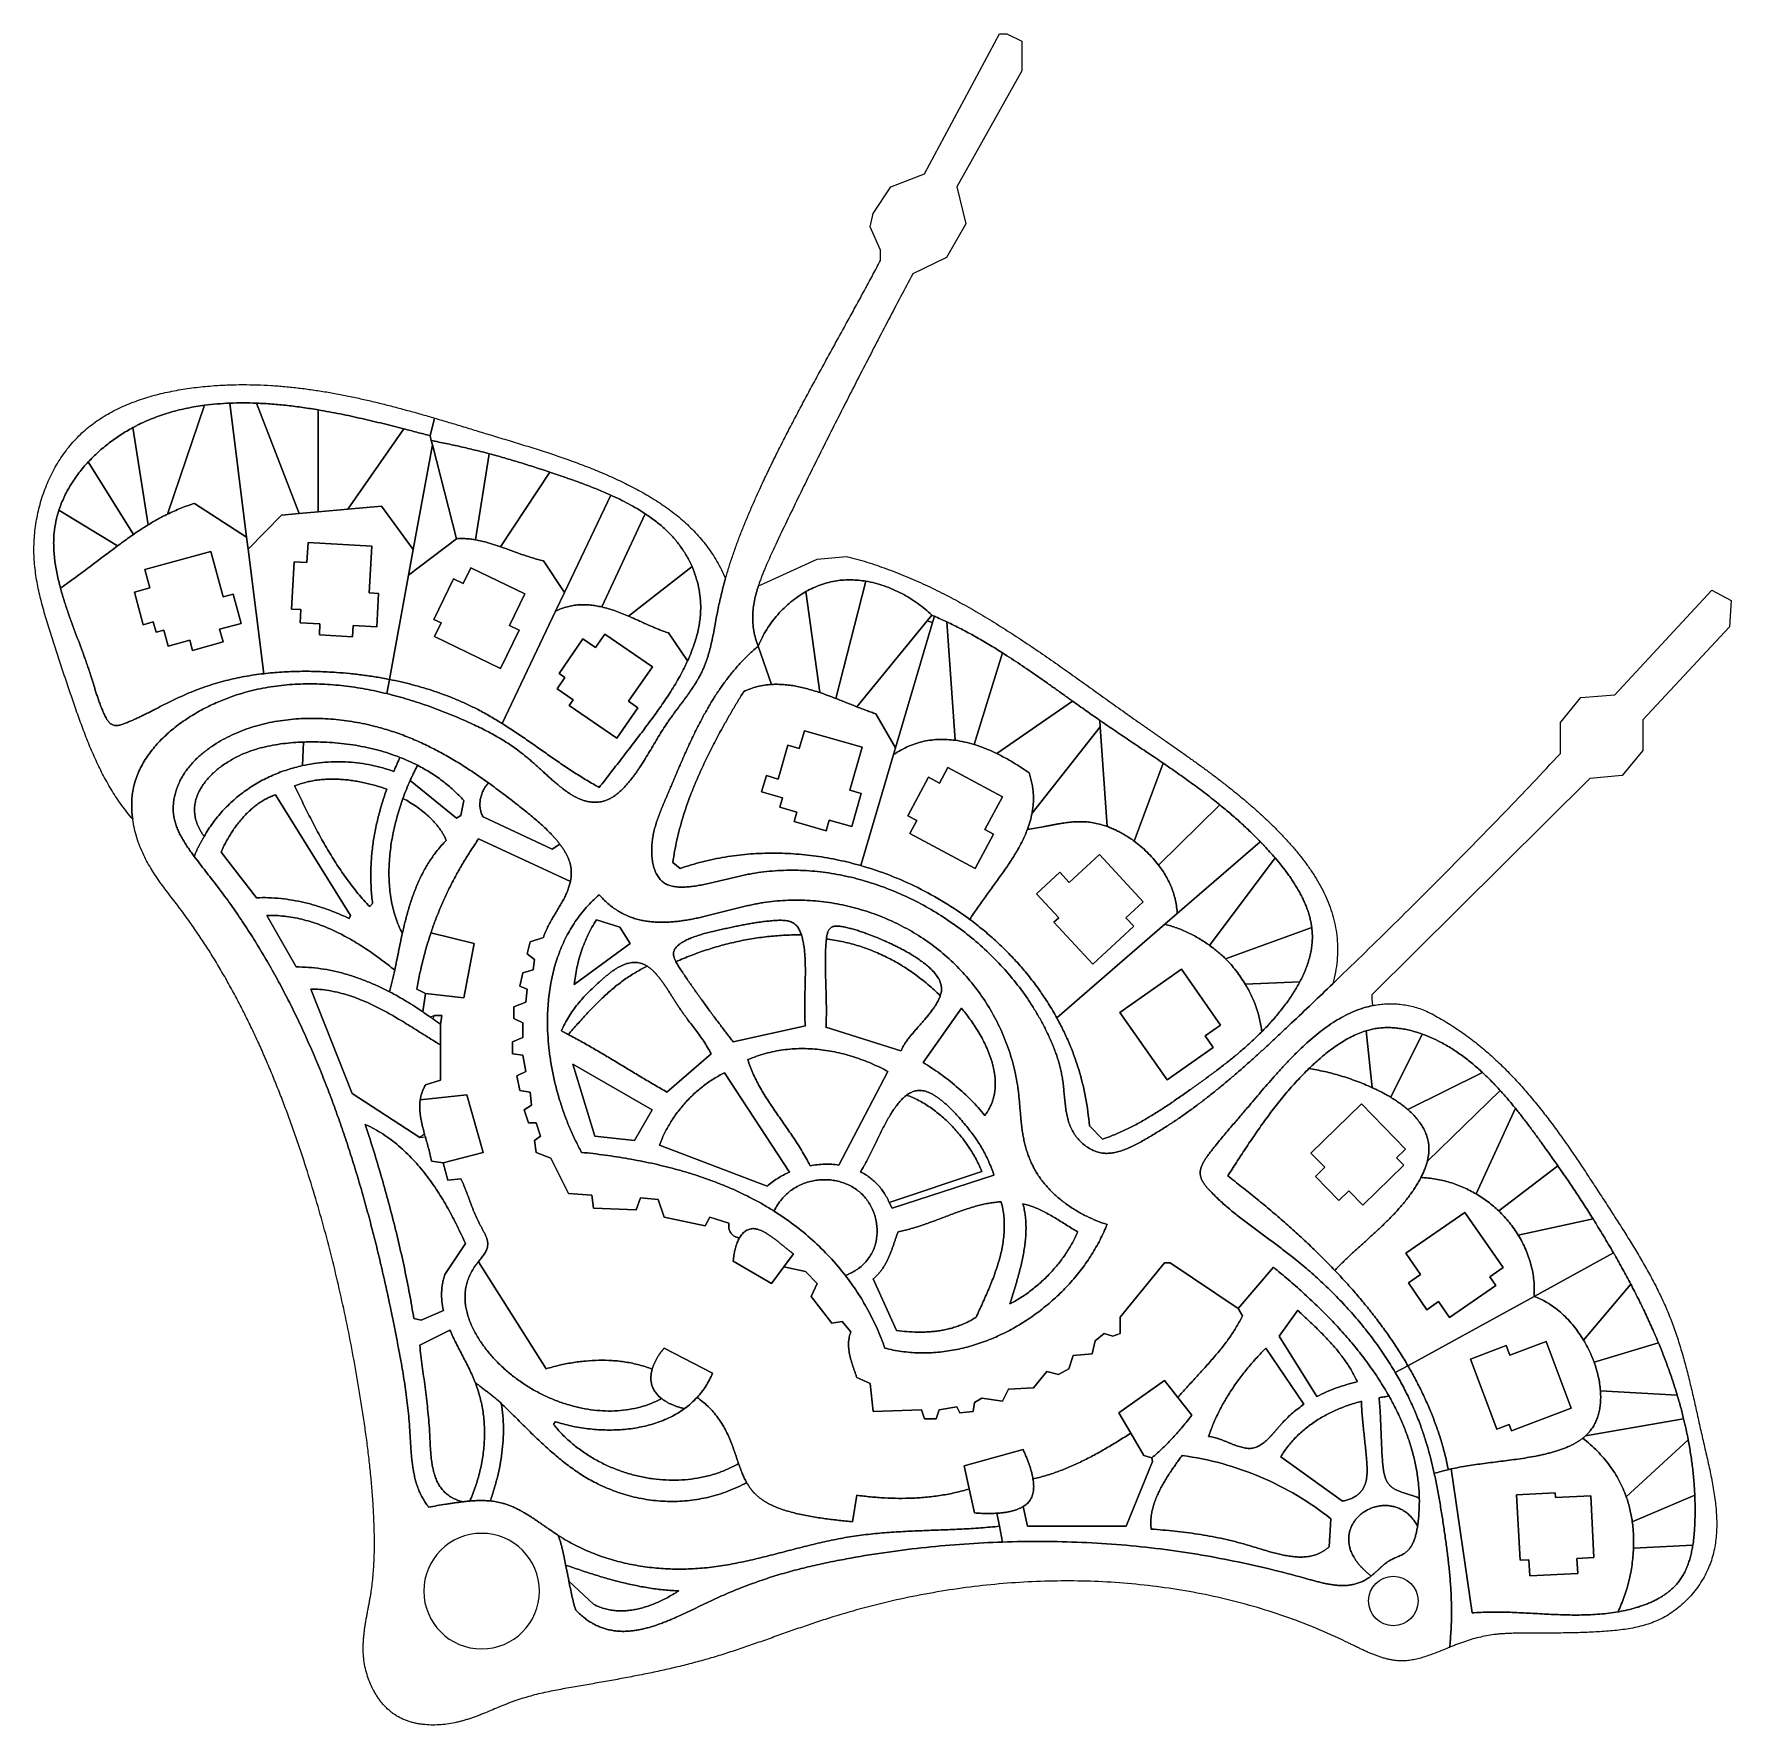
# Model space of a CAD drawing. Header units: millimetres. Extents: x -96818 to 270234, y -28968 to 336819.
import ezdxf

# ---------------------------------------------------------------- set-up
doc = ezdxf.new("R2010")
doc.units = ezdxf.units.MM
for name, color, linetype in [('01_MAIN_BUILDING', 7, 'Continuous'), ('02_CHALETS', 7, 'Continuous'), ('03_SHARED_CURVES', 7, 'Continuous'), ('REGION_HOLES', 7, 'Continuous')]:
    doc.layers.add(name, color=color, linetype=linetype)

msp = doc.modelspace()

# ---------------------------------------------------------------- linework, layer by layer
at = {"layer": '01_MAIN_BUILDING'}
msp.add_lwpolyline([(-646, 162705), (19216, 153513, -0.0227203), (18975, 152561, -0.0178259), (18656, 151631, -0.0167897), (18244, 150653, -0.0125438), (17775, 149701, -0.0056221), (17511, 149211, -0.0038562), (17238, 148726, -0.0031707), (16949, 148229, -0.0016777), (16655, 147735, -0.0013429), (16042, 146719, 0.0038253), (15434, 145700, 0.0063658), (14838, 144653, 0.0115992), (14280, 143585, 0.0142813), (13782, 142497, 0.0202541), (13360, 141378), (10495, 140423), (9858, 137876), (11450, 136603), (11132, 134375), (8904, 133738), (8267, 130874), (9858, 130237), (9540, 127372), (6994, 126417), (6994, 123871), (8904, 122916), (8904, 119733), (6675, 118778), (6675, 116232), (8904, 115913), (9540, 112412), (7630, 111457), (8267, 108274), (10495, 107956), (10813, 105091), (9222, 104136), (10177, 101271), (11768, 101271), (12723, 98406), (11450, 97451), (11768, 94905), (14951, 93632), (18771, 85992), (23864, 85674), (24182, 82809), (33413, 82491), (34368, 85037), (38188, 84719), (39461, 80899), (48374, 78990), (49329, 80899), (53467, 79626, 0.032831), (53439, 79059, 0.0419651), (53495, 78494, 0.0440941), (53636, 77990, 0.0536448), (53872, 77523, 0.0276624), (54024, 77314, 0.0282108), (54198, 77124, 0.0289946), (54400, 76949, 0.0274204), (54621, 76797, 0.0281632), (54875, 76661, 0.0247827), (55143, 76553, 0.0254607), (55451, 76463, 0.0212462), (55767, 76401, 0.0202054), (55507, 75904, 0.0160393), (55284, 75389, 0.0160337), (55072, 74801, 0.0130237), (54895, 74201, 0.0130777), (54734, 73529, 0.0109265), (54606, 72850, 0.0110144), (54499, 72102, 0.0094667), (54422, 71350), (62698, 66576), (65371, 70141), (70019, 69122), (72565, 66576), (71292, 63711), (75748, 57981), (77976, 58300), (79886, 56071, 0.0238055), (79676, 55499, 0.0232476), (79521, 54909, 0.0220497), (79421, 54318, 0.0197656), (79371, 53720, 0.0185566), (79367, 53113, 0.0155685), (79405, 52507, 0.0144306), (79480, 51889, 0.0114957), (79588, 51275, 0.0104424), (79726, 50647, 0.0078655), (79888, 50025, 0.0068803), (80072, 49390, 0.0046734), (80272, 48761, 0.0037339), (80486, 48122, 0.0017843), (80707, 47486, 0.0008686), (80933, 46845, -0.0009727), (81159, 46204), (84024, 44931), (84661, 38883), (95165, 39201), (95802, 37291), (98348, 37291), (98985, 39201), (102804, 39838), (103441, 38564), (106306, 38883), (106624, 40793), (108216, 41747), (112672, 41111), (113945, 43657), (119356, 43976), (122221, 47477), (124768, 46840), (126996, 48114), (127951, 50978), (132089, 51297), (132725, 54162), (134635, 55753), (136545, 55116), (138137, 55753), (138137, 59254), (147686, 71032), (148959, 71032), (163601, 61164), (164556, 59573, -0.0128297), (163958, 58382, -0.0110647), (163304, 57221, -0.0103739), (162588, 56068, -0.0086445), (161828, 54943, -0.007984), (161014, 53821, -0.006393), (160169, 52722, -0.0057598), (159279, 51623, -0.0043271), (158367, 50541, -0.0037154), (157423, 49457, -0.0024154), (156465, 48385, -0.0018184), (155487, 47308, -0.0006053), (154504, 46235, -0.000016), (153513, 45158, 0.0011621), (152524, 44077, 0.0017505), (151541, 42990, 0.0029434), (150568, 41894), (147686, 45567), (137818, 38564), (140390, 34178, -0.0055963), (137772, 32509, -0.0074536), (135111, 30910, -0.0040205), (133796, 30160, -0.0045676), (132468, 29432, -0.0047651), (131153, 28743, -0.0053772), (129824, 28081, -0.005584), (128509, 27461, -0.0062655), (127180, 26873, -0.0064828), (125866, 26331, -0.0072321), (124537, 25825, -0.0074608), (123223, 25369, -0.0082668), (121895, 24954, -0.0085074), (120582, 24592, -0.0093448), (119257, 24277, 0.0138272), (119109, 25047, 0.0107368), (118922, 25809, 0.0100944), (118692, 26607, 0.0080304), (118433, 27396, 0.0074818), (118139, 28204, 0.0060808), (117823, 29005, 0.0055941), (117484, 29809, 0.0046095), (117128, 30607), (104396, 27105), (105488, 22112, -0.0184379), (102496, 21317, -0.0162553), (99456, 20732, -0.0152787), (96380, 20339, -0.0135202), (93286, 20123, -0.0126648), (90210, 20070, -0.0114223), (87135, 20165, -0.0106605), (84141, 20391, -0.0099272), (81159, 20739), (80205, 15010, -0.0004754), (78784, 15155, -0.0017453), (77365, 15306, -0.0024187), (75879, 15478, -0.0035794), (74395, 15667, -0.0042547), (72879, 15884, -0.005515), (71367, 16131, -0.0062159), (69856, 16414, -0.0077514), (68353, 16740, -0.0084694), (66937, 17095, -0.0117949), (65536, 17507, -0.0132575), (64206, 17972, -0.0178028), (62907, 18519, -0.0095675), (62296, 18816, -0.0109612), (61698, 19139, -0.0114215), (61129, 19479, -0.0129292), (60577, 19847, -0.013427), (60056, 20235, -0.0149144), (59558, 20652, -0.0154451), (59092, 21093, -0.0166819), (58655, 21563, -0.0149603), (58287, 22013, -0.0132626), (57945, 22483, -0.0125174), (57624, 22977, -0.0106584), (57325, 23485, -0.017373), (56824, 24459, -0.0117202), (56381, 25460, -0.0095558), (55965, 26519, -0.0048482), (55579, 27591, -0.0027253), (55220, 28639, 0.0009502), (54864, 29688, 0.0027338), (54496, 30748, 0.0062921), (54109, 31801, 0.0106801), (53542, 33196, 0.0145543), (52906, 34560, 0.0166238), (52173, 35905, 0.0194633), (51345, 37193, 0.0214069), (50370, 38468, 0.0220519), (49288, 39653, 0.0236753), (47993, 40835, 0.0216303), (46595, 41895, 0.0215604), (47587, 43068, 0.0215824), (48474, 44323, 0.0222582), (49281, 45708, 0.0212055), (49965, 47159), (39461, 52570, 0.0092619), (39022, 52012, 0.0104579), (38604, 51436, 0.0105989), (38231, 50874, 0.012167), (37884, 50294, 0.0123597), (37584, 49732, 0.0143636), (37313, 49154, 0.0146242), (37091, 48595, 0.0170732), (36904, 48023, 0.0134399), (35493, 48518, 0.0131015), (34057, 48937, 0.012708), (32622, 49278, 0.0121967), (31171, 49546, 0.023292), (28268, 49872, 0.0208321), (25347, 49941, 0.0194363), (22451, 49776, 0.0171769), (19575, 49400, 0.0159662), (16766, 48841, 0.0143166), (13996, 48114), (-689, 71247, -0.0006039), (-361, 71664, 0.0040461), (-36, 72084, 0.0063001), (270, 72495, 0.0121888), (560, 72918, 0.0147084), (809, 73326, 0.0233471), (1026, 73752, 0.0265682), (1187, 74164, 0.0376607), (1293, 74591, 0.0261257), (1326, 74876, 0.0238756), (1331, 75163, 0.0224721), (1309, 75453, 0.0188197), (1263, 75739, 0.0175112), (1194, 76032, 0.0138083), (1106, 76320, 0.012632), (999, 76615, 0.0094602), (880, 76906, 0.0155399), (596, 77506, 0.0060746), (287, 78093, 0.0023529), (-45, 78697, -0.0053123), (-373, 79304, -0.0134109), (-981, 80537, -0.0092366), (-1533, 81797, -0.0069686), (-2036, 83055, -0.0025862), (-2516, 84323, -0.000317), (-2978, 85567, 0.0044202), (-3450, 86807, 0.0067619), (-3935, 88001, 0.0121604), (-4465, 89175), (-7330, 88857), (-8285, 92677), (309, 94905), (-3192, 107319), (-13269, 106257, -0.0233286), (-13109, 107098, -0.0249296), (-12868, 107920, -0.0263332), (-12528, 108753, -0.0250689), (-12105, 109547), (-8922, 110502), (-8922, 118141), (-8922, 122598), (-8603, 124508), (-10195, 124508), (-11071, 124171, 0.002771), (-11899, 124752, 0.002928), (-12733, 125323), (-12105, 129282), (-3829, 128327), (-1601, 140105), (-10961, 142377, -0.0090152), (-10036, 144990, -0.0091764), (-9016, 147567, -0.0092717), (-7890, 150133, -0.0090977), (-6670, 152656, -0.0091587), (-5325, 155196, -0.0086792), (-3891, 157687, -0.0087082), (-2310, 160223, -0.007997)], format="xyb", close=True, dxfattribs=at)
at = {"layer": '02_CHALETS'}
for points in [[(-58555, 224886), (-55859, 215039), (-53741, 215619), (-52016, 209320), (-56665, 208047), (-55915, 205306), (-62538, 203493), (-63134, 205666), (-67803, 204387), (-68751, 207851), (-70404, 207398), (-71017, 209635), (-73179, 209043), (-75103, 216070), (-71746, 216989), (-72837, 220975)], [(-37541, 226838), (-23753, 226059), (-24326, 215923), (-22262, 215806), (-22673, 208551), (-27790, 208840), (-27926, 206437), (-35092, 206842), (-34959, 209198), (-39236, 209440), (-39074, 212311), (-41106, 212426), (-40529, 222633), (-37788, 222478)], [(-2316, 221338), (9328, 215718), (6015, 208854), (8109, 207844), (4125, 199592), (-10164, 206490), (-8746, 209428), (-10310, 210183), (-6076, 218955), (-3959, 217934)], [(26650, 207019), (36929, 199933), (31782, 192466), (33824, 191058), (29279, 184465), (18964, 191576), (19782, 192763), (16338, 195137), (18033, 197596), (16749, 198482), (21928, 205995), (24651, 204119)], [(69821, 186118), (82306, 182538), (79639, 173235), (82105, 172528), (80049, 165361), (75180, 166757), (74527, 164482), (67613, 166465), (68196, 168498), (64496, 169559), (65073, 171572), (60574, 172863), (61586, 176392), (64132, 175662), (66224, 182957), (68710, 182244)], [(100863, 178118), (112653, 171810), (108864, 164727), (110706, 163741), (106718, 156287), (92589, 163846), (94111, 166692), (92185, 167722), (96629, 176027), (99051, 174731)], [(127084, 153287), (133627, 159334), (143094, 149090), (139365, 145643), (141046, 143823), (132169, 135619), (123789, 144686), (124832, 145650), (120035, 150840), (125056, 155481)], [(151344, 134520), (159831, 122429), (156482, 120078), (158251, 117558), (148307, 110578), (138051, 125189)], [(190328, 105402), (199827, 95623), (197895, 93746), (199487, 92107), (190587, 83462), (187586, 86551), (185434, 84460), (180339, 89706), (182362, 91671), (179367, 94755)], [(212648, 81900), (220913, 69966), (218066, 67994), (219351, 66138), (209322, 59192), (206952, 62615), (204445, 60879), (200445, 66654), (203094, 68489), (199914, 73080)], [(230223, 53985), (235653, 39569), (222725, 34698), (222213, 36057), (219564, 35059), (213857, 50210), (221619, 53133), (222407, 51041)], [(239876, 20636), (240591, 7277), (236893, 7079), (237066, 3845), (226700, 3290), (226512, 6804), (224607, 6702), (223852, 20804), (232178, 21249), (232232, 20227)]]:
    msp.add_lwpolyline(points, close=True, dxfattribs=at)
at = {"layer": '03_SHARED_CURVES'}
for points in [[(209645, -8837, -0.0122595), (209364, -12160, 0.0006348), (208105, -12673, -0.0031558), (206844, -13180, -0.0050234), (205598, -13657, -0.0093473), (204340, -14098, -0.0113424), (203110, -14473, -0.016724), (201862, -14778, -0.0189757), (200647, -14984, -0.025167), (199420, -15082, -0.0170472), (198623, -15079, -0.0156442), (197828, -15023, -0.0148057), (197036, -14919, -0.01295), (196252, -14771, -0.01213), (195466, -14581, -0.0101743), (194689, -14357, -0.0093869), (193907, -14098, -0.0075302), (193134, -13812, -0.0067755), (192355, -13499, -0.0050844), (191584, -13167, -0.0043561), (190808, -12815, -0.0028166), (190036, -12452, -0.0021062), (189260, -12078, -0.0006661), (188486, -11699, 0.0000355), (187708, -11317, 0.0014419), (186929, -10938, 0.0146641), (180411, -8019, 0.0140992), (173736, -5479, 0.0137786), (166937, -3318, 0.0131634), (160032, -1525, 0.0128826), (153028, -92, 0.0122948), (145961, 987, 0.0120544), (138827, 1723, 0.0115469), (131667, 2121, 0.0113463), (124478, 2192, 0.0109517), (117294, 1942, 0.0107895), (110125, 1380, 0.0105275), (102986, 512, 0.0104026), (95910, -650, 0.0102858), (88887, -2103, 0.0101973), (81976, -3832, 0.0102362), (75142, -5842, 0.0045351), (71838, -6920, 0.0026078), (68551, -8045, 0.001626), (65280, -9195, -0.0003334), (62013, -10354, -0.0013164), (58743, -11502, -0.0032742), (55463, -12619, -0.0042571), (52160, -13690, -0.0061671), (48835, -14691, -0.0064508), (45425, -15624, -0.0052924), (41994, -16477, -0.0047519), (38532, -17265, -0.0036559), (35058, -17994, -0.0031246), (31571, -18676, -0.0020708), (28077, -19322, -0.0015437), (24593, -19941, -0.0004976), (21105, -20545, 0.0003285), (19340, -20850, 0.0021356), (17577, -21164, 0.003037), (15824, -21495, 0.0048655), (14076, -21853, 0.0057718), (12340, -22248, 0.0075747), (10615, -22689, 0.008482), (8901, -23186, 0.0101442), (7206, -23747, 0.0047267), (6403, -24040, 0.0035027), (5605, -24345, 0.0029151), (4806, -24663, 0.0017227), (4011, -24988, 0.0016924), (2417, -25652, -0.0029582), (822, -26312, -0.0023488), (19, -26634, -0.0035112), (-787, -26947, -0.0040942), (-1599, -27247, -0.0052617), (-2415, -27533, -0.0058478), (-3238, -27800, -0.007001), (-4068, -28045, -0.0075893), (-4907, -28268, -0.0086793), (-5752, -28462, -0.0183552), (-7492, -28765, -0.0198128), (-9250, -28934, -0.0207214), (-10996, -28960, -0.0238263), (-12738, -28831, -0.0124183), (-13585, -28706, -0.0134733), (-14425, -28537, -0.0138493), (-15244, -28325, -0.0150154), (-16048, -28067, -0.0154496), (-16827, -27763, -0.0165956), (-17585, -27410, -0.0170851), (-18315, -27008, -0.0180043), (-19015, -26556, -0.0180905), (-19689, -26048, -0.016741), (-20327, -25495, -0.0163105), (-20935, -24891, -0.0150327), (-21505, -24251, -0.0146863), (-22044, -23566, -0.013615), (-22544, -22852, -0.0133455), (-23012, -22101, -0.0125375), (-23440, -21327, -0.0243998), (-24189, -19698, -0.0228457), (-24782, -18006, -0.0225296), (-25217, -16275, -0.0232497), (-25491, -14511, -0.011878), (-25568, -13603, -0.0107618), (-25604, -12692, -0.0100498), (-25601, -11787, -0.0087041), (-25565, -10884, -0.0079896), (-25499, -9982, -0.006554), (-25406, -9083, -0.0058441), (-25291, -8184, -0.0044005), (-25157, -7288, -0.0036971), (-25009, -6390, -0.0022768), (-24849, -5495, -0.0015787), (-24683, -4599, -0.00018), (-24513, -3703, 0.000516), (-24344, -2806, 0.00191), (-24179, -1909, 0.0026071), (-24022, -1010, 0.0040119), (-23877, -109, 0.0082879), (-23638, 1652, 0.0073765), (-23454, 3420, 0.0069128), (-23321, 5194, 0.0059741), (-23234, 6971, 0.0055151), (-23187, 8752, 0.004582), (-23176, 10535, 0.004128), (-23197, 12320, 0.0032136), (-23243, 14105, 0.0059015), (-23404, 17732, 0.0052223), (-23645, 21355, 0.0048918), (-23960, 24974, 0.0042367), (-24341, 28587, 0.0039113), (-24781, 32189, 0.0032794), (-25272, 35785, 0.0029576), (-25806, 39362, 0.0023413), (-26377, 42933, 0.0043721), (-27586, 49884, 0.0047687), (-28922, 56812, 0.0049193), (-30382, 63664, 0.005252), (-31980, 70484, 0.0053951), (-33722, 77263, 0.0056422), (-35614, 84003, 0.0057757), (-37670, 90737, 0.0059199), (-39884, 97421, 0.0030029), (-41035, 100700, 0.0032912), (-42228, 103963, 0.0034529), (-43469, 107225, 0.0037551), (-44757, 110467, 0.0039195), (-46098, 113698, 0.0042375), (-47492, 116907, 0.004405), (-48943, 120094, 0.0047391), (-50451, 123254, 0.0049103), (-52021, 126384, 0.0052591), (-53653, 129482, 0.0054341), (-55351, 132543, 0.0057939), (-57117, 135565, 0.005973), (-58953, 138543, 0.0063372), (-60861, 141475, 0.0065202), (-62845, 144357, 0.0068792), (-64905, 147186, 0.002817), (-66007, 148639, -0.0004363), (-67116, 150086, -0.0020606), (-68215, 151537, -0.0053468), (-69293, 153003, -0.006989), (-70332, 154491, -0.010306), (-71318, 156014, -0.0119757), (-72236, 157582, -0.0150538), (-73069, 159197, -0.0177571), (-73887, 161076, -0.0184476), (-74566, 163010, -0.0190101), (-75095, 164975, -0.0211434), (-75465, 166975, -0.0156896), (-75621, 168393, -0.0174134), (-75682, 169818, -0.018002), (-75643, 171211, -0.0201436), (-75498, 172598, -0.0243239), (-75182, 174213, -0.0231302), (-74715, 175791, -0.0222801), (-74105, 177322, -0.020284), (-73368, 178796, -0.0195436), (-72500, 180232, -0.0174095), (-71529, 181600, -0.0167945), (-70440, 182930, -0.0149144), (-69269, 184189, -0.0144131), (-67997, 185405, -0.0129376), (-66660, 186550, -0.0125317), (-65242, 187644, -0.0114822), (-63773, 188669, -0.0111561), (-62247, 189634, -0.0105099), (-60680, 190533, -0.0102524), (-59083, 191362, -0.0099901), (-57453, 192127, -0.0131927), (-55248, 193039, -0.0129835), (-52999, 193834, -0.0126541), (-50742, 194504, -0.0122374), (-48454, 195062, -0.0119162), (-46155, 195505, -0.0113641), (-43838, 195841, -0.011056), (-41510, 196072, -0.0104372), (-39175, 196204, -0.0101454), (-36830, 196239, -0.0095152), (-34485, 196182, -0.0092409), (-32135, 196036, -0.0086387), (-29791, 195807, -0.0083818), (-27448, 195496, -0.0078317), (-25116, 195110, -0.0075914), (-22791, 194651, -0.0071062), (-20481, 194124, -0.0070398), (-18132, 193518, -0.0066057), (-15801, 192848, -0.0063847), (-13497, 192120, -0.0060257), (-11211, 191336, -0.0114038), (-6762, 189633, -0.0104009), (-2391, 187738, -0.0041516), (-826, 187004, -0.0058853), (724, 186239, -0.0067224), (2257, 185434, -0.0081789), (3765, 184584, -0.0089702), (5271, 183665, -0.0099061), (6742, 182690, -0.0106194), (8230, 181614, -0.0108644), (9670, 180474, -0.0051202), (10395, 179862, -0.0034176), (11110, 179237, -0.0026942), (11829, 178593, -0.0012076), (12543, 177943, -0.0005001), (13257, 177288, 0.000935), (13971, 176635, 0.0016457), (14682, 175991, 0.0031911), (15398, 175355, 0.0039248), (16106, 174744, 0.0057557), (16826, 174146, 0.0065344), (17534, 173588, 0.0088484), (18258, 173052, 0.0096996), (18966, 172567, 0.0126946), (19696, 172115, 0.013655), (20407, 171723, 0.0174123), (21142, 171377, 0.0185297), (21876, 171094, 0.0212735), (22630, 170869, 0.0217128), (23365, 170718, 0.0244106), (24111, 170635, 0.0249926), (24842, 170626, 0.026839), (25569, 170693, 0.0275107), (26288, 170839, 0.0275851), (26987, 171063, 0.0272487), (27690, 171377, 0.0217981), (28359, 171758, 0.0204493), (29032, 172221, 0.0159537), (29670, 172732, 0.01488), (30308, 173312, 0.0116278), (30915, 173924, 0.0107268), (31517, 174589, 0.0084459), (32093, 175276, 0.0074728), (32635, 175965, 0.0062059), (33158, 176669, 0.0056999), (33672, 177398, 0.0045432), (34171, 178136, 0.0075881), (35152, 179667, 0.0035093), (36099, 181219, 0.001647), (37040, 182799, -0.0021238), (37984, 184379, -0.0039842), (38940, 185937, -0.0079965), (39934, 187471, -0.0043617), (40459, 188240, -0.0032641), (40995, 189000, -0.0026698), (41535, 189746, -0.0015214), (42081, 190488, -0.0009216), (42625, 191218, 0.000278), (43169, 191948, 0.0008846), (43706, 192671, 0.0021434), (44238, 193396, 0.0027583), (44756, 194118, 0.0040811), (45265, 194847, 0.0047054), (45754, 195576, 0.0060809), (46228, 196315, 0.0067145), (46678, 197059, 0.0080991), (47106, 197816, 0.0087386), (47506, 198582, 0.0100414), (47877, 199363, 0.0096924), (48205, 200129, 0.0085502), (48504, 200906, 0.0080178), (48779, 201698, 0.0068505), (49031, 202498, 0.0121183), (49479, 204137, 0.0076713), (49861, 205792, 0.0056598), (50205, 207482, 0.0015872), (50524, 209177, -0.000377), (50840, 210881, -0.00435), (51173, 212582, -0.0100332), (51902, 215817, -0.0090515), (52755, 219021, -0.006847), (53517, 221559, -0.0061375), (54345, 224076, -0.0057745), (55233, 226574, -0.0050341), (56174, 229052, -0.0046722), (57167, 231518, -0.0039249), (58201, 233966, -0.003565), (59276, 236407, -0.0028246), (60382, 238834, -0.0032995), (61851, 241956, -0.0028376), (63358, 245060, -0.0026215), (64905, 248159, -0.0021751), (66482, 251244, -0.0019611), (68089, 254323, -0.0015273), (69717, 257391, -0.0013146), (71364, 260453, -0.0008889), (73024, 263508, -0.000677), (74694, 266556, -0.000254), (76369, 269601, -0.0000421), (78042, 272638, 0.000384), (79713, 275677, 0.0005966), (81371, 278706, 0.001032), (83020, 281741, 0.0012462), (84645, 284765, 0.0016969), (86252, 287800), (86252, 290028), (84024, 295121), (84661, 297985), (88481, 303715), (95802, 306580), (112035, 336819), (113627, 336819), (116810, 335227), (116810, 328861), (102804, 303715), (104714, 295757), (100576, 288436), (93255, 284935, 0.0013839), (88030, 275027, 0.0015513), (82864, 265089, 0.0016136), (77769, 255135, 0.0016951), (72740, 245147, 0.0009944), (70264, 240162, 0.0015971), (67813, 235165, 0.0019007), (65410, 230175, 0.0025837), (63051, 225164, 0.0018549), (62233, 223385, 0.0055612), (61442, 221595, 0.0034722), (61068, 220705, 0.0044926), (60708, 219810, 0.0049588), (60370, 218920, 0.0060638), (60051, 218023, 0.0020985), (59952, 217730, 0.002224), (59856, 217436, 0.0130264), (59387, 215842, 0.0169548), (59016, 214223, 0.0186502), (58764, 212612, 0.0223181), (58646, 210987, 0.0240756), (58679, 209346, 0.0259907), (58876, 207716, 0.0275896), (59265, 206034, 0.0263477), (59833, 204403, 0.0148934), (58013, 202788, 0.0142319), (56291, 201070, 0.0135109), (54693, 199289, 0.0123216), (53190, 197428, 0.0115836), (51782, 195504, 0.0101057), (50460, 193521, 0.00937), (49209, 191479, 0.0077981), (48030, 189395, 0.0070741), (46903, 187258, 0.0055234), (45830, 185093, 0.0048133), (44792, 182885, 0.0033289), (43790, 180661, 0.0026306), (42807, 178405, 0.001211), (41841, 176143, 0.0005204), (40876, 173862, -0.0008588), (39911, 171583, 0.0001964), (39423, 170436, 0.0034067), (38943, 169285, 0.005012), (38484, 168129, 0.008281), (38056, 166961, 0.0099158), (37671, 165781, 0.0131523), (37342, 164585, 0.0148146), (37078, 163364, 0.0175543), (36893, 162129, 0.018503), (36796, 160851, 0.0198934), (36797, 159570, 0.0103427), (36835, 158942, 0.0114124), (36901, 158317, 0.0117068), (36992, 157715, 0.0133897), (37114, 157119, 0.0137877), (37261, 156556, 0.0162313), (37441, 156003, 0.0167695), (37646, 155491, 0.0200695), (37888, 154996, 0.0208028), (38155, 154548, 0.0247518), (38461, 154126, 0.025733), (38794, 153754, 0.0293619), (39165, 153420, 0.0293745), (39569, 153136, 0.026414), (40002, 152898, 0.0251609), (40471, 152699, 0.020976), (40956, 152545, 0.0199135), (41479, 152425, 0.0160115), (42009, 152343, 0.015135), (42575, 152291, 0.0120316), (43143, 152270, 0.0112893), (43740, 152276, 0.0089591), (44337, 152306, 0.0083079), (44957, 152358, 0.0065666), (45574, 152429, 0.0112647), (46841, 152620, 0.0064064), (48100, 152856, 0.0049853), (49357, 153122, 0.0031108), (50611, 153407, 0.0021156), (51848, 153703, 0.000141), (53083, 154004, -0.0008638), (54308, 154301, -0.0029096), (55535, 154589, -0.0039237), (56757, 154858, -0.0060022), (57984, 155102, -0.012733), (60409, 155491, -0.0124128), (62850, 155758, -0.0122111), (65297, 155905, -0.0118371), (67748, 155933, -0.0231625), (72655, 155646, -0.0216479), (77519, 154921, -0.0211228), (82343, 153773, -0.0199297), (87058, 152233, -0.0196107), (91673, 150311, -0.0189431), (96127, 148038, -0.0188169), (100410, 145428, -0.0187466), (104486, 142503, -0.0188071), (108318, 139291, -0.0193442), (111895, 135796, -0.0195955), (115161, 132066, -0.0206972), (118116, 128084, -0.0105167), (119456, 126022, -0.0108772), (120706, 123904, -0.0110132), (121857, 121745, -0.0114083), (122909, 119536, -0.0057198), (123370, 118477, -0.0068426), (123804, 117407, -0.0074084), (124209, 116322, -0.0084263), (124579, 115224, -0.0089827), (124914, 114103, -0.0098045), (125206, 112971, -0.0103417), (125457, 111806, -0.010866), (125659, 110632, -0.0055483), (125748, 109983, -0.0038094), (125826, 109334, -0.003017), (125895, 108676, -0.0014052), (125958, 108018, -0.0006246), (126019, 107358, 0.0009456), (126081, 106697, 0.0017268), (126145, 106040, 0.0033474), (126217, 105383, 0.0041416), (126297, 104734, 0.0058954), (126390, 104087, 0.0067149), (126498, 103453, 0.0086539), (126625, 102822, 0.0095093), (126773, 102207, 0.0116132), (126946, 101599, 0.01251), (127145, 101010, 0.014621), (127376, 100432, 0.0298957), (127937, 99326, 0.029633), (128625, 98294, 0.029295), (129411, 97372, 0.0310334), (130303, 96551, 0.0314445), (131259, 95869, 0.0352519), (132296, 95321, 0.0365961), (133370, 94939, 0.0411657), (134490, 94727, 0.019875), (135038, 94692, 0.0178627), (135587, 94697, 0.0170616), (136145, 94743, 0.0147413), (136700, 94823, 0.0140066), (137265, 94939, 0.0118018), (137824, 95083, 0.0111345), (138394, 95259, 0.0092226), (138956, 95458, 0.0086119), (139527, 95683, 0.0070143), (140091, 95926, 0.0064468), (140661, 96190, 0.0051132), (141225, 96467, 0.0085714), (142357, 97062, 0.0042329), (143474, 97686, 0.0065379), (145716, 99004, 0.0062212), (147923, 100378, 0.0059516), (150066, 101785, 0.0055453), (152176, 103242, 0.0052682), (154233, 104728, 0.0047933), (156259, 106256, 0.0045108), (158244, 107810, 0.0039871), (160202, 109399, 0.0037009), (162128, 111011, 0.0031454), (164032, 112649, 0.002857), (165913, 114308, 0.0022833), (167778, 115985, 0.0019938), (169628, 117680, 0.001412), (171466, 119386, 0.0011223), (173299, 121105, 0.0005401), (175126, 122830, 0.000981), (179613, 127091, 0.0010122), (184083, 131371, 0.0029453), (196606, 143552, 0.0032392), (208978, 155888, 0.0034196), (221236, 168439, 0.0038051), (233311, 181166), (233311, 187851), (237767, 193262), (245088, 193899), (266096, 216499), (270234, 214270), (269916, 208541), (251136, 188487), (251136, 181803), (246680, 176392), (239677, 175755), (192567, 128964), (192567, 128009), (192717, 126651, 0.0248645), (190732, 126136, 0.0218034), (188803, 125437, 0.0205064), (186899, 124560, 0.0170795), (185066, 123541, 0.0159407), (183249, 122368, 0.0129223), (181502, 121092, 0.0119194), (179772, 119691, 0.0094916), (178103, 118217, 0.008585), (176460, 116657, 0.0066524), (174865, 115047, 0.0058065), (173306, 113393, 0.0041858), (171781, 111709, 0.0033698), (170305, 110028, 0.0018486), (168846, 108332, 0.0010334), (167449, 106688, -0.0006449), (166054, 105044, -0.0009558), (164283, 102971, 0.0010462), (162512, 100897, 0.0021111), (160573, 98597, 0.0029016), (158658, 96278, 0.0017752), (158115, 95609, 0.005562), (157583, 94932, 0.00745), (157074, 94249, 0.0127435), (156594, 93547, 0.0073088), (156380, 93205, 0.0093732), (156177, 92857, 0.0100273), (155998, 92519, 0.0129232), (155835, 92174, 0.0136965), (155700, 91845, 0.017707), (155586, 91507, 0.0186687), (155503, 91187, 0.0237961), (155448, 90861, 0.024091), (155425, 90551, 0.0243444), (155433, 90240, 0.0232787), (155469, 89940, 0.0216214), (155532, 89644, 0.0401569), (155733, 89063, 0.0289927), (156012, 88515, 0.024956), (156369, 87969, 0.0155657), (156770, 87453, 0.0123796), (157218, 86937, 0.005631), (157685, 86438, 0.008102), (158652, 85460, 0.0069122), (159649, 84510, 0.0064136), (160683, 83576, 0.0052695), (161740, 82666, 0.0047827), (162829, 81765, 0.0037064), (163933, 80882, 0.0032301), (165064, 80004, 0.0022206), (166204, 79138, 0.0017526), (167364, 78273, 0.0007965), (168528, 77413, 0.0003341), (169703, 76548, -0.0005877), (170878, 75684, -0.0010472), (172056, 74810, -0.0019543), (173229, 73930, -0.0024133), (174398, 73036, -0.0033214), (175557, 72129, -0.0101982), (178798, 69448, -0.0105108), (181925, 66635, -0.0106989), (184925, 63698, -0.0112114), (187794, 60631, -0.0114457), (190503, 57458, -0.0121477), (193060, 54161, -0.0124317), (195430, 50773, -0.013298), (197622, 47267, -0.010981), (199239, 44380, -0.0116124), (200723, 41423, -0.0118599), (202058, 38420, -0.012507), (203245, 35355, -0.0095904), (204065, 32923, -0.0083218), (204798, 30464, -0.0076855), (205454, 27974, -0.006353), (206039, 25466, -0.0068375), (206672, 22396, -0.0049075), (207231, 19311, -0.0039991), (207741, 16188, -0.0021403), (208212, 13059, -0.0022342), (208639, 10047, -0.0045591), (209024, 7030, -0.0057613), (209353, 3952, -0.0077881), (209599, 867, -0.0089442), (209745, -2317, -0.0104432), (209768, -5504, -0.0115201)], [(-10197, 253733), (-11150, 249921, 0.0000018), (-13987, 250665, 0.0010621), (-16825, 251403, 0.001153), (-19053, 251972, 0.0016839), (-21284, 252528, 0.0019865), (-23574, 253082, 0.0025021), (-25870, 253614, 0.0028047), (-28210, 254131, 0.0033365), (-30556, 254619, 0.0036432), (-32931, 255079, 0.0042176), (-35313, 255501, 0.0063839), (-38647, 256020, 0.0076523), (-41995, 256445, 0.0082933), (-45335, 256760, 0.0098064), (-48684, 256955, 0.0091217), (-51576, 257014, 0.0104689), (-54467, 256959, 0.0105817), (-57199, 256792, 0.0119623), (-59921, 256502, 0.0086092), (-61775, 256227, 0.0092952), (-63618, 255886, 0.0095729), (-65435, 255478, 0.0102374), (-67233, 254999, 0.0105256), (-69005, 254447, 0.0111154), (-70752, 253819, 0.011411), (-72472, 253111, 0.0118616), (-74158, 252324, 0.0044656), (-74779, 252009, 0.0044436), (-75394, 251683, 0.0195106), (-78035, 250117, 0.0198619), (-80544, 248348, 0.0202329), (-82890, 246396, 0.0218059), (-85064, 244253, 0.0116018), (-86102, 243083, 0.0122615), (-87084, 241864, 0.012487), (-87994, 240613, 0.01328), (-88838, 239316, 0.0135547), (-89602, 237991, 0.0144299), (-90292, 236625, 0.0147556), (-90895, 235234, 0.0156226), (-91413, 233808, 0.0267271), (-92065, 231390, 0.0284569), (-92448, 228915, 0.0162364), (-92541, 227457, 0.0141715), (-92545, 225995, 0.0134304), (-92468, 224503, 0.011426), (-92316, 223017, 0.0107426), (-92093, 221502, 0.0089644), (-91810, 219997, 0.0083306), (-91468, 218470, 0.0068086), (-91081, 216953, 0.0049849), (-90739, 215740, 0.0041507), (-90376, 214532, 0.0037884), (-89991, 213322, 0.0030372), (-89589, 212116, 0.0050063), (-88747, 209720, 0.0022597), (-87870, 207335, 0.0008937), (-86998, 205009, -0.0019919), (-86131, 202681, -0.0015499), (-85720, 201554, -0.0024094), (-85318, 200424, -0.0027852), (-84941, 199327, -0.0038123), (-84578, 198225, -0.0028667), (-84298, 197334, -0.0008871), (-84025, 196441, 0.0001805), (-83752, 195545, 0.0021745), (-83475, 194650, 0.0031983), (-83177, 193723, 0.0046623), (-82864, 192802, 0.005568), (-82508, 191818, 0.0062004), (-82129, 190843, 0.0039772), (-81920, 190337, 0.0071636), (-81700, 189836, 0.0087762), (-81470, 189354, 0.0139604), (-81219, 188883, 0.0078423), (-81091, 188667, 0.0099901), (-80956, 188456, 0.0105921), (-80821, 188263, 0.0137), (-80676, 188078, 0.0144326), (-80533, 187914, 0.0188641), (-80380, 187759, 0.0198131), (-80229, 187629, 0.0256244), (-80066, 187513, 0.0529489), (-79733, 187347, 0.050147), (-79374, 187252, 0.0442709), (-78997, 187227, 0.0305258), (-78620, 187257, 0.0261303), (-78218, 187337, 0.0152998), (-77823, 187449, 0.0119869), (-77409, 187592, 0.0046957), (-76999, 187749, 0.0059792), (-76191, 188078, 0.004622), (-75389, 188424, 0.0041744), (-74564, 188798, 0.0030514), (-73745, 189184, 0.0026259), (-72905, 189592, 0.0016693), (-72068, 190006, 0.0012592), (-71214, 190435, 0.0004103), (-70361, 190867, -0.00039), (-68619, 191751, -0.0035115), (-66869, 192621, -0.0050797), (-65090, 193467, -0.0083595), (-63289, 194266, -0.0195251), (-59357, 195753, -0.0182853), (-55323, 196939, -0.008766), (-53293, 197419, -0.0083458), (-51249, 197828, -0.0081151), (-49194, 198170, -0.0076601), (-47129, 198446, -0.013822), (-43215, 198800, -0.0121748), (-39287, 198950, -0.0114112), (-35340, 198915, -0.0098683), (-31399, 198712, -0.0070292), (-28510, 198465, -0.0076119), (-25630, 198133, -0.0078731), (-22767, 197714, -0.0083727), (-19919, 197201), (-20481, 194124, 0.0071062), (-22791, 194651, 0.0075914), (-25116, 195110, 0.0078317), (-27448, 195496, 0.0083818), (-29791, 195807, 0.0086387), (-32135, 196036, 0.0092409), (-34485, 196182, 0.0095152), (-36830, 196239, 0.0101454), (-39175, 196204, 0.0104372), (-41510, 196072, 0.011056), (-43838, 195841, 0.0113641), (-46155, 195505, 0.0119162), (-48454, 195062, 0.0122374), (-50742, 194504, 0.0126541), (-52999, 193834, 0.0129835), (-55248, 193039, 0.0131927), (-57453, 192127, 0.0099901), (-59083, 191362, 0.0102524), (-60680, 190533, 0.0105099), (-62247, 189634, 0.0111561), (-63773, 188669, 0.0114822), (-65242, 187644, 0.0125317), (-66660, 186550, 0.0129376), (-67997, 185405, 0.0144131), (-69269, 184189, 0.0149144), (-70440, 182930, 0.0167945), (-71529, 181600, 0.0174095), (-72500, 180232, 0.0195436), (-73368, 178796, 0.020284), (-74105, 177322, 0.0222801), (-74715, 175791, 0.0231302), (-75182, 174213, 0.0243239), (-75498, 172598, 0.0201436), (-75643, 171211, 0.018002), (-75682, 169818, 0.0174134), (-75621, 168393, 0.0156896), (-75465, 166975, -0.0108952), (-76674, 168441, -0.0103267), (-77820, 169957, -0.0098556), (-78890, 171498, -0.0090827), (-79902, 173079, -0.008605), (-80851, 174685, -0.0077106), (-81747, 176321, -0.0072322), (-82592, 177981, -0.0062825), (-83393, 179663, -0.0058067), (-84153, 181366, -0.0048449), (-84877, 183084, -0.004373), (-85570, 184819, -0.0034208), (-86236, 186564, -0.0029524), (-86881, 188319, -0.0020144), (-87508, 190081, -0.0015483), (-88122, 191847, -0.0006178), (-88729, 193616, -0.0009462), (-89944, 197192, -0.001606), (-91140, 200774, -0.0019373), (-92317, 204385, -0.0025351), (-93462, 208007, -0.0018536), (-94028, 209851, -0.0038368), (-94572, 211701, -0.0048401), (-95084, 213562, -0.006876), (-95553, 215436, -0.0078983), (-95966, 217318, -0.0100087), (-96311, 219213, -0.0110581), (-96575, 221118, -0.0131376), (-96747, 223034, -0.0271533), (-96781, 226923, -0.026155), (-96401, 230794, -0.0260074), (-95622, 234599, -0.0266127), (-94447, 238300, -0.0134579), (-93720, 240084, -0.0139102), (-92896, 241825, -0.0140654), (-91983, 243502, -0.0146962), (-90976, 245125, -0.0149205), (-89884, 246671, -0.0156849), (-88700, 248148, -0.0159811), (-87433, 249537, -0.0167945), (-86078, 250840, -0.0163549), (-84673, 252022, -0.0151991), (-83196, 253114, -0.014676), (-81644, 254124, -0.0133757), (-80038, 255045, -0.0128951), (-78363, 255891, -0.0116269), (-76649, 256655, -0.0111899), (-74876, 257350, -0.0100514), (-73074, 257969, -0.0096545), (-71225, 258524, -0.0086839), (-69357, 259011, -0.0083216), (-67456, 259437, -0.0075219), (-65542, 259804, -0.0071888), (-63612, 260115, -0.0065462), (-61674, 260373, -0.006237), (-59737, 260580, -0.0057318), (-57796, 260741, -0.008848), (-54712, 260907, -0.008504), (-51624, 260965, -0.0081808), (-48578, 260921, -0.0077034), (-45534, 260781, -0.0073732), (-42522, 260550, -0.0068011), (-39517, 260234, -0.0064672), (-36535, 259841, -0.0058358), (-33563, 259374, -0.0055007), (-30608, 258840, -0.0048383), (-27664, 258246, -0.0045035), (-24731, 257597, -0.0038297), (-21809, 256898, -0.0034959), (-18895, 256157, -0.0028222), (-15990, 255378, -0.0024897), (-13090, 254568, -0.0018208)], [(-54467, 256959), (-50832, 227971), (-62079, 235279, 0.0106054), (-63585, 234782, 0.0100962), (-65069, 234222, 0.0096136), (-66508, 233614, 0.0088222), (-67924, 232954), (-59921, 256502, -0.0119623), (-57199, 256792, -0.0105817)], [(-50832, 227971), (-54467, 256959, -0.0104689), (-51576, 257014, -0.0091217), (-48684, 256955), (-39453, 233072), (-43299, 232732), (-50507, 225385)], [(-39453, 233072), (-48684, 256955, -0.0098064), (-45335, 256760, -0.0082933), (-41995, 256445, -0.0076523), (-38647, 256020, -0.0063839), (-35313, 255501), (-35319, 233436)], [(-67924, 232954, 0.0068587), (-68986, 232417, 0.0059978), (-70034, 231853, 0.00555), (-71069, 231265, 0.004634), (-72092, 230656), (-75394, 251683, -0.0044436), (-74779, 252009, -0.0044656), (-74158, 252324, -0.0118616), (-72472, 253111, -0.011411), (-70752, 253819, -0.0111154), (-69005, 254447, -0.0105256), (-67233, 254999, -0.0102374), (-65435, 255478, -0.0095729), (-63618, 255886, -0.0092952), (-61775, 256227, -0.0086092), (-59921, 256502)], [(-35319, 233436), (-35313, 255501, -0.0042176), (-32931, 255079, -0.0036432), (-30556, 254619, -0.0033365), (-28210, 254131, -0.0028047), (-25870, 253614, -0.0025021), (-23574, 253082, -0.0019865), (-21284, 252528, -0.0016839), (-19053, 251972, -0.001153), (-16825, 251403), (-28946, 233999)], [(-11150, 249921), (-10197, 253733, -0.0016021), (-7059, 252803, -0.0008191), (-3925, 251859, -0.0004289), (-792, 250906, 0.000352), (2340, 249953, 0.0001641), (5938, 248862, -0.0016979), (9533, 247760, -0.0026297), (13117, 246627, -0.0044901), (16684, 245443, -0.005424), (20231, 244188, -0.007244), (23746, 242843, -0.0081768), (27236, 241382, -0.0098527), (30671, 239797, -0.0053734), (32365, 238951, -0.0063901), (34039, 238066, -0.0069299), (35694, 237134, -0.0079987), (37320, 236153, -0.0085533), (38914, 235118, -0.0096539), (40469, 234025, -0.0102245), (41983, 232869, -0.0112961), (43445, 231650, -0.0118799), (44857, 230356, -0.0128144), (46204, 228994, -0.0134032), (47495, 227544, -0.0140538), (48704, 226026, -0.0146334), (49852, 224402, -0.0148489), (50902, 222713, -0.0154015), (51885, 220895, -0.0150816), (52755, 219021, 0.0090515), (51902, 215817, 0.0100332), (51173, 212582, 0.00435), (50840, 210881, 0.000377), (50524, 209177, -0.0015872), (50205, 207482, -0.0056598), (49861, 205792, -0.0076713), (49479, 204137, -0.0121183), (49031, 202498, -0.0068505), (48779, 201698, -0.0080178), (48504, 200906, -0.0085502), (48205, 200129, -0.0096924), (47877, 199363, -0.0100414), (47506, 198582, -0.0087386), (47106, 197816, -0.0080991), (46678, 197059, -0.0067145), (46228, 196315, -0.0060809), (45754, 195576, -0.0047054), (45265, 194847, -0.0040811), (44756, 194118, -0.0027583), (44238, 193396, -0.0021434), (43706, 192671, -0.0008846), (43169, 191948, -0.000278), (42625, 191218, 0.0009216), (42081, 190488, 0.0015214), (41535, 189746, 0.0026698), (40995, 189000, 0.0032641), (40459, 188240, 0.0043617), (39934, 187471, 0.0079965), (38940, 185937, 0.0039842), (37984, 184379, 0.0021238), (37040, 182799, -0.001647), (36099, 181219, -0.0035093), (35152, 179667, -0.0075881), (34171, 178136, -0.0045432), (33672, 177398, -0.0056999), (33158, 176669, -0.0062059), (32635, 175965, -0.0074728), (32093, 175276, -0.0084459), (31517, 174589, -0.0107268), (30915, 173924, -0.0116278), (30308, 173312, -0.01488), (29670, 172732, -0.0159537), (29032, 172221, -0.0204493), (28359, 171758, -0.0217981), (27690, 171377, -0.0272487), (26987, 171063, -0.0275851), (26288, 170839, -0.0275107), (25569, 170693, -0.026839), (24842, 170626, -0.0249926), (24111, 170635, -0.0244106), (23365, 170718, -0.0217128), (22630, 170869, -0.0212735), (21876, 171094, -0.0185297), (21142, 171377, -0.0174123), (20407, 171723, -0.013655), (19696, 172115, -0.0126946), (18966, 172567, -0.0096996), (18258, 173052, -0.0088484), (17534, 173588, -0.0065344), (16826, 174146, -0.0057557), (16106, 174744, -0.0039248), (15398, 175355, -0.0031911), (14682, 175991, -0.0016457), (13971, 176635, -0.000935), (13257, 177288, 0.0005001), (12543, 177943, 0.0012076), (11829, 178593, 0.0026942), (11110, 179237, 0.0034176), (10395, 179862, 0.0051202), (9670, 180474, 0.0108644), (8230, 181614, 0.0106194), (6742, 182690, 0.0099061), (5271, 183665, 0.0089702), (3765, 184584, 0.0081789), (2257, 185434, 0.0067224), (724, 186239, 0.0058853), (-826, 187004, 0.0041516), (-2391, 187738, 0.0104009), (-6762, 189633, 0.0114038), (-11211, 191336, 0.0060257), (-13497, 192120, 0.0063847), (-15801, 192848, 0.0066057), (-18132, 193518, 0.0070398), (-20481, 194124), (-19919, 197201, -0.0075869), (-17426, 196670, -0.0080376), (-14950, 196061, -0.008255), (-12503, 195374, -0.0087584), (-10080, 194603, -0.0089919), (-7694, 193750, -0.0095313), (-5342, 192810, -0.0097812), (-3033, 191782, -0.0103297), (-768, 190662, -0.0059798), (557, 189952, -0.0051928), (1865, 189213, -0.0048083), (3162, 188446, -0.004023), (4444, 187656, -0.003801), (5776, 186807, -0.0029544), (7096, 185940, -0.0025398), (8409, 185058, -0.0017075), (9715, 184164, -0.001295), (11015, 183261, -0.0004702), (12312, 182355, -0.0000581), (13607, 181448, 0.00077), (14903, 180543, 0.0011833), (16198, 179646, 0.0020264), (17499, 178757, 0.0024425), (18802, 177884, 0.0033099), (20114, 177026, 0.0037303), (21431, 176192, 0.0046253), (22762, 175379, 0.0050508), (24100, 174597, 0.0059663), (25456, 173845, -0.0010525), (27812, 176893, 0.0002219), (30174, 179937, 0.0008598), (32555, 183018, 0.0020667), (34917, 186114, 0.0014563), (36049, 187619, 0.0027253), (37168, 189133, 0.0033723), (38273, 190667, 0.0046588), (39353, 192219, 0.0053129), (40403, 193793, 0.0066465), (41415, 195391, 0.0073132), (42380, 197013, 0.0086897), (43292, 198666, 0.0071075), (43947, 199946, 0.0081045), (44562, 201245, 0.0089805), (45154, 202613, 0.0102949), (45692, 204002, 0.0108594), (46164, 205393, 0.0124046), (46572, 206804, 0.0130248), (46901, 208212, 0.0147315), (47152, 209635, 0.0154124), (47314, 211052, 0.0170886), (47385, 212477, 0.0283157), (47287, 214817, 0.026803), (46933, 217133, 0.0261585), (46336, 219399, 0.0252751), (45509, 221592, 0.0274031), (44357, 223882, 0.0275474), (42961, 226033, 0.0136095), (42181, 227042, 0.0127402), (41349, 228009, 0.0123226), (40465, 228938, 0.0113055), (39537, 229824, 0.0109055), (38560, 230678, 0.0098569), (37549, 231490, 0.0094775), (36491, 232274, 0.0084732), (35407, 233020, 0.0125889), (33619, 234141, 0.0103795), (31781, 235179, 0.0095629), (29867, 236161, 0.0077189), (27921, 237077, 0.0046447), (26621, 237650, 0.0039632), (25311, 238200, 0.0036473), (23990, 238731, 0.0030275), (22663, 239245, 0.0051229), (20016, 240220, 0.0028213), (17354, 241152, 0.001081), (16059, 241595, 0.0012382), (14762, 242031, 0.0025091), (11485, 243106, 0.0036639), (8194, 244141, 0.0041719), (4930, 245112, 0.0051381), (1647, 246021, 0.0049866), (-1417, 246804, 0.0043485), (-4496, 247530, 0.0041079), (-7683, 248225, 0.0033288), (-10880, 248872)], [(-72092, 230656, 0.0049069), (-72904, 230151, 0.0036398), (-73708, 229632, 0.0030209), (-74508, 229100, 0.0017611), (-75303, 228561), (-85064, 244253, -0.0218059), (-82890, 246396, -0.0202329), (-80544, 248348, -0.0198619), (-78035, 250117, -0.0195106), (-75394, 251683)], [(-28946, 233999), (-16825, 251403, -0.0010621), (-13987, 250665, -0.0000018), (-11150, 249921), (-10880, 248872), (-10650, 247976), (-14786, 225318), (-21654, 234642)], [(-1417, 246804, -0.0049866), (1647, 246021), (-1325, 227397, 0.0126522), (-2342, 227549, 0.0149825), (-3365, 227645, 0.0160833), (-4393, 227677, 0.0178796), (-5420, 227639), (-10650, 247976), (-10880, 248872, -0.0033288), (-7683, 248225, -0.0041079), (-4496, 247530, -0.0043485)], [(11485, 243106, -0.0025091), (14762, 242031), (4076, 225895, 0.0052565), (2732, 226349, 0.0091087), (1376, 226763, 0.0109328), (34, 227115, 0.0151604), (-1325, 227397), (1647, 246021, -0.0051381), (4930, 245112, -0.0041719), (8194, 244141, -0.0036639)], [(-75303, 228561, 0.0048935), (-76168, 227957, 0.0027975), (-77023, 227340, 0.0017775), (-77879, 226711, -0.0002636), (-78733, 226079), (-91413, 233808, -0.0156226), (-90895, 235234, -0.0147556), (-90292, 236625, -0.0144299), (-89602, 237991, -0.0135547), (-88838, 239316, -0.01328), (-87994, 240613, -0.012487), (-87084, 241864, -0.0122615), (-86102, 243083, -0.0116018), (-85064, 244253)], [(26621, 237650, -0.0046447), (27921, 237077), (17903, 215988), (13360, 222865, -0.0106595), (12173, 223151, -0.0080857), (10997, 223483, -0.006836), (9828, 223850, -0.0043386), (8667, 224243, -0.0031108), (7514, 224653, -0.000662), (6363, 225072, 0.000563), (5221, 225488, 0.0030831), (4076, 225895), (14762, 242031, -0.0012382), (16059, 241595, -0.001081), (17354, 241152, -0.0028213), (20016, 240220, -0.0051229), (22663, 239245, -0.0030275), (23990, 238731, -0.0036473), (25311, 238200, -0.0039632)], [(-50832, 227971), (-50507, 225385), (-47129, 198446, 0.0076601), (-49194, 198170, 0.0081151), (-51249, 197828, 0.0083458), (-53293, 197419, 0.008766), (-55323, 196939, 0.0182853), (-59357, 195753, 0.0195251), (-63289, 194266, 0.0083595), (-65090, 193467, 0.0050797), (-66869, 192621, 0.0035115), (-68619, 191751, 0.00039), (-70361, 190867, -0.0004103), (-71214, 190435, -0.0012592), (-72068, 190006, -0.0016693), (-72905, 189592, -0.0026259), (-73745, 189184, -0.0030514), (-74564, 188798, -0.0041744), (-75389, 188424, -0.004622), (-76191, 188078, -0.0059792), (-76999, 187749, -0.0046957), (-77409, 187592, -0.0119869), (-77823, 187449, -0.0152998), (-78218, 187337, -0.0261303), (-78620, 187257, -0.0305258), (-78997, 187227, -0.0442709), (-79374, 187252, -0.050147), (-79733, 187347, -0.0529489), (-80066, 187513, -0.0256244), (-80229, 187629, -0.0198131), (-80380, 187759, -0.0188641), (-80533, 187914, -0.0144326), (-80676, 188078, -0.0137), (-80821, 188263, -0.0105921), (-80956, 188456, -0.0099901), (-81091, 188667, -0.0078423), (-81219, 188883, -0.0139604), (-81470, 189354, -0.0087762), (-81700, 189836, -0.0071636), (-81920, 190337, -0.0039772), (-82129, 190843, -0.0062004), (-82508, 191818, -0.005568), (-82864, 192802, -0.0046623), (-83177, 193723, -0.0031983), (-83475, 194650, -0.0021745), (-83752, 195545, -0.0001805), (-84025, 196441, 0.0008871), (-84298, 197334, 0.0028667), (-84578, 198225, 0.0038123), (-84941, 199327, 0.0027852), (-85318, 200424, 0.0024094), (-85720, 201554, 0.0015499), (-86131, 202681, 0.0019919), (-86998, 205009, -0.0008937), (-87870, 207335, -0.0022597), (-88747, 209720, -0.0050063), (-89589, 212116, -0.0030372), (-89991, 213322, -0.0037884), (-90376, 214532, -0.0041507), (-90739, 215740, -0.0049849), (-91081, 216953, 0.0037601), (-89463, 218087, 0.0028716), (-87860, 219242, 0.0023482), (-86302, 220390, 0.001364), (-84752, 221549, 0.0008294), (-83236, 222693, -0.0002381), (-81722, 223839, -0.0007827), (-80230, 224963, -0.001923), (-78733, 226079, 0.0002636), (-77879, 226711, -0.0017775), (-77023, 227340, -0.0027975), (-76168, 227957, -0.0048935), (-75303, 228561, -0.0017611), (-74508, 229100, -0.0030209), (-73708, 229632, -0.0036398), (-72904, 230151, -0.0049069), (-72092, 230656, -0.004634), (-71069, 231265, -0.00555), (-70034, 231853, -0.0059978), (-68986, 232417, -0.0068587), (-67924, 232954, -0.0088222), (-66508, 233614, -0.0096136), (-65069, 234222, -0.0100962), (-63585, 234782, -0.0106054), (-62079, 235279)], [(33619, 234141, -0.0125889), (35407, 233020), (25995, 212877, 0.0146087), (24785, 213123, 0.0178104), (23562, 213290, 0.0194212), (22326, 213366, 0.0218891), (21087, 213339, 0.0234764), (19817, 213197, 0.0240827), (18567, 212934, 0.0254778), (17260, 212521, 0.0235897), (15999, 211981), (17903, 215988), (27921, 237077, -0.0077189), (29867, 236161, -0.0095629), (31781, 235179, -0.0103795)], [(-78733, 226079, 0.001923), (-80230, 224963, 0.0007827), (-81722, 223839, 0.0002381), (-83236, 222693, -0.0008294), (-84752, 221549, -0.001364), (-86302, 220390, -0.0023482), (-87860, 219242, -0.0028716), (-89463, 218087, -0.0037601), (-91081, 216953, -0.0068086), (-91468, 218470, -0.0083306), (-91810, 219997, -0.0089644), (-92093, 221502, -0.0107426), (-92316, 223017, -0.011426), (-92468, 224503, -0.0134304), (-92545, 225995, -0.0141715), (-92541, 227457, -0.0162364), (-92448, 228915, -0.0284569), (-92065, 231390, -0.0267271), (-91413, 233808)], [(-47129, 198446), (-50507, 225385), (-43299, 232732), (-39453, 233072), (-35319, 233436), (-28946, 233999), (-21654, 234642), (-14786, 225318), (-15808, 219719), (-19919, 197201, 0.0083727), (-22767, 197714, 0.0078731), (-25630, 198133, 0.0076119), (-28510, 198465, 0.0070292), (-31399, 198712, 0.0098683), (-35340, 198915, 0.0114112), (-39287, 198950, 0.0121748), (-43215, 198800, 0.013822)], [(44357, 223882, -0.0274031), (45509, 221592), (31742, 210901, 0.0071482), (30322, 211488, 0.0102263), (28883, 212025, 0.0116525), (27450, 212489, 0.0150913), (25995, 212877), (35407, 233020, -0.0084732), (36491, 232274, -0.0094775), (37549, 231490, -0.0098569), (38560, 230678, -0.0109055), (39537, 229824, -0.0113055), (40465, 228938, -0.0123226), (41349, 228009, -0.0127402), (42181, 227042, -0.0136095), (42961, 226033, -0.0275474)], [(-17426, 196670, 0.0075869), (-19919, 197201), (-15808, 219719), (-5420, 227639, -0.0178796), (-4393, 227677, -0.0160833), (-3365, 227645, -0.0149825), (-2342, 227549, -0.0126522), (-1325, 227397, -0.0151604), (34, 227115, -0.0109328), (1376, 226763, -0.0091087), (2732, 226349, -0.0052565), (4076, 225895, -0.0030831), (5221, 225488, -0.000563), (6363, 225072, 0.000662), (7514, 224653, 0.0031108), (8667, 224243, 0.0043386), (9828, 223850, 0.006836), (10997, 223483, 0.0080857), (12173, 223151, 0.0106595), (13360, 222865), (17903, 215988), (15999, 211981), (4444, 187656, 0.004023), (3162, 188446, 0.0048083), (1865, 189213, 0.0051928), (557, 189952, 0.0059798), (-768, 190662, 0.0103297), (-3033, 191782, 0.0097812), (-5342, 192810, 0.0095313), (-7694, 193750, 0.0089919), (-10080, 194603, 0.0087584), (-12503, 195374, 0.008255), (-14950, 196061, 0.0080376)], [(45154, 202613, -0.0089805), (44562, 201245), (40416, 207268, -0.0092644), (39322, 207646, -0.0067151), (38241, 208059, -0.0056059), (37153, 208506, -0.0032991), (36074, 208972, -0.0022206), (34991, 209454, -0.0000494), (33910, 209941, 0.0010203), (32828, 210425, 0.0032037), (31742, 210901), (45509, 221592, -0.0252751), (46336, 219399, -0.0261585), (46933, 217133, -0.026803), (47287, 214817, -0.0283157), (47385, 212477, -0.0170886), (47314, 211052, -0.0154124), (47152, 209635, -0.0147315), (46901, 208212, -0.0130248), (46572, 206804, -0.0124046), (46164, 205393, -0.0108594), (45692, 204002, -0.0102949)], [(59856, 217436), (61032, 217968), (72565, 223183), (78931, 223820, -0.0130362), (83297, 222585, -0.0120209), (87595, 221134, -0.0113489), (91794, 219494, -0.0100655), (95918, 217676, -0.0093938), (99974, 215696, -0.0080048), (103958, 213576, -0.0073419), (107896, 211323, -0.0059505), (111773, 208966, -0.0052988), (115620, 206507, -0.0039504), (119422, 203978, -0.0033084), (123205, 201380, -0.0020073), (126961, 198741, -0.0013716), (130709, 196070, -0.0000976), (134450, 193389, 0.0005362), (138191, 190711, 0.0018135), (141946, 188050, 0.0009352), (143874, 186700, 0.0003009), (145805, 185354, -0.0000175), (147735, 184012, -0.0006554), (149663, 182666, -0.0009742), (151584, 181316, -0.0016138), (153498, 179956, -0.0019328), (155402, 178583, -0.002571), (157293, 177193, -0.00289), (159170, 175782, -0.0035208), (161028, 174347, -0.0038391), (162868, 172883, -0.004452), (164683, 171388, -0.0047686), (166477, 169854, -0.005348), (168240, 168285, -0.0056616), (169978, 166667, -0.006186), (171678, 165008, -0.0066139), (173320, 163321, -0.0081594), (174912, 161586, -0.0089736), (176440, 159801, -0.0107918), (177897, 157957, -0.0116654), (179256, 156069, -0.0137748), (180517, 154113, -0.0147253), (181651, 152114, -0.0169882), (182655, 150046, -0.0180201), (183508, 147926, -0.0200381), (184197, 145747, -0.021122), (184710, 143495, -0.0222338), (185026, 141207, -0.0232932), (185137, 138812, -0.022866), (185027, 136417, -0.0238121), (184670, 133873, -0.0217284), (184083, 131371, -0.0010122), (179613, 127091, -0.000981), (175126, 122830, -0.0005401), (173299, 121105, -0.0011223), (171466, 119386, -0.001412), (169628, 117680, -0.0019938), (167778, 115985, -0.0022833), (165913, 114308, -0.002857), (164032, 112649, -0.0031454), (162128, 111011, -0.0037009), (160202, 109399, -0.0039871), (158244, 107810, -0.0045108), (156259, 106256, -0.0047933), (154233, 104728, -0.0052682), (152176, 103242, -0.0055453), (150066, 101785, -0.0059516), (147923, 100378, -0.0062212), (145716, 99004, -0.0065379), (143474, 97686, -0.0042329), (142357, 97062, -0.0085714), (141225, 96467, -0.0051132), (140661, 96190, -0.0064468), (140091, 95926, -0.0070143), (139527, 95683, -0.0086119), (138956, 95458, -0.0092226), (138394, 95259, -0.0111345), (137824, 95083, -0.0118018), (137265, 94939, -0.0140066), (136700, 94823, -0.0147413), (136145, 94743, -0.0170616), (135587, 94697, -0.0178627), (135038, 94692, -0.019875), (134490, 94727, -0.0411657), (133370, 94939, -0.0365961), (132296, 95321, -0.0352519), (131259, 95869, -0.0314445), (130303, 96551, -0.0310334), (129411, 97372, -0.029295), (128625, 98294, -0.029633), (127937, 99326, -0.0298957), (127376, 100432, -0.014621), (127145, 101010, -0.01251), (126946, 101599, -0.0116132), (126773, 102207, -0.0095093), (126625, 102822, -0.0086539), (126498, 103453, -0.0067149), (126390, 104087, -0.0058954), (126297, 104734, -0.0041416), (126217, 105383, -0.0033474), (126145, 106040, -0.0017268), (126081, 106697, -0.0009456), (126019, 107358, 0.0006246), (125958, 108018, 0.0014052), (125895, 108676, 0.003017), (125826, 109334, 0.0038094), (125748, 109983, 0.0055483), (125659, 110632, 0.010866), (125457, 111806, 0.0103417), (125206, 112971, 0.0098045), (124914, 114103, 0.0089827), (124579, 115224, 0.0084263), (124209, 116322, 0.0074084), (123804, 117407, 0.0068426), (123370, 118477, 0.0057198), (122909, 119536, 0.0114083), (121857, 121745, 0.0110132), (120706, 123904, 0.0108772), (119456, 126022, 0.0105167), (118116, 128084, 0.0206972), (115161, 132066, 0.0195955), (111895, 135796, 0.0193442), (108318, 139291, 0.0188071), (104486, 142503, 0.0187466), (100410, 145428, 0.0188169), (96127, 148038, 0.0189431), (91673, 150311, 0.0196107), (87058, 152233, 0.0199297), (82343, 153773, 0.0211228), (77519, 154921, 0.0216479), (72655, 155646, 0.0231625), (67748, 155933, 0.0118371), (65297, 155905, 0.0122111), (62850, 155758, 0.0124128), (60409, 155491, 0.012733), (57984, 155102, 0.0060022), (56757, 154858, 0.0039237), (55535, 154589, 0.0029096), (54308, 154301, 0.0008638), (53083, 154004, -0.000141), (51848, 153703, -0.0021156), (50611, 153407, -0.0031108), (49357, 153122, -0.0049853), (48100, 152856, -0.0064064), (46841, 152620, -0.0112647), (45574, 152429, -0.0065666), (44957, 152358, -0.0083079), (44337, 152306, -0.0089591), (43740, 152276, -0.0112893), (43143, 152270, -0.0120316), (42575, 152291, -0.015135), (42009, 152343, -0.0160115), (41479, 152425, -0.0199135), (40956, 152545, -0.020976), (40471, 152699, -0.0251609), (40002, 152898, -0.026414), (39569, 153136, -0.0293745), (39165, 153420, -0.0293619), (38794, 153754, -0.025733), (38461, 154126, -0.0247518), (38155, 154548, -0.0208028), (37888, 154996, -0.0200695), (37646, 155491, -0.0167695), (37441, 156003, -0.0162313), (37261, 156556, -0.0137877), (37114, 157119, -0.0133897), (36992, 157715, -0.0117068), (36901, 158317, -0.0114124), (36835, 158942, -0.0103427), (36797, 159570, -0.0198934), (36796, 160851, -0.018503), (36893, 162129, -0.0175543), (37078, 163364, -0.0148146), (37342, 164585, -0.0131523), (37671, 165781, -0.0099158), (38056, 166961, -0.008281), (38484, 168129, -0.005012), (38943, 169285, -0.0034067), (39423, 170436, -0.0001964), (39911, 171583, 0.0008588), (40876, 173862, -0.0005204), (41841, 176143, -0.001211), (42807, 178405, -0.0026306), (43790, 180661, -0.0033289), (44792, 182885, -0.0048133), (45830, 185093, -0.0055234), (46903, 187258, -0.0070741), (48030, 189395, -0.0077981), (49209, 191479, -0.00937), (50460, 193521, -0.0101057), (51782, 195504, -0.0115836), (53190, 197428, -0.0123216), (54693, 199289, -0.0135109), (56291, 201070, -0.0142319), (58013, 202788, -0.0148934), (59833, 204403, -0.0263477), (59265, 206034, -0.0275896), (58876, 207716, -0.0259907), (58679, 209346, -0.0240756), (58646, 210987, -0.0223181), (58764, 212612, -0.0186502), (59016, 214223, -0.0169548), (59387, 215842, -0.0130264)], [(83128, 218437), (76633, 193081, 0.0043734), (74894, 193738, 0.0074132), (73141, 194354), (70146, 216201, -0.0209776), (71731, 217009, -0.0224486), (73381, 217677, -0.0230574), (75071, 218188, -0.0245586), (76801, 218535, -0.0218262), (78370, 218702, -0.0200299), (79948, 218736, -0.0193637), (81543, 218646, -0.0177096)], [(76633, 193081), (83128, 218437, -0.021578), (85126, 218012, -0.0196781), (87082, 217424, -0.0191243), (89003, 216680, -0.0182265), (90862, 215794, -0.0179113), (92640, 214784, -0.0180924), (94341, 213649, -0.0180047), (95915, 212425, -0.0193968), (97393, 211087), (96387, 209857), (81192, 191266, -0.0013908), (80065, 191715, 0.000064), (78939, 192167, 0.0007555), (77787, 192627, 0.0021013)], [(5776, 186807, 0.003801), (4444, 187656), (15999, 211981, -0.0235897), (17260, 212521, -0.0254778), (18567, 212934, -0.0240827), (19817, 213197, -0.0234764), (21087, 213339, -0.0218891), (22326, 213366, -0.0194212), (23562, 213290, -0.0178104), (24785, 213123, -0.0146087), (25995, 212877, -0.0150913), (27450, 212489, -0.0116525), (28883, 212025, -0.0102263), (30322, 211488, -0.0071482), (31742, 210901, -0.0032037), (32828, 210425, -0.0010203), (33910, 209941, 0.0000494), (34991, 209454, 0.0022206), (36074, 208972, 0.0032991), (37153, 208506, 0.0056059), (38241, 208059, 0.0067151), (39322, 207646, 0.0092644), (40416, 207268), (44562, 201245, -0.0081045), (43947, 199946, -0.0071075), (43292, 198666, -0.0086897), (42380, 197013, -0.0073132), (41415, 195391, -0.0066465), (40403, 193793, -0.0053129), (39353, 192219, -0.0046588), (38273, 190667, -0.0033723), (37168, 189133, -0.0027253), (36049, 187619, -0.0014563), (34917, 186114, -0.0020667), (32555, 183018, -0.0008598), (30174, 179937, -0.0002219), (27812, 176893, 0.0010525), (25456, 173845, -0.0059663), (24100, 174597, -0.0050508), (22762, 175379, -0.0046253), (21431, 176192, -0.0037303), (20114, 177026, -0.0033099), (18802, 177884, -0.0024425), (17499, 178757, -0.0020264), (16198, 179646, -0.0011833), (14903, 180543, -0.00077), (13607, 181448, 0.0000581), (12312, 182355, 0.0004702), (11015, 183261, 0.001295), (9715, 184164, 0.0017075), (8409, 185058, 0.0025398), (7096, 185940, 0.0029544)], [(68477, 215159, -0.0224311), (70146, 216201), (73141, 194354, 0.0064189), (71851, 194768, 0.008265), (70549, 195143, 0.0091398), (69251, 195469, 0.0112504), (67941, 195742, 0.0121839), (66641, 195949, 0.0145136), (65331, 196087, 0.0155159), (64033, 196146, 0.017806), (62735, 196117), (59833, 204403, -0.0212771), (60672, 206229, -0.0205781), (61662, 207978, -0.0203487), (62789, 209638, -0.0202872), (64048, 211201, -0.0202831), (65419, 212647, -0.0209125), (66904, 213975, -0.0211416)], [(82233, 190860, -0.0019859), (81192, 191266), (96387, 209857), (97544, 209545), (89533, 182411), (85297, 189761, -0.006156), (84284, 190102, -0.0042134), (83278, 190465, -0.0035353)], [(97932, 210859, -0.0045147), (99293, 210260, -0.0042925), (100643, 209638), (102404, 184032, 0.0191069), (100725, 184192, 0.0212771), (99039, 184217, 0.0223125), (97351, 184093, 0.0235887), (95682, 183816, 0.024629), (93995, 183366, 0.0242698), (92360, 182753, 0.0252148), (90687, 181929, 0.0230353), (89101, 180947), (89533, 182411), (97544, 209545)], [(97393, 211087, -0.0009086), (97663, 210973, -0.0009006), (97932, 210859), (97544, 209545), (96387, 209857)], [(100643, 209638, -0.0094879), (103728, 208111, -0.0081335), (106758, 206477, -0.0073921), (109725, 204755, -0.0059346), (112646, 202955), (106539, 183117, 0.0200473), (104490, 183661, 0.0214371), (102404, 184032)], [(112646, 202955, -0.0035575), (114577, 201713, -0.0028937), (116492, 200447, -0.0025635), (118394, 199158, -0.0019001), (120285, 197853, -0.0015707), (122169, 196534, -0.0009102), (124046, 195205, -0.0005812), (125920, 193869, 0.0000768), (127793, 192532), (111404, 181178, 0.0082868), (110207, 181733, 0.0092562), (108990, 182247, 0.009643), (107773, 182707, 0.0107687), (106539, 183117)], [(82011, 156932, 0.0172217), (77220, 158123, 0.0177334), (72357, 158978, 0.0180381), (67447, 159482, 0.0187188), (62513, 159624, 0.0191405), (57568, 159393, 0.0198348), (52657, 158776, 0.0203667), (47759, 157757, 0.0208437), (42962, 156338), (41371, 157612, -0.0112584), (41754, 160049, -0.0103547), (42242, 162468, -0.0099425), (42831, 164878, -0.0090079), (43511, 167264, -0.0086113), (44280, 169644, -0.0077052), (45127, 171996, -0.0073246), (46051, 174341, -0.006478), (47040, 176660, -0.0061118), (48093, 178967, -0.005334), (49199, 181250, -0.0049799), (50356, 183517, -0.0042659), (51554, 185762, -0.0039212), (52789, 187986, -0.0032568), (54055, 190192, -0.0029181), (55341, 192370, -0.0022831), (56650, 194535, -0.0265142), (58126, 195173, -0.0265841), (59661, 195651, -0.0250594), (61187, 195958, -0.0227597), (62735, 196117, -0.017806), (64033, 196146, -0.0155159), (65331, 196087, -0.0145136), (66641, 195949, -0.0121839), (67941, 195742, -0.0112504), (69251, 195469, -0.0091398), (70549, 195143, -0.008265), (71851, 194768, -0.0064189), (73141, 194354, -0.0074132), (74894, 193738, -0.0043734), (76633, 193081, -0.0021013), (77787, 192627, -0.0007555), (78939, 192167, -0.000064), (80065, 191715, 0.0013908), (81192, 191266, 0.0019859), (82233, 190860, 0.0035353), (83278, 190465, 0.0042134), (84284, 190102, 0.006156), (85297, 189761), (89533, 182411), (89101, 180947)], [(127793, 192532, 0.0007864), (130745, 190432, 0.0024147), (133710, 188352), (133808, 186930), (119055, 168290, 0.0147742), (119219, 169335, 0.0155988), (119318, 170389, 0.0161441), (119352, 171465, 0.0163309), (119315, 172540, 0.0168355), (119204, 173651, 0.016275), (119019, 174751, 0.0167211), (118747, 175900, 0.0154818), (118401, 177028, 0.0077856), (116708, 178164, 0.0091997), (114978, 179241, 0.0099777), (113212, 180249, 0.011855), (111404, 181178)], [(-60407, 163831, 0.0134174), (-59996, 163248, -0.0003106), (-60289, 162727, 0.0017404), (-60582, 162206, 0.0027677), (-60871, 161678, 0.0047662), (-61153, 161146, 0.0057907), (-61425, 160604, 0.0077062), (-61683, 160056, 0.0087256), (-61925, 159492, 0.0104496), (-62145, 158920, -0.0015418), (-62452, 159340, -0.0017488), (-62757, 159762, -0.0047382), (-63414, 160697, -0.008069), (-64047, 161649, -0.0097006), (-64636, 162608, -0.0135955), (-65180, 163593, -0.0153686), (-65655, 164584, -0.0198152), (-66059, 165605, -0.0217813), (-66371, 166640, -0.0258384), (-66583, 167699, -0.0261288), (-66686, 168780, -0.0234781), (-66680, 169867, -0.0226874), (-66572, 170970, -0.0206173), (-66369, 172059, -0.0201088), (-66074, 173146, -0.0189198), (-65695, 174205, -0.0186541), (-65235, 175239, -0.018415), (-64700, 176236, -0.0181852), (-64091, 177194, -0.0166056), (-63417, 178107, -0.0157696), (-62685, 178976, -0.0140824), (-61902, 179800, -0.0133156), (-61072, 180583, -0.0117682), (-60203, 181323, -0.0110666), (-59300, 182024, -0.0097578), (-58369, 182687, -0.0185885), (-56449, 183895, -0.0176182), (-54447, 184962, -0.0170448), (-52376, 185887, -0.015867), (-50249, 186674, -0.01536), (-48064, 187330, -0.0142021), (-45843, 187857, -0.0137644), (-43578, 188261, -0.0127637), (-41295, 188545, -0.0123913), (-38987, 188715, -0.0116147), (-36673, 188774, -0.0113019), (-34356, 188727, -0.0107768), (-32044, 188577, -0.0105183), (-29753, 188331, -0.0102574), (-27474, 187989, -0.0100496), (-25243, 187562, -0.0100696), (-23031, 187045, -0.0152294), (-19740, 186098, -0.0146291), (-16512, 184957, -0.0139217), (-13386, 183646, -0.0124276), (-10333, 182173, -0.0116635), (-7316, 180533, -0.0096792), (-4371, 178766, -0.0089017), (-1406, 176833, -0.0068098), (1498, 174807, 0.0400267), (840, 174008, 0.0388029), (316, 173114, 0.0371805), (-56, 172180, 0.037445), (-284, 171201, 0.0370675), (-363, 170230, 0.0402388), (-291, 169260, 0.04134), (-69, 168342, 0.0466551), (309, 167479), (15270, 160476), (16906, 161594, -0.0095474), (17338, 161003, -0.0114197), (17745, 160395, -0.0118732), (18105, 159799, -0.0141353), (18433, 159185, -0.0146571), (18711, 158583, -0.0172003), (18951, 157965, -0.0177998), (19139, 157357, -0.0202714), (19280, 156736, -0.0263911), (19384, 155939, -0.0250997), (19406, 155135, -0.0241769), (19348, 154320, -0.0209125), (19216, 153513), (-646, 162705, 0.007997), (-2310, 160223, 0.0087082), (-3891, 157687, 0.0086792), (-5325, 155196, 0.0091587), (-6670, 152656, 0.0090977), (-7890, 150133, 0.0092717), (-9016, 147567, 0.0091764), (-10036, 144990, 0.0090152), (-10961, 142377, 0.0098813), (-11884, 139419, 0.0092802), (-12693, 136429, 0.0090828), (-13407, 133344, 0.0081687), (-14015, 130237), (-12105, 129282), (-12733, 125323, 0.0062669), (-14468, 126466, 0.0069806), (-16232, 127563, 0.0074497), (-18049, 128621, 0.0082713), (-19899, 129621, -0.0005154), (-19606, 130785, 0.0018093), (-19316, 131950, 0.0029708), (-19035, 133126, 0.0052488), (-18774, 134307, 0.0030106), (-18369, 136291, -0.0001462), (-17975, 138277, -0.0017044), (-17573, 140267, -0.0048502), (-17145, 142250, -0.0029067), (-16825, 143628, -0.0039349), (-16486, 145002, -0.0044389), (-16126, 146363, -0.0055045), (-15740, 147717, -0.0060163), (-15324, 149055, -0.007111), (-14873, 150381, -0.0076313), (-14385, 151688, -0.0087205), (-13855, 152978, -0.0092475), (-13280, 154247, -0.0102625), (-12655, 155492, -0.0107911), (-11976, 156716, -0.0116286), (-11242, 157909, -0.0121495), (-10441, 159081, -0.0126862), (-9583, 160212, -0.0131867), (-8645, 161325, -0.0133118), (-7648, 162386, 0.0182142), (-7963, 163091, 0.016143), (-8326, 163772, 0.0155834), (-8743, 164447, 0.0137031), (-9198, 165098, 0.0132305), (-9703, 165741, 0.0116785), (-10239, 166358, 0.0112788), (-10817, 166965, 0.0100744), (-11420, 167547, 0.0190338), (-12720, 168663, 0.0160597), (-14096, 169685, 0.0150693), (-15528, 170616, 0.0141094), (-17011, 171462, -0.0102295), (-16264, 173411, -0.0074999), (-15447, 175332), (-5420, 167161), (-4465, 167797), (-3829, 170981, 0.0241939), (-6063, 173236, 0.0232534), (-8502, 175270, 0.0224099), (-11102, 177064, 0.0207502), (-13847, 178627, 0.0132307), (-15730, 179536, 0.0124507), (-17657, 180347, 0.0142341), (-19984, 181183, 0.013231), (-22354, 181890, 0.0129198), (-24787, 182479, 0.0120663), (-27246, 182947, 0.0118092), (-29751, 183300, 0.0111448), (-32270, 183537, 0.0109373), (-34813, 183664, 0.0104766), (-37360, 183682, 0.0024039), (-37941, 183671, 0.0025381), (-38522, 183655, 0.0103681), (-40748, 183534, 0.0126184), (-42966, 183310, 0.0137037), (-45143, 182975, 0.0163683), (-47297, 182509, 0.0175737), (-49387, 181905, 0.0203754), (-51425, 181146, 0.0217008), (-53389, 180219, 0.0238837), (-55259, 179117, 0.0136225), (-56249, 178429, 0.014753), (-57198, 177687, 0.0154106), (-58092, 176897, 0.0175847), (-58931, 176049, 0.0184573), (-59686, 175167, 0.0217435), (-60368, 174228, 0.0229096), (-60944, 173265, 0.0270048), (-61421, 172249, 0.0285336), (-61775, 171210, 0.0320817), (-62000, 170137, 0.0338613), (-62083, 169027, 0.0343611), (-62015, 167916, 0.036008), (-61774, 166742, 0.0320375), (-61377, 165611, 0.0164525), (-61099, 165014, 0.0148537), (-60785, 164436, 0.0151826)], [(133710, 188352, 0.000279), (134000, 188150, 0.0002945), (134290, 187949, 0.0028355), (137550, 185724, 0.0008381), (140825, 183522, -0.0001604), (144108, 181322, -0.0021474), (147382, 179106), (141120, 162230, 0.0106136), (140214, 162864, 0.010868), (139281, 163459, 0.0113841), (138311, 164019, 0.0124376), (137316, 164531, 0.0127252), (136317, 164984, 0.0138037), (135295, 165383), (133808, 186930)], [(-38522, 183655), (-38758, 178552, 0.0241955), (-42011, 177669, 0.0247866), (-45162, 176472, 0.025016), (-48158, 174979, 0.0259237), (-50987, 173188, 0.0264578), (-53616, 171109, 0.0273454), (-56006, 168760, 0.0281648), (-58157, 166117, 0.0284404), (-59996, 163248, -0.0134174), (-60407, 163831, -0.0151826), (-60785, 164436, -0.0148537), (-61099, 165014, -0.0164525), (-61377, 165611, -0.0320375), (-61774, 166742, -0.036008), (-62015, 167916, -0.0343611), (-62083, 169027, -0.0338613), (-62000, 170137, -0.0320817), (-61775, 171210, -0.0285336), (-61421, 172249, -0.0270048), (-60944, 173265, -0.0229096), (-60368, 174228, -0.0217435), (-59686, 175167, -0.0184573), (-58931, 176049, -0.0175847), (-58092, 176897, -0.0154106), (-57198, 177687, -0.014753), (-56249, 178429, -0.0136225), (-55259, 179117, -0.0238837), (-53389, 180219, -0.0217008), (-51425, 181146, -0.0203754), (-49387, 181905, -0.0175737), (-47297, 182509, -0.0163683), (-45143, 182975, -0.0137037), (-42966, 183310, -0.0126184), (-40748, 183534, -0.0103681)], [(-38758, 178552), (-38522, 183655, -0.0025381), (-37941, 183671, -0.0024039), (-37360, 183682, -0.0104766), (-34813, 183664, -0.0109373), (-32270, 183537, -0.0111448), (-29751, 183300, -0.0118092), (-27246, 182947, -0.0120663), (-24787, 182479, -0.0129198), (-22354, 181890, -0.013231), (-19984, 181183, -0.0142341), (-17657, 180347, 0.0059912), (-18341, 178829, 0.0034663), (-18996, 177299, 0.0187823), (-21387, 178074, 0.0182294), (-23829, 178670, 0.0179553), (-26304, 179088, 0.0175742), (-28801, 179328, 0.0174209), (-31307, 179393, 0.0172895), (-33812, 179285, 0.0172568), (-36297, 179004, 0.0174059)], [(105585, 145293, 0.0226821), (100115, 148983, 0.0223326), (94336, 152167, 0.0223927), (88281, 154828, 0.0227622), (82011, 156932), (89101, 180947, -0.0230353), (90687, 181929, -0.0252148), (92360, 182753, -0.0242698), (93995, 183366, -0.024629), (95682, 183816, -0.0235887), (97351, 184093, -0.0223125), (99039, 184217, -0.0212771), (100725, 184192, -0.0191069), (102404, 184032, -0.0214371), (104490, 183661, -0.0200473), (106539, 183117, -0.0107687), (107773, 182707, -0.009643), (108990, 182247, -0.0092562), (110207, 181733, -0.0082868), (111404, 181178, -0.011855), (113212, 180249, -0.0099777), (114978, 179241, -0.0091997), (116708, 178164, -0.0077856), (118401, 177028, -0.0154818), (118747, 175900, -0.0167211), (119019, 174751, -0.016275), (119204, 173651, -0.0168355), (119315, 172540, -0.0163309), (119352, 171465, -0.0161441), (119318, 170389, -0.0155988), (119219, 169335, -0.0147742), (119055, 168290, -0.0234042), (118636, 166514, -0.0205265), (118063, 164782, -0.0135219), (117550, 163523, -0.011226), (116974, 162291, -0.0103779), (116330, 161054, -0.0082564), (115640, 159842, -0.0074551), (114894, 158622, -0.0055819), (114116, 157421, -0.0048172), (113296, 156213, -0.0031615), (112458, 155017, -0.0024214), (111593, 153813, -0.0009082), (110720, 152615, -0.0001807), (109838, 151410, 0.0012767), (108959, 150202, 0.0020032), (108087, 148989, 0.0034895), (107229, 147766, 0.0042259), (106395, 146538, 0.0058127)], [(133808, 186930), (135295, 165383, 0.0183473), (133965, 165806, 0.0199548), (132607, 166126, 0.0205678), (131233, 166334, 0.0215338), (129846, 166426, 0.0097239), (129203, 166429, 0.008383), (128559, 166408, 0.0078347), (127902, 166365, 0.0063374), (127247, 166304, 0.0057868), (126569, 166224, 0.0043104), (125894, 166130, 0.0037709), (125190, 166021, 0.0024281), (124488, 165903, 0.001908), (123752, 165773, 0.0007563), (123016, 165639, 0.0002609), (122240, 165495, -0.000679), (121463, 165353, -0.0028317), (119766, 165054, -0.005338), (118063, 164782, 0.0205265), (118636, 166514, 0.0234042), (119055, 168290)], [(-18341, 178829, -0.0059912), (-17657, 180347, -0.0124507), (-15730, 179536, -0.0132307), (-13847, 178627, 0.002578), (-14262, 177819, 0.0036393), (-14666, 177006, 0.0042253), (-15065, 176173, 0.0052509), (-15447, 175332, 0.0074999), (-16264, 173411, 0.0102295), (-17011, 171462, 0.0083498), (-17628, 169656, 0.0086638), (-18182, 167831, 0.0089288), (-18675, 165976, 0.0094729), (-19100, 164104, 0.0097795), (-19451, 162222, 0.01056), (-19726, 160327, 0.0109142), (-19917, 158439, 0.0119335), (-20022, 156544, 0.0123422), (-20034, 154672, 0.013579), (-19950, 152801, 0.0140492), (-19764, 150963, 0.0154282), (-19471, 149141, 0.0159639), (-19069, 147359, 0.0173201), (-18549, 145609, 0.017917), (-17909, 143904, 0.0189773), (-17145, 142250, 0.0048502), (-17573, 140267, 0.0017044), (-17975, 138277, 0.0001462), (-18369, 136291, -0.0030106), (-18774, 134307, 0.0047239), (-20306, 135522, 0.0056458), (-21862, 136705, 0.0061238), (-23445, 137850, 0.0071547), (-25057, 138953, 0.007654), (-26691, 140000, 0.0088126), (-28359, 140994, 0.0093388), (-30045, 141917, 0.0106142), (-31767, 142772, 0.0111715), (-33508, 143545, 0.0125034), (-35283, 144233, 0.0130919), (-37080, 144827, 0.0143492), (-38907, 145321, 0.0149619), (-40764, 145708, 0.0159378), (-42640, 145979, 0.0165578), (-44558, 146130, 0.0170083), (-46482, 146152), (-40116, 135012, -0.019161), (-37444, 134924, -0.0180652), (-34785, 134639, -0.0171444), (-32186, 134172, -0.0156293), (-29623, 133537, -0.0147586), (-27115, 132750, -0.0131777), (-24653, 131825, -0.0123673), (-22251, 130778, -0.0109215), (-19899, 129621, -0.0082713), (-18049, 128621, -0.0074497), (-16232, 127563, -0.0069806), (-14468, 126466, -0.0062669), (-12733, 125323, -0.002928), (-11899, 124752, -0.002771), (-11071, 124171, -0.0008444), (-10816, 123988, -0.0008297), (-10561, 123805, -0.0026404), (-9738, 123206, -0.0024883), (-8922, 122598), (-8922, 118141, -0.0030734), (-10548, 119145, -0.00103), (-12167, 120161, -0.0000715), (-13809, 121198, 0.0018344), (-15454, 122228, 0.002787), (-17119, 123250, 0.0047033), (-18798, 124246, 0.0056692), (-20495, 125205, 0.0077047), (-22216, 126118, 0.0087007), (-23953, 126968, 0.0108892), (-25723, 127750, 0.0119271), (-27511, 128444, 0.0141623), (-29334, 129044, 0.0152406), (-31186, 129535, 0.0172013), (-33065, 129905, 0.0182911), (-34993, 130144, 0.0194495), (-36933, 130237), (-28020, 107637), (-13378, 98088), (-12164, 98251, 0.000447), (-11796, 96950, -0.0045982), (-11438, 95646, -0.0071188), (-11109, 94326, -0.0122716), (-10832, 92995), (-8285, 92677), (-7330, 88857), (-4465, 89175, -0.0121604), (-3935, 88001, -0.0067619), (-3450, 86807, -0.0044202), (-2978, 85567, 0.000317), (-2516, 84323, 0.0025862), (-2036, 83055, 0.0069686), (-1533, 81797, 0.0092366), (-981, 80537, 0.0134109), (-373, 79304, 0.0053123), (-45, 78697, -0.0023529), (287, 78093, -0.0060746), (596, 77506, -0.0155399), (880, 76906, -0.0094602), (999, 76615, -0.012632), (1106, 76320, -0.0138083), (1194, 76032, -0.0175112), (1263, 75739, -0.0188197), (1309, 75453, -0.0224721), (1331, 75163, -0.0238756), (1326, 74876, -0.0261257), (1293, 74591, -0.0376607), (1187, 74164, -0.0265682), (1026, 73752, -0.0233471), (809, 73326, -0.0147084), (560, 72918, -0.0121888), (270, 72495, -0.0063001), (-36, 72084, -0.0040461), (-361, 71664, 0.0006039), (-689, 71247, 0.003137), (-1041, 70793, 0.0089179), (-1381, 70330, 0.025438), (-2096, 69206, 0.0283313), (-2685, 68012, 0.0273156), (-3107, 66846, 0.0278791), (-3398, 65640, 0.0267603), (-3551, 64444, 0.0251929), (-3580, 63239, 0.0241135), (-3489, 62032, 0.0214698), (-3289, 60837, 0.0205349), (-2982, 59636, 0.017807), (-2584, 58462, 0.0170349), (-2091, 57284, 0.0147321), (-1524, 56139, 0.0140984), (-875, 55000, 0.0123583), (-167, 53896, 0.0118334), (606, 52810, 0.0106291), (1427, 51760, 0.0206034), (3212, 49750, 0.0194404), (5153, 47890, 0.0190757), (7239, 46177, 0.018497), (9448, 44625, 0.0183235), (11760, 43244, 0.0184099), (14167, 42036, 0.0184243), (16629, 41019, 0.0192163), (19161, 40190, 0.0194292), (21701, 39572, 0.0209335), (24282, 39160, 0.0213705), (26830, 38972, 0.023482), (29384, 39012, 0.0241765), (31871, 39290, 0.0264992), (34317, 39819, 0.0274616), (36678, 40602, 0.0291219), (38935, 41648, 0.0157807), (39402, 41309, 0.0143039), (39888, 41000, 0.0149751), (40445, 40689, 0.0133115), (41019, 40411, 0.0138982), (41673, 40136, 0.0121651), (42340, 39896, 0.0126715), (43098, 39666, 0.010971), (43866, 39471, -0.0219419), (42409, 38504, -0.0200119), (40876, 37664, -0.0192909), (39256, 36935, -0.0173355), (37588, 36326, -0.0167472), (35848, 35823, -0.0150956), (34079, 35431, -0.0146262), (32260, 35140, -0.0134005), (30426, 34952, -0.013033), (28567, 34859, -0.0122543), (26706, 34861, -0.0119752), (24847, 34953, -0.0116391), (22995, 35133, -0.0114402), (21175, 35394, -0.011559), (19370, 35740, -0.0114379), (17627, 36156, -0.012067), (15906, 36655), (15588, 36018, 0.024008), (17430, 33943, 0.0226263), (19458, 32049, 0.0220407), (21654, 30337, 0.0209385), (23990, 28821, 0.0205803), (26451, 27498, 0.0200126), (29012, 26379, 0.0198715), (31653, 25468, 0.0199397), (34358, 24770, 0.0200127), (37092, 24294, 0.0207356), (39856, 24041, 0.0210314), (42602, 24020, 0.0223441), (45339, 24237, 0.0228805), (48015, 24695, 0.0245513), (50636, 25405, 0.0253402), (53165, 26369, 0.0268409), (55579, 27591, 0.0048482), (55965, 26519, 0.0095558), (56381, 25460, 0.0117202), (56824, 24459, 0.017373), (57325, 23485, -0.0158649), (55323, 22489, -0.0162834), (53261, 21623, -0.015944), (51210, 20913, -0.0161052), (49118, 20337, -0.0313942), (44961, 19606, -0.0308916), (40747, 19397, -0.0299057), (36602, 19697, -0.0287598), (32519, 20479, -0.0281786), (28551, 21721, -0.0272106), (24744, 23393, -0.0121461), (23282, 24178, -0.0107808), (21857, 25029, -0.0101239), (20462, 25944, -0.0087128), (19103, 26910, -0.008075), (17767, 27929, -0.0067123), (16461, 28987, -0.006093), (15175, 30086, -0.00481), (13913, 31212, -0.0042052), (12667, 32365, -0.0029911), (11438, 33535, -0.002395), (10223, 34718, -0.0012137), (9016, 35909, -0.0006195), (7822, 37097, 0.0005796), (6628, 38285, 0.0011793), (5445, 39453, 0.0024553), (4253, 40613, 0.0122714), (3574, 41236, 0.0084997), (2870, 41830, 0.0065241), (2154, 42398, 0.0026683), (1428, 42953, 0.0007014), (708, 43496, -0.0033341), (-9, 44042, -0.0053415), (-703, 44590, -0.0097773), (-1379, 45158, 0.0119334), (-1981, 46603, 0.0078541), (-2639, 48024, 0.0059339), (-3341, 49434, 0.0020894), (-4066, 50833, 0.0002029), (-4794, 52225, -0.0036564), (-5513, 53621, -0.0055713), (-6196, 55011, -0.0097725), (-6836, 56421), (-13378, 53207, 0.0043003), (-13121, 50947, 0.0020981), (-12836, 48691, 0.0010403), (-12532, 46402, -0.0010509), (-12228, 44114, -0.0020904), (-11932, 41780, -0.0040141), (-11666, 39444, -0.0050304), (-11436, 37048, -0.006719), (-11263, 34648, -0.0027315), (-11198, 33428, 0.0006478), (-11138, 32208, 0.0022981), (-11072, 30999, 0.0058958), (-10986, 29791, 0.0076164), (-10871, 28624, 0.0120695), (-10710, 27462, 0.0139662), (-10499, 26363, 0.0197148), (-10214, 25282, 0.021932), (-9859, 24277, 0.0283451), (-9404, 23314, 0.0309095), (-8850, 22428, 0.0347994), (-8184, 21623, 0.0180852), (-7800, 21247, 0.0178772), (-7390, 20900, 0.0183857), (-6935, 20569, 0.0172872), (-6458, 20270, 0.0177255), (-5925, 19987, 0.0159415), (-5375, 19741, 0.0163103), (-4759, 19511, 0.0141701), (-4129, 19319, 0.0039796), (-5028, 19204, 0.0027936), (-5924, 19077, 0.0022785), (-6837, 18938, 0.0011973), (-7748, 18793, 0.0008654), (-9607, 18489, -0.0030871), (-11468, 18193, -0.0202454), (-12139, 19111, -0.0197379), (-12735, 20080, -0.0186407), (-13242, 21066, -0.0169025), (-13678, 22087, -0.0157734), (-14045, 23131, -0.0134299), (-14351, 24195, -0.0123257), (-14604, 25285, -0.0098797), (-14808, 26385, -0.0088187), (-14974, 27509, -0.0065131), (-15105, 28638, -0.0054906), (-15211, 29784, -0.0033663), (-15296, 30932, -0.0023689), (-15368, 32091, -0.0003602), (-15435, 33250, 0.0006281), (-15502, 34410, 0.0026267), (-15576, 35571, 0.0060501), (-15765, 37875, 0.0052749), (-16005, 40175, 0.0048337), (-16290, 42452, 0.0040038), (-16615, 44724, 0.0035594), (-16972, 46980, 0.0026978), (-17358, 49231, 0.0022515), (-17764, 51469, 0.0013711), (-18187, 53704, 0.0023277), (-19050, 58091, 0.0026048), (-19956, 62469, 0.0027301), (-20905, 66822, 0.00299), (-21904, 71163, 0.0031131), (-22956, 75489, 0.0033479), (-24063, 79801, 0.0034679), (-25232, 84111, 0.0036699), (-26463, 88403, 0.0037658), (-27750, 92650, 0.0040649), (-29103, 96876, 0.0042367), (-30532, 101098, 0.0045538), (-32035, 105294, 0.0047294), (-33620, 109473, 0.0050645), (-35286, 113620, 0.0052444), (-37040, 117738, 0.0055959), (-38883, 121816, 0.0057803), (-40821, 125856, 0.0061438), (-42853, 129848, 0.0063328), (-44987, 133791, 0.0067008), (-47223, 137678, 0.0068945), (-49567, 141507, 0.0072558), (-52018, 145269, 0.0074537), (-54586, 148968, 0.0077935), (-57266, 152586, 0.0027195), (-58488, 154166, -0.0003584), (-59718, 155741, -0.0018929), (-60943, 157322, -0.0049617), (-62145, 158920, -0.0104496), (-61925, 159492, -0.0087256), (-61683, 160056, -0.0077062), (-61425, 160604, -0.0057907), (-61153, 161146, -0.0047662), (-60871, 161678, -0.0027677), (-60582, 162206, -0.0017404), (-60289, 162727, 0.0003106), (-59996, 163248, -0.0284404), (-58157, 166117, -0.0281648), (-56006, 168760, -0.0273454), (-53616, 171109, -0.0264578), (-50987, 173188, -0.0259237), (-48158, 174979, -0.025016), (-45162, 176472, -0.0247866), (-42011, 177669, -0.0241955), (-38758, 178552, -0.0174059), (-36297, 179004, -0.0172568), (-33812, 179285, -0.0172895), (-31307, 179393, -0.0174209), (-28801, 179328, -0.0175742), (-26304, 179088, -0.0179553), (-23829, 178670, -0.0182294), (-21387, 178074, -0.0187823), (-18996, 177299, -0.0034663)], [(-13847, 178627, -0.0207502), (-11102, 177064, -0.0224099), (-8502, 175270, -0.0232534), (-6063, 173236, -0.0241939), (-3829, 170981), (-4465, 167797), (-5420, 167161), (-15447, 175332, -0.0052509), (-15065, 176173, -0.0042253), (-14666, 177006, -0.0036393), (-14262, 177819, -0.002578)], [(147382, 179106, -0.0030019), (150514, 176939, -0.0048011), (153612, 174723, -0.0057181), (156680, 172429, -0.0074258), (159687, 170055), (146411, 157052, 0.019021), (145229, 158491, 0.018022), (143943, 159840, 0.0176438), (142574, 161085, 0.017643), (141120, 162230)], [(-20510, 173459, 0.0113953), (-21499, 170485, 0.0128992), (-22342, 167467, 0.0135552), (-23021, 164426, 0.0148605), (-23526, 161352, 0.0155242), (-23845, 158232, 0.0163644), (-23965, 155099, 0.0170097), (-23874, 151892, 0.0171286), (-23564, 148699), (-24200, 148062, -0.00935), (-25495, 149469, -0.0085338), (-26738, 150920, -0.0081511), (-27937, 152419, -0.0073274), (-29089, 153953, -0.0069548), (-30203, 155528, -0.006157), (-31274, 157131, -0.0057943), (-32312, 158767, -0.0050376), (-33314, 160425, -0.0046835), (-34286, 162106, -0.0039691), (-35228, 163804, -0.0036218), (-36145, 165516, -0.0029417), (-37040, 167240, -0.0025987), (-37912, 168968, -0.001938), (-38768, 170703, -0.0015967), (-39605, 172431, -0.000936), (-40434, 174164, -0.0168147), (-39257, 174591, -0.0157142), (-38054, 174940, -0.0151808), (-36826, 175216, -0.013977), (-35585, 175420, -0.0134969), (-34323, 175556, -0.0123579), (-33056, 175627, -0.0119309), (-31776, 175637, -0.0109481), (-30496, 175588, -0.01057), (-29212, 175483, -0.0097815), (-27933, 175326, -0.0094466), (-26660, 175120, -0.0088614), (-25395, 174867, -0.0167655), (-22930, 174242, -0.0156374)], [(840, 174008, -0.0400267), (1498, 174807, -0.0033717), (3096, 173644, -0.0027859), (4679, 172461, -0.0025675), (6289, 171230, -0.0020171), (7888, 169985, -0.0019234), (9148, 168987, -0.0036825), (10398, 167976, -0.0045691), (11619, 166953, -0.0067265), (12817, 165902, -0.0076842), (13941, 164858, -0.0107417), (15026, 163772, -0.0058224), (15528, 163237, -0.0068622), (16015, 162689, -0.007169), (16469, 162148, -0.0084565), (16906, 161594), (15270, 160476), (309, 167479, -0.0466551), (-69, 168342, -0.04134), (-291, 169260, -0.0402388), (-363, 170230, -0.0370675), (-284, 171201, -0.037445), (-56, 172180, -0.0371805), (316, 173114, -0.0388029)], [(-28338, 146152), (-28657, 145516, 0.0101892), (-31028, 146552, 0.0121776), (-33443, 147482, 0.013027), (-35878, 148280, 0.0147772), (-38353, 148942, 0.0156219), (-40877, 149455, 0.0167482), (-43428, 149803, 0.0175455), (-46066, 149981, 0.0176784), (-48710, 149972), (-56350, 159840, -0.0191649), (-55416, 161804, -0.0189284), (-54335, 163691, -0.009991), (-53724, 164629, -0.0104847), (-53074, 165542, -0.0108515), (-52384, 166428, -0.0117043), (-51654, 167283, -0.0121404), (-50890, 168096, -0.0133588), (-50086, 168870, -0.0138762), (-49252, 169588, -0.0154371), (-48377, 170257, -0.0160493), (-47476, 170860, -0.0178394), (-46536, 171400, -0.0185548), (-45571, 171865, -0.0202914), (-44572, 172254)], [(-17628, 169656, -0.0083498), (-17011, 171462, -0.0141094), (-15528, 170616, -0.0150693), (-14096, 169685, -0.0160597), (-12720, 168663, -0.0190338), (-11420, 167547, -0.0100744), (-10817, 166965, -0.0112788), (-10239, 166358, -0.0116785), (-9703, 165741, -0.0132305), (-9198, 165098, -0.0137031), (-8743, 164447, -0.0155834), (-8326, 163772, -0.016143), (-7963, 163091, -0.0182142), (-7648, 162386, 0.0133118), (-8645, 161325, 0.0131867), (-9583, 160212, 0.0126862), (-10441, 159081, 0.0121495), (-11242, 157909, 0.0116286), (-11976, 156716, 0.0107911), (-12655, 155492, 0.0102625), (-13280, 154247, 0.0092475), (-13855, 152978, 0.0087205), (-14385, 151688, 0.0076313), (-14873, 150381, 0.007111), (-15324, 149055, 0.0060163), (-15740, 147717, 0.0055045), (-16126, 146363, 0.0044389), (-16486, 145002, 0.0039349), (-16825, 143628, 0.0029067), (-17145, 142250, -0.0189773), (-17909, 143904, -0.017917), (-18549, 145609, -0.0173201), (-19069, 147359, -0.0159639), (-19471, 149141, -0.0154282), (-19764, 150963, -0.0140492), (-19950, 152801, -0.013579), (-20034, 154672, -0.0123422), (-20022, 156544, -0.0119335), (-19917, 158439, -0.0109142), (-19726, 160327, -0.01056), (-19451, 162222, -0.0097795), (-19100, 164104, -0.0094729), (-18675, 165976, -0.0089288), (-18182, 167831, -0.0086638)], [(159687, 170055, -0.0062364), (161940, 168174, -0.0071211), (164142, 166234, -0.0076326), (166315, 164203, -0.0083709), (168422, 162103), (150449, 146540, 0.0224918), (150329, 147957, 0.0215579), (150085, 149358, 0.020838), (149725, 150729, 0.0194018), (149256, 152067, 0.0187866), (148681, 153376, 0.0172803), (148013, 154640, 0.016779), (147251, 155871, 0.0154727), (146411, 157052)], [(124407, 123991, 0.0145078), (122598, 127065, 0.0140527), (120617, 130030, 0.0138463), (118470, 132885, 0.0134139), (116170, 135619, 0.0132552), (113720, 138235, 0.0128914), (111137, 140719, 0.01278), (108419, 143076, 0.0125132), (105585, 145293, -0.0058127), (106395, 146538, -0.0042259), (107229, 147766, -0.0034895), (108087, 148989, -0.0020032), (108959, 150202, -0.0012767), (109838, 151410, 0.0001807), (110720, 152615, 0.0009082), (111593, 153813, 0.0024214), (112458, 155017, 0.0031615), (113296, 156213, 0.0048172), (114116, 157421, 0.0055819), (114894, 158622, 0.0074551), (115640, 159842, 0.0082564), (116330, 161054, 0.0103779), (116974, 162291, 0.011226), (117550, 163523, 0.0135219), (118063, 164782, 0.005338), (119766, 165054, 0.0028317), (121463, 165353, 0.000679), (122240, 165495, -0.0002609), (123016, 165639, -0.0007563), (123752, 165773, -0.001908), (124488, 165903, -0.0024281), (125190, 166021, -0.0037709), (125894, 166130, -0.0043104), (126569, 166224, -0.0057868), (127247, 166304, -0.0063374), (127902, 166365, -0.0078347), (128559, 166408, -0.008383), (129203, 166429, -0.0097239), (129846, 166426, -0.0215338), (131233, 166334, -0.0205678), (132607, 166126, -0.0199548), (133965, 165806, -0.0183473), (135295, 165383, -0.0138037), (136317, 164984, -0.0127252), (137316, 164531, -0.0124376), (138311, 164019, -0.0113841), (139281, 163459, -0.010868), (140214, 162864, -0.0106136), (141120, 162230, -0.017643), (142574, 161085, -0.0176438), (143943, 159840, -0.018022), (145229, 158491, -0.019021), (146411, 157052, -0.0154727), (147251, 155871, -0.016779), (148013, 154640, -0.0172803), (148681, 153376, -0.0187866), (149256, 152067, -0.0194018), (149725, 150729, -0.020838), (150085, 149358, -0.0215579), (150329, 147957, -0.0224918), (150449, 146540), (147781, 144230)], [(168422, 162103, -0.0019328), (168887, 161619, -0.0019635), (169349, 161132, -0.0052621), (170508, 159873, -0.0063207), (171637, 158588), (157456, 139647, 0.0105938), (156345, 140415, 0.0110065), (155203, 141135, 0.0112716), (154029, 141804, 0.0118938), (152825, 142417, 0.01221), (151597, 142970, 0.0130166), (150344, 143460, 0.0133878), (149073, 143880, 0.0143273), (147781, 144230), (150449, 146540)], [(171637, 158588, -0.0092821), (173080, 156839, -0.0117929), (174448, 155031, -0.0063422), (175087, 154119, -0.0071589), (175701, 153191, -0.0074646), (176276, 152263, -0.0084328), (176822, 151317, -0.0087649), (177323, 150374, -0.0098922), (177790, 149413, -0.0102551), (178206, 148457, -0.0115234), (178581, 147484, -0.011921), (178903, 146517, -0.0132669), (179175, 145535, -0.0137001), (179390, 144557, -0.0149932), (179549, 143569), (160906, 136775, 0.0126167), (160088, 137545, 0.0102636), (159237, 138277, 0.0090675), (158357, 138976, 0.0066988), (157456, 139647)], [(78672, 68285, 0.0158216), (79445, 68603, 0.0173886), (80194, 68971, 0.0169192), (80868, 69362, 0.0181729), (81513, 69799, 0.0351228), (82612, 70729, 0.0375712), (83565, 71808, 0.0356452), (84303, 72941, 0.035026), (84874, 74167, 0.0334161), (85263, 75431, 0.0315691), (85485, 76734, 0.0305182), (85544, 78051, 0.0291003), (85446, 79365, 0.0286444), (85197, 80659, 0.0284347), (84803, 81917, 0.0285588), (84270, 83116, 0.0297032), (83602, 84245, 0.0304265), (82807, 85280, 0.0325172), (81889, 86207, 0.0317262), (80883, 86991, 0.0293129), (79789, 87647, 0.0286572), (78607, 88180, 0.0268814), (77373, 88579, 0.0267224), (76081, 88849, 0.0259961), (74767, 88981, 0.0262849), (73427, 88975, 0.0265558), (72096, 88828, 0.0272685), (70770, 88535, 0.0281623), (69485, 88097, 0.0292758), (68232, 87503, 0.0300247), (67059, 86764, 0.0314556), (65940, 85851, 0.0309597), (64944, 84806, 0.0325259), (64023, 83554, 0.0299502), (63265, 82197, 0.0051622), (62141, 82892, 0.0051099), (61002, 83564, 0.0097672), (58745, 84807, 0.0091072), (56443, 85964, 0.008813), (54092, 87041, 0.0081796), (51706, 88038, 0.007901), (49281, 88961, 0.0073171), (46829, 89810, 0.0070532), (44349, 90589, 0.0065298), (41848, 91301, 0.0062792), (39332, 91947, 0.0058189), (36802, 92533, 0.00558), (34269, 93059, 0.0051805), (31726, 93530, 0.0096561), (26693, 94308, 0.0083792), (21636, 94905, -0.0126845), (20340, 97404, -0.0118791), (19169, 99964, -0.011942), (18091, 102650, -0.0116402), (17142, 105383, -0.011781), (16308, 108201, -0.0119183), (15610, 111054, -0.0121364), (15047, 113949, -0.0126882), (14629, 116868, -0.012722), (14366, 119727, -0.0136418), (14254, 122597, -0.0098242), (14271, 124595, -0.0104389), (14368, 126591, -0.0106556), (14547, 128559, -0.0113897), (14813, 130516, -0.0116416), (15164, 132435, -0.0124663), (15607, 134335, -0.0127555), (16139, 136190, -0.0136154), (16769, 138014, -0.013942), (17493, 139787, -0.0147469), (18317, 141516, -0.0151081), (19242, 143191, -0.0157336), (20268, 144806, -0.0161217), (21406, 146366, -0.0164275), (22642, 147849, -0.0168303), (24002, 149276, -0.0166981), (25456, 150609, 0.0173595), (26362, 149627, 0.019167), (27337, 148715, 0.0185375), (28306, 147936, 0.0194958), (29331, 147234, 0.0187845), (30354, 146642, 0.0187577), (31419, 146129, 0.0179944), (32489, 145707, 0.0171274), (33585, 145361, 0.0163531), (34691, 145092, 0.014968), (35811, 144893, 0.0142158), (36943, 144760, 0.0126372), (38081, 144687, 0.0119231), (39228, 144670, 0.0103724), (40376, 144705, 0.0096985), (41529, 144786, 0.0082805), (42679, 144908, 0.0076191), (43824, 145067, 0.0063108), (44964, 145257, 0.0056942), (46107, 145477, 0.0044042), (47245, 145719, 0.0037959), (48386, 145982, 0.0025463), (49524, 146259, 0.0019449), (50666, 146548, 0.0007321), (51806, 146844, 0.0001348), (52951, 147142, -0.0010576), (54095, 147438, -0.0016537), (55243, 147728, -0.0028442), (56394, 148009, -0.003442), (57549, 148274, -0.0046408), (58707, 148521, -0.0052421), (59871, 148745, -0.0064414), (61039, 148942, -0.0132831), (63374, 149242, -0.0128581), (65722, 149418, -0.0127007), (68083, 149475, -0.0123495), (70444, 149414, -0.0243467), (75164, 148943, -0.0235616), (79817, 148023, -0.0234378), (84370, 146668, -0.0236007), (88776, 144892, -0.02382), (92976, 142716, -0.0249073), (96943, 140142, -0.0253661), (100662, 137159, -0.0250401), (104063, 133816, -0.0248872), (107102, 130165, -0.0250016), (109762, 126229, -0.0251713), (112014, 122048, -0.0257137), (113830, 117659, -0.0262063), (115188, 113083, -0.0269199), (116053, 108388, -0.0062477), (116195, 107169, -0.0034585), (116314, 105948, -0.0020874), (116419, 104724, 0.0006612), (116520, 103501, 0.0020324), (116627, 102284, 0.0048545), (116751, 101068, 0.0062486), (116901, 99867, 0.0092203), (117088, 98671, 0.0097259), (117308, 97543, 0.0107272), (117574, 96425, 0.0111523), (117886, 95328, 0.0121599), (118249, 94247, 0.0126078), (118664, 93190, 0.0135185), (119133, 92155, 0.0139834), (119661, 91144, 0.0146571), (120245, 90165, 0.0145603), (120889, 89217, 0.0134365), (121585, 88306, 0.01311), (122340, 87420, 0.012135), (123138, 86573, 0.0118636), (123989, 85754, 0.0110824), (124876, 84975, 0.0108608), (125806, 84228, 0.0102874), (126767, 83520, 0.0199842), (128781, 82217, 0.018942), (130891, 81075, 0.0185522), (133048, 80109, 0.0192296), (135272, 79308, -0.0119077), (134553, 77630, -0.011386), (133758, 75987, -0.0112503), (132880, 74367, -0.0108064), (131932, 72786, -0.0212855), (129810, 69716, -0.0200824), (127442, 66831, -0.0199068), (124821, 64115, -0.0195241), (121995, 61613, -0.0195791), (118976, 59335, -0.020014), (115787, 57303, -0.0202995), (112466, 55547, -0.0215033), (109010, 54073, -0.0220367), (105480, 52919, -0.0238448), (101859, 52094, -0.0122064), (100037, 51814, -0.0127076), (98203, 51626, -0.0129317), (96366, 51532, -0.0134063), (94526, 51535, -0.0136607), (92686, 51638, -0.0140456), (90853, 51843, -0.0143267), (89020, 52154, -0.0145499), (87207, 52570, 0.0204095), (85537, 56794, 0.0205696), (83526, 60868, 0.020029), (81246, 64673, 0.0197154)], [(-18774, 134307, -0.0052488), (-19035, 133126, -0.0029708), (-19316, 131950, -0.0018093), (-19606, 130785, 0.0005154), (-19899, 129621, 0.0109215), (-22251, 130778, 0.0123673), (-24653, 131825, 0.0131777), (-27115, 132750, 0.0147586), (-29623, 133537, 0.0156293), (-32186, 134172, 0.0171444), (-34785, 134639, 0.0180652), (-37444, 134924, 0.019161), (-40116, 135012), (-46482, 146152, -0.0170083), (-44558, 146130, -0.0165578), (-42640, 145979, -0.0159378), (-40764, 145708, -0.0149619), (-38907, 145321, -0.0143492), (-37080, 144827, -0.0130919), (-35283, 144233, -0.0125034), (-33508, 143545, -0.0111715), (-31767, 142772, -0.0106142), (-30045, 141917, -0.0093388), (-28359, 140994, -0.0088126), (-26691, 140000, -0.007654), (-25057, 138953, -0.0071547), (-23445, 137850, -0.0061238), (-21862, 136705, -0.0056458), (-20306, 135522, -0.0047239)], [(24819, 145198), (29912, 143606), (32140, 140105), (20044, 131192, -0.0289139), (20614, 134878, -0.0294912), (21609, 138472, -0.014621), (22261, 140212, -0.0144258), (23013, 141911, -0.01441), (23869, 143580, -0.014015)], [(69163, 141944, 0.0144071), (65708, 141878, 0.0139582), (62262, 141616, 0.0138128), (58816, 141160, 0.0133732), (55399, 140518, 0.0132721), (51994, 139688, 0.012879), (48636, 138681, 0.0128213), (45303, 137492, 0.0124968), (42035, 136135, -0.0080447), (41917, 136372, -0.0106247), (41809, 136613, -0.011368), (41718, 136842, -0.0149173), (41639, 137076, -0.0158028), (41579, 137297, -0.0204705), (41535, 137521, -0.021574), (41513, 137733, -0.0268411), (41510, 137946, -0.0550334), (41572, 138349, -0.0492758), (41716, 138730, -0.0448487), (41941, 139098, -0.0316226), (42220, 139427, -0.0288621), (42572, 139754, -0.0193562), (42955, 140046, -0.017555), (43397, 140334, -0.0119656), (43855, 140595, -0.0107723), (44340, 140843, -0.0088424), (44833, 141072, -0.0083995), (45358, 141293, -0.0069093), (45890, 141499, -0.0125292), (47024, 141887, -0.0084076), (48174, 142228, -0.0070906), (49374, 142543, -0.0042972), (50582, 142831, -0.0030701), (51784, 143099, -0.0006384), (52987, 143358, -0.000288), (54169, 143610, -0.0016329), (55352, 143858, -0.0022898), (56505, 144090, -0.003615), (57661, 144308, -0.0042466), (58826, 144509, -0.005217), (59994, 144688, -0.0057763), (61210, 144848, -0.0061596), (62430, 144978, -0.0037122), (63045, 145031, -0.0063857), (63661, 145072, -0.0077336), (64266, 145095, -0.0116724), (64871, 145094, -0.0132224), (65435, 145066, -0.0200858), (65995, 145000, -0.0109343), (66251, 144953, -0.013585), (66505, 144894, -0.0142095), (66739, 144826, -0.0176286), (66969, 144743, -0.036434), (67381, 144541, -0.0381307), (67759, 144280, -0.0355076), (68082, 143978, -0.0303701), (68363, 143636, -0.0276655), (68609, 143252, -0.0206762), (68818, 142845, -0.0184087), (69004, 142400, -0.0125616)], [(77906, 140505, 0.022378), (74570, 141048, -0.0085927), (74625, 141457, -0.0139993), (74698, 141862, -0.0158934), (74787, 142226, -0.0248591), (74905, 142582, -0.0275101), (75042, 142886, -0.0407681), (75220, 143168, -0.0450414), (75426, 143398, -0.0538521), (75673, 143582, -0.0298621), (75832, 143663, -0.0246629), (75998, 143727, -0.0235163), (76181, 143777, -0.0184283), (76368, 143812, -0.017542), (76572, 143835, -0.013558), (76778, 143845, -0.0128474), (76999, 143844, -0.0099616), (77220, 143834, -0.0178901), (77700, 143783, -0.010825), (78176, 143706, -0.0090288), (78680, 143603, -0.0049081), (79180, 143486, -0.0079317), (80177, 143226, -0.0069382), (81166, 142937, -0.0064798), (82149, 142620, -0.0055609), (83125, 142280, -0.009772), (85047, 141543, -0.0064591), (86944, 140743, -0.0031754), (87913, 140313, -0.0042318), (88874, 139869, -0.0047288), (89823, 139410, -0.0057181), (90761, 138931, -0.0062047), (91691, 138428, -0.0070452), (92608, 137901, -0.0075118), (93520, 137340, -0.0081186), (94415, 136751, -0.0093429), (95331, 136101, -0.0131842), (96216, 135410, -0.0073769), (96635, 135055, -0.0088825), (97042, 134687, -0.0094322), (97422, 134317, -0.011502), (97785, 133931, -0.0121408), (98115, 133547, -0.0149462), (98423, 133146, -0.0157131), (98691, 132749, -0.0193195), (98930, 132334, -0.0202656), (99125, 131924, -0.0243233), (99283, 131499, -0.0254751), (99394, 131075, -0.0287661), (99458, 130642, -0.0302183), (99472, 130181, -0.0263525), (99433, 129722, -0.0250498), (99344, 129248, -0.0202123), (99212, 128785, 0.0192611), (96517, 131248, 0.0200377), (93637, 133492, 0.0198061), (90683, 135437, 0.020646), (87582, 137137, 0.0205465), (84435, 138539, 0.0214456), (81181, 139672, 0.0214954)], [(168724, 120981, -0.0093634), (166916, 119226, -0.0079629), (165048, 117534, -0.0072057), (163139, 115909, -0.0057595), (161188, 114333, -0.0050078), (159213, 112807, -0.0035547), (157213, 111315, -0.0028059), (155207, 109859, -0.0013379), (153190, 108419, -0.0017229), (150951, 106842, -0.0044433), (148694, 105293, -0.0057827), (146427, 103805, -0.008567), (144118, 102383, -0.0047858), (142951, 101705, -0.0054639), (141769, 101052, -0.0057987), (140572, 100425, -0.0064352), (139361, 99828, -0.0139127), (136869, 98723, -0.015945), (134317, 97770), (131452, 100634, 0.0274556), (130631, 106789, 0.0272964), (129143, 112816, 0.013249), (128176, 115706, 0.0130158), (127058, 118541, 0.0128075), (125802, 121300, 0.0125057), (124407, 123991), (147781, 144230, -0.0143273), (149073, 143880, -0.0133878), (150344, 143460, -0.0130166), (151597, 142970, -0.01221), (152825, 142417, -0.0118938), (154029, 141804, -0.0112716), (155203, 141135, -0.0110065), (156345, 140415, -0.0105938), (157456, 139647, -0.0066988), (158357, 138976, -0.0090675), (159237, 138277, -0.0102636), (160088, 137545, -0.0126167), (160906, 136775, -0.0175731), (162095, 135509, -0.0158583), (163198, 134167, -0.0149485), (164214, 132762, -0.0132518), (165149, 131302, -0.0117335), (165832, 130108, -0.012496), (166457, 128882, -0.0128722), (167018, 127628, -0.0136852), (167511, 126347, -0.0141024), (167933, 125039, -0.0148687), (168278, 123709, -0.0153225), (168544, 122352, -0.0159068)], [(179549, 143569, -0.0111182), (179626, 142856, -0.0116877), (179669, 142140, -0.0211027), (179664, 140838, -0.0193287), (179553, 139540, -0.0186211), (179341, 138232, -0.0165228), (179037, 136942, -0.0159002), (178640, 135640, -0.0138967), (178166, 134363, -0.0133581), (177607, 133078, -0.0116445), (176984, 131821), (165149, 131302, 0.0132518), (164214, 132762, 0.0149485), (163198, 134167, 0.0158583), (162095, 135509, 0.0175731), (160906, 136775)], [(-11884, 139419, -0.0098813), (-10961, 142377), (-1601, 140105), (-3829, 128327), (-12105, 129282), (-14015, 130237, -0.0081687), (-13407, 133344, -0.0090828), (-12693, 136429, -0.0092802)], [(65708, 141878, -0.0144071), (69163, 141944, -0.0026557), (69197, 141834, -0.0023907), (69231, 141723, -0.0197086), (69495, 140687, -0.0140998), (69689, 139634, -0.0129422), (69837, 138484, -0.009152), (69934, 137327, -0.0081629), (69995, 136095, -0.0055454), (70022, 134862, -0.0046502), (70023, 133581, -0.0026751), (70006, 132299, -0.0018269), (69977, 130999, -0.000102), (69943, 129699, 0.0007369), (69911, 128411, 0.0025459), (69888, 127122, 0.0034115), (69880, 125875, 0.0056736), (69895, 124629, 0.0066068), (69937, 123453, 0.0098309), (70019, 122279), (54422, 118778, -0.0005444), (52991, 120656, -0.0010903), (51566, 122538, -0.0013837), (50116, 124472, -0.0019315), (48680, 126416, -0.0022295), (47250, 128386, -0.0028502), (45839, 130370, -0.0031613), (44465, 132354, -0.0039322), (43119, 134357, -0.0017388), (42826, 134804, -0.0054651), (42539, 135255, -0.0071914), (42278, 135690, -0.0126182), (42035, 136135, -0.0124968), (45303, 137492, -0.0128213), (48636, 138681, -0.012879), (51994, 139688, -0.0132721), (55399, 140518, -0.0133732), (58816, 141160, -0.0138128), (62262, 141616, -0.0139582)], [(74570, 141048, -0.022378), (77906, 140505, -0.0214954), (81181, 139672, -0.0214456), (84435, 138539, -0.0205465), (87582, 137137, -0.020646), (90683, 135437, -0.0198061), (93637, 133492, -0.0200377), (96517, 131248, -0.0192611), (99212, 128785, -0.0150906), (99075, 128409, -0.0124311), (98918, 128040, -0.0118698), (98734, 127661, -0.0096851), (98534, 127289, -0.0177374), (98060, 126516, -0.0115708), (97542, 125771, -0.0099859), (96952, 124997, -0.0060199), (96338, 124242, -0.0045978), (95686, 123474, -0.0016181), (95024, 122715, -0.0002499), (94361, 121960, 0.0026657), (93702, 121202, 0.0040678), (93079, 120466, 0.0078682), (92474, 119715, 0.0094034), (91940, 119003, 0.0154846), (91442, 118266, 0.0085555), (91230, 117917, 0.0108427), (91032, 117560, 0.011396), (90861, 117218, 0.0143765), (90709, 116868), (74475, 121961, 0.0062439), (74529, 123054, 0.0047096), (74560, 124149, 0.0041966), (74571, 125283, 0.0029739), (74567, 126417, 0.0024884), (74549, 127579, 0.0014527), (74522, 128740, 0.0009824), (74489, 129915, 0.0000317), (74454, 131089, -0.000434), (74420, 132265, -0.0013901), (74390, 133440, -0.0018617), (74368, 134602, -0.0029133), (74357, 135764, -0.0034017), (74360, 136900, -0.0046496), (74382, 138036, -0.0051669), (74425, 139133, -0.0067319), (74494, 140228, -0.0033846), (74528, 140639, -0.0066451)], [(35852, 135162, 0.0129761), (34647, 134579, 0.0118489), (33473, 133937, 0.0113659), (32317, 133233, 0.0101055), (31192, 132480, 0.0096365), (30079, 131669, 0.0083729), (28995, 130819, 0.0079215), (27917, 129915, 0.0067296), (26867, 128980, 0.006296), (25819, 127998, 0.0052066), (24794, 126991, 0.0047889), (23769, 125944, 0.0038039), (22762, 124879, 0.0033994), (21754, 123781, 0.0025047), (20758, 122671, 0.0021104), (19759, 121536, 0.0012844), (18767, 120394, 0.0010275), (18015, 120786, 0.0030186), (17260, 121172, -0.0187947), (18000, 122741, -0.0184692), (18855, 124250, -0.0170972), (19777, 125637, -0.015057), (20787, 126962, -0.0135562), (21859, 128214, -0.0105548), (22991, 129414, -0.009028), (24182, 130580, -0.0057816), (25407, 131711, -0.0027918), (25999, 132239, -0.0045836), (26599, 132758, -0.005467), (27199, 133257, -0.0077565), (27812, 133740, -0.0087229), (28415, 134183, -0.0119925), (29035, 134601, -0.0131101), (29635, 134963, -0.0179692), (30256, 135287, -0.020122), (30890, 135558, -0.0242228), (31545, 135772, -0.0245735), (32170, 135910, -0.0285061), (32806, 135981, -0.0290109), (33419, 135979, -0.0312526), (34027, 135904, -0.0317937), (34622, 135752, -0.0309408), (35194, 135527, -0.0179221), (35529, 135355, -0.0154209)], [(34647, 134579, -0.0129761), (35852, 135162, -0.0222683), (36346, 134813, -0.017034), (36811, 134427, -0.0159325), (37283, 133979, -0.0119469), (37729, 133505, -0.0110254), (38181, 132978, -0.00815), (38613, 132434, -0.0073389), (39050, 131849, -0.0052296), (39471, 131253, -0.004486), (39894, 130628, -0.0028347), (40309, 129997, -0.0021283), (40723, 129353, -0.0006897), (41134, 128705, 0.0000044), (41542, 128060, 0.0014419), (41953, 127415, 0.0021472), (42360, 126787, 0.0038011), (42774, 126163, 0.0042773), (43214, 125523, 0.0034864), (43663, 124890, 0.0029256), (44107, 124283, 0.0019112), (44557, 123679, 0.0020829), (45444, 122508, -0.0026313), (46329, 121337, -0.005087), (47203, 120143, -0.00918), (48042, 118925, -0.011413), (48878, 117598, -0.0133052), (49647, 116232), (40098, 107956, -0.0045847), (37411, 109489, -0.0025808), (34747, 111061, -0.0016211), (32085, 112661, 0.0003072), (29428, 114269, 0.0012646), (26776, 115861, 0.0032432), (24111, 117430, 0.0042162), (21454, 118940, 0.0063649), (18767, 120394, -0.0012844), (19759, 121536, -0.0021104), (20758, 122671, -0.0025047), (21754, 123781, -0.0033994), (22762, 124879, -0.0038039), (23769, 125944, -0.0047889), (24794, 126991, -0.0052066), (25819, 127998, -0.006296), (26867, 128980, -0.0067296), (27917, 129915, -0.0079215), (28995, 130819, -0.0083729), (30079, 131669, -0.0096365), (31192, 132480, -0.0101055), (32317, 133233, -0.0113659), (33473, 133937, -0.0118489)], [(-8922, 118141), (-8922, 110502), (-12105, 109547, 0.0250689), (-12528, 108753, 0.0263332), (-12868, 107920, 0.0249296), (-13109, 107098, 0.0233286), (-13269, 106257, 0.0230785), (-13356, 105358, 0.0192888), (-13365, 104454, 0.0175527), (-13307, 103532, 0.0133842), (-13192, 102616, 0.0117792), (-13026, 101676, 0.0080477), (-12823, 100743, 0.0065509), (-12585, 99789, 0.0033466), (-12329, 98839), (-13378, 98088), (-28020, 107637), (-36933, 130237, -0.0194495), (-34993, 130144, -0.0182911), (-33065, 129905, -0.0172013), (-31186, 129535, -0.0152406), (-29334, 129044, -0.0141623), (-27511, 128444, -0.0119271), (-25723, 127750, -0.0108892), (-23953, 126968, -0.0087007), (-22216, 126118, -0.0077047), (-20495, 125205, -0.0056692), (-18798, 124246, -0.0047033), (-17119, 123250, -0.002787), (-15454, 122228, -0.0018344), (-13809, 121198, 0.0000715), (-12167, 120161, 0.00103), (-10548, 119145, 0.0030734)], [(176984, 131821, -0.0105072), (176331, 130639, -0.0092848), (175632, 129483, -0.0089218), (174876, 128331, -0.00796), (174083, 127206, -0.0076362), (173244, 126092, -0.0069003), (172373, 125003, -0.0066081), (171470, 123934, -0.0060623), (170540, 122888, -0.0055111), (169642, 121925, -0.005159), (168724, 120981, 0.0159068), (168544, 122352, 0.0153225), (168278, 123709, 0.0148687), (167933, 125039, 0.0141024), (167511, 126347, 0.0136852), (167018, 127628, 0.0128722), (166457, 128882, 0.012496), (165832, 130108, 0.0117335), (165149, 131302)], [(109313, 103577, -0.0185056), (108835, 102910, 0.012734), (107413, 104583, 0.0119343), (105911, 106185, 0.0116297), (104327, 107722, 0.0109707), (102674, 109186, 0.0107101), (100955, 110580, 0.0102188), (99180, 111902, 0.0099991), (97355, 113148, 0.0096886), (95483, 114322), (103759, 126099, -0.0100545), (104714, 124934, -0.0096119), (105621, 123733, -0.0104185), (106545, 122403, -0.0110545), (107411, 121035, -0.0119673), (108238, 119585, -0.0136515), (108989, 118094, -0.0147316), (109652, 116568, -0.0176726), (110216, 115002, -0.0093627), (110450, 114218, -0.0103705), (110654, 113427, -0.0107413), (110821, 112640, -0.0119242), (110953, 111847, -0.0123389), (111044, 111063, -0.0136475), (111094, 110274, -0.0141095), (111101, 109497, -0.0154282), (111061, 108720, -0.0159357), (110974, 107954, -0.0170649), (110836, 107195, -0.0176063), (110645, 106445, -0.0182817), (110401, 105711, -0.0188342), (110098, 104983, -0.0188083), (109740, 104279, -0.0193435)], [(209364, -12160, 0.0122595), (209645, -8837, 0.0115201), (209768, -5504, 0.0104432), (209745, -2317, 0.0089442), (209599, 867, 0.0077881), (209353, 3952, 0.0057613), (209024, 7030, 0.0045591), (208639, 10047, 0.0022342), (208212, 13059, 0.0021403), (207741, 16188, 0.0039991), (207231, 19311, 0.0049075), (206672, 22396, 0.0068375), (206039, 25466, -0.0100269), (207556, 25904, -0.007994), (209087, 26286, -0.0002722), (209391, 26357, -0.0027401), (209695, 26425), (214212, -4725, -0.0100398), (216124, -4596, -0.0077887), (218038, -4534, -0.0068164), (219986, -4528, -0.004723), (221932, -4568, -0.0037798), (223905, -4641, -0.0018396), (225878, -4736, -0.0009142), (227867, -4844, 0.0009375), (229857, -4951, 0.0018571), (231856, -5047, 0.0036977), (233855, -5122, 0.0046228), (235855, -5163, 0.0065082), (237855, -5159, 0.0074479), (239848, -5100, 0.0093762), (241839, -4974, 0.0103345), (243821, -4769, 0.0122026), (245792, -4476, 0.0005786), (245882, -4460, 0.0005822), (245971, -4444, 0.0127128), (247851, -4059, 0.0150825), (249706, -3570, 0.0079987), (250607, -3287, 0.0088818), (251498, -2974, 0.009202), (252360, -2636, 0.0103118), (253208, -2264, 0.0106745), (254021, -1867, 0.0120205), (254814, -1433, 0.0124339), (255566, -973, 0.0139843), (256292, -474, 0.0144552), (256972, 53, 0.0160978), (257618, 620, 0.0166283), (258215, 1217, 0.0181303), (258770, 1855, 0.022832), (259400, 2712, 0.020533), (259954, 3621, 0.019494), (260442, 4588, 0.0167096), (260858, 5587, 0.0157739), (261219, 6641, 0.0131534), (261518, 7714, 0.0123199), (261769, 8835, 0.0101095), (261970, 9965, 0.0118229), (262169, 11461, 0.008967), (262306, 12964, 0.0078555), (262393, 14493, 0.0056077), (262439, 16024, 0.007795), (262447, 18378, 0.0076124), (262382, 20730, 0.0096701), (262194, 23762, 0.0092708), (261891, 26784, 0.008998), (261480, 29776, 0.0085325), (260964, 32752, 0.0063606), (260502, 35015, 0.0060688), (259984, 37267, 0.0067945), (259322, 39839, 0.0064008), (258592, 42392, 0.0070304), (257686, 45269, 0.0065283), (256702, 48121, 0.0062771), (255646, 50944, 0.0057942), (254522, 53741, 0.0064473), (253134, 56964, 0.005829), (251668, 60152, 0.0055062), (250137, 63292, 0.0049309), (248540, 66399, 0.0047895), (246833, 69569, 0.0042091), (245069, 72707, 0.0002887), (244941, 72929, 0.000288), (244814, 73151, 0.0047816), (242634, 76850, 0.0044836), (240387, 80508, 0.0034469), (238543, 83406, 0.0031613), (236660, 86280, 0.0030257), (234727, 89153, 0.0026798), (232760, 92004, 0.0022627), (230960, 94560, 0.001963), (229139, 97100, 0.0017123), (227787, 98955, 0.0029985), (226419, 100798, 0.0036633), (225017, 102634, 0.0049901), (223583, 104445, 0.0062068), (221980, 106381, 0.0079123), (220322, 108270, 0.0096642), (218441, 110267, 0.0119418), (216477, 112181, 0.0134811), (214367, 114037, 0.0160475), (212151, 115765, 0.017262), (209835, 117336, 0.0195347), (207410, 118731, 0.0159813), (205452, 119680, 0.0184206), (203434, 120492, 0.0116553), (202213, 120899, 0.0129669), (200974, 121246, 0.0134983), (199737, 121523, 0.0151161), (198487, 121728, 0.0157334), (197248, 121854, 0.0175359), (196003, 121897, 0.0182452), (194772, 121852, 0.0199422), (193549, 121713, 0.0184219), (192431, 121497, 0.0167187), (191330, 121204, 0.0214204), (189856, 120689, 0.0180122), (188427, 120058, 0.016854), (187005, 119308, 0.0138336), (185631, 118473, 0.0128253), (184269, 117541, 0.0104186), (182951, 116547, 0.0095182), (181655, 115486, 0.0076473), (180397, 114381, 0.0042753), (179660, 113703, 0.0040758), (178935, 113012, 0.0072971), (177620, 111701, 0.0066131), (176341, 110354, 0.0062702), (175099, 108975, 0.005606), (173890, 107567, 0.0052703), (172713, 106135, 0.0046335), (171566, 104681, 0.0043037), (170449, 103213, 0.0036924), (169356, 101727, 0.0033667), (168291, 100236, 0.0027719), (167246, 98733, 0.0024479), (166227, 97235, 0.001855), (165221, 95729, 0.0015303), (164241, 94240, 0.0009194), (163268, 92746, 0.0005911), (162320, 91279, -0.0000632), (161373, 89812, -0.00331), (164386, 87466, -0.0037875), (167366, 85078, -0.004082), (170343, 82615, -0.0046059), (173277, 80100, -0.0049087), (176179, 77514, -0.0054976), (179026, 74870, -0.005812), (181814, 72160, -0.0064806), (184534, 69383, -0.0058572), (186775, 66980, -0.0063692), (188956, 64522, -0.0066049), (191061, 62023, -0.0071734), (193097, 59466, -0.0074215), (195044, 56869, -0.0080406), (196909, 54212, -0.0083021), (198674, 51516, -0.0089563), (200345, 48761), (197622, 47267, 0.013298), (195430, 50773, 0.0124317), (193060, 54161, 0.0121477), (190503, 57458, 0.0114457), (187794, 60631, 0.0112114), (184925, 63698, 0.0106989), (181925, 66635, 0.0105108), (178798, 69448, 0.0101982), (175557, 72129, 0.0033214), (174398, 73036, 0.0024133), (173229, 73930, 0.0019543), (172056, 74810, 0.0010472), (170878, 75684, 0.0005877), (169703, 76548, -0.0003341), (168528, 77413, -0.0007965), (167364, 78273, -0.0017526), (166204, 79138, -0.0022206), (165064, 80004, -0.0032301), (163933, 80882, -0.0037064), (162829, 81765, -0.0047827), (161740, 82666, -0.0052695), (160683, 83576, -0.0064136), (159649, 84510, -0.0069122), (158652, 85460, -0.008102), (157685, 86438, -0.005631), (157218, 86937, -0.0123796), (156770, 87453, -0.0155657), (156369, 87969, -0.024956), (156012, 88515, -0.0289927), (155733, 89063, -0.0401569), (155532, 89644, -0.0216214), (155469, 89940, -0.0232787), (155433, 90240, -0.0243444), (155425, 90551, -0.024091), (155448, 90861, -0.0237961), (155503, 91187, -0.0186687), (155586, 91507, -0.017707), (155700, 91845, -0.0136965), (155835, 92174, -0.0129232), (155998, 92519, -0.0100273), (156177, 92857, -0.0093732), (156380, 93205, -0.0073088), (156594, 93547, -0.0127435), (157074, 94249, -0.00745), (157583, 94932, -0.005562), (158115, 95609, -0.0017752), (158658, 96278, -0.0029016), (160573, 98597, -0.0021111), (162512, 100897, -0.0010462), (164283, 102971, 0.0009558), (166054, 105044, 0.0006449), (167449, 106688, -0.0010334), (168846, 108332, -0.0018486), (170305, 110028, -0.0033698), (171781, 111709, -0.0041858), (173306, 113393, -0.0058065), (174865, 115047, -0.0066524), (176460, 116657, -0.008585), (178103, 118217, -0.0094916), (179772, 119691, -0.0119194), (181502, 121092, -0.0129223), (183249, 122368, -0.0159407), (185066, 123541, -0.0170795), (186899, 124560, -0.0205064), (188803, 125437, -0.0218034), (190732, 126136, -0.0248645), (192717, 126651, -0.0037694), (193013, 126710, -0.0038189), (193311, 126765, -0.0170548), (194626, 126950, -0.0176263), (195950, 127044, -0.0181724), (197311, 127042, -0.0179823), (198668, 126943, -0.01849), (200076, 126735, -0.0174892), (201466, 126427, -0.0179416), (202922, 125994, -0.0162861), (204345, 125462, -0.0154496), (207558, 123727, -0.0149283), (210660, 121799, -0.0142135), (213585, 119735, -0.0131324), (216394, 117514, -0.012401), (219067, 115169, -0.0109991), (221629, 112700, -0.0102713), (224088, 110120, -0.0087528), (226447, 107448, -0.0080387), (228729, 104681, -0.0065299), (230930, 101849, -0.0058314), (233075, 98943, -0.0043841), (235160, 95994, -0.0036985), (237207, 92997, -0.0023118), (239219, 89975, -0.0016341), (241209, 86932, -0.0002769), (243188, 83883, -0.0004176), (245107, 80915, -0.0023643), (247010, 77938, -0.0033315), (248864, 74961, -0.0053707), (250667, 71952, -0.006358), (252380, 68934, -0.0085228), (254002, 65868, -0.0095386), (255497, 62777, -0.0117628), (256858, 59627, -0.006044), (257485, 58021, -0.0054524), (258075, 56402, -0.0051479), (258630, 54769, -0.0045173), (259154, 53125, -0.0042118), (259652, 51467, -0.003565), (260123, 49801, -0.0032599), (260574, 48119, -0.0026133), (261005, 46432, -0.0023096), (261423, 44729, -0.0016737), (261827, 43022, -0.001372), (262224, 41299, -0.0007531), (262614, 39574, -0.0006), (263394, 36074, 0.0017486), (264183, 32576, 0.0007549), (264597, 30779, -0.0009283), (265011, 28981, -0.0017622), (265416, 27181, -0.0034795), (265801, 25377, -0.0043273), (266155, 23583, -0.0062014), (266472, 21783, -0.0070802), (266736, 20004, -0.0092009), (266941, 18218, -0.0101274), (267075, 16463, -0.0125031), (267129, 14703, -0.0134897), (267093, 12977, -0.0159549), (266955, 11257, -0.0169982), (266706, 9567, -0.0191115), (266337, 7900, -0.0201717), (265833, 6251, -0.0212493), (265194, 4650, -0.021466), (264395, 3056, -0.0198346), (263466, 1534, -0.0197837), (262398, 59, -0.0195033), (261218, -1327, -0.0197317), (259930, -2619, -0.0207019), (258541, -3804, -0.0212215), (257077, -4854, -0.0233812), (255526, -5770, -0.0225376), (253960, -6509, -0.019443), (252337, -7115, -0.0176905), (250668, -7600, -0.0140248), (248971, -7979, -0.012374), (247234, -8272, -0.0089027), (245485, -8490, -0.0073419), (243713, -8654, -0.0041892), (241937, -8776, -0.0035088), (240044, -8877, -0.0029232), (238150, -8954, -0.0026283), (236257, -9009, -0.002046), (234364, -9047, -0.0017518), (232474, -9071, -0.0011705), (230584, -9083, -0.0008763), (228700, -9088, -0.0002912), (226817, -9089, 0.0002246), (225882, -9089, 0.0014208), (224948, -9092, 0.0020166), (224017, -9101, 0.0032439), (223087, -9121, 0.0038458), (222163, -9153, 0.0051155), (221240, -9202, 0.0057256), (220324, -9270, 0.0070276), (219410, -9362, 0.0136028), (217738, -9600, 0.01349), (216080, -9928, 0.0134305), (214419, -10351, 0.0126029), (212783, -10859, 0.0060213), (211925, -11161, 0.0040987), (211073, -11481, 0.0032347), (210217, -11816, 0.0014791)], [(-9738, 123206, 0.0026404), (-10561, 123805), (-10195, 124508), (-8603, 124508), (-8922, 122598, 0.0024883)], [(191330, 121204), (192602, 108907, 0.0092842), (190921, 109641, 0.0086738), (189215, 110315, 0.0085203), (187487, 110929, 0.0084976), (185739, 111484, 0.0084171), (184016, 111968, 0.0090057), (182277, 112392, 0.0089993), (180612, 112734, 0.0103912), (178935, 113012, -0.0040758), (179660, 113703, -0.0042753), (180397, 114381, -0.0076473), (181655, 115486, -0.0095182), (182951, 116547, -0.0104186), (184269, 117541, -0.0128253), (185631, 118473, -0.0138336), (187005, 119308, -0.016854), (188427, 120058, -0.0180122), (189856, 120689, -0.0214204)], [(192602, 108907), (191330, 121204, -0.0167187), (192431, 121497, -0.0184219), (193549, 121713, -0.0199422), (194772, 121852, -0.0182452), (196003, 121897, -0.0175359), (197248, 121854, -0.0157334), (198487, 121728, -0.0151161), (199737, 121523, -0.0134983), (200974, 121246, -0.0129669), (202213, 120899, -0.0116553), (203434, 120492), (196652, 106812, 0.011436), (195678, 107378, 0.0080388), (194683, 107906, 0.0066381), (193647, 108417, 0.0036604)], [(196652, 106812), (203434, 120492, -0.0184206), (205452, 119680, -0.0159813), (207410, 118731, -0.0195347), (209835, 117336, -0.017262), (212151, 115765, -0.0160475), (214367, 114037, -0.0134811), (216477, 112181), (200316, 104170, 0.013865), (199465, 104876, 0.0109468), (198580, 105539, 0.0101109), (197627, 106193, 0.0077922)], [(87844, 112412), (77263, 92162, 0.0224014), (75719, 92321, 0.0208234), (74168, 92347, 0.0204939), (72596, 92243, 0.0196019), (71038, 92013, 0.0109953), (70254, 93514, 0.0083969), (69413, 94983, 0.0072606), (68515, 96443, 0.0049029), (67581, 97881, 0.003804), (66617, 99310, 0.0016006), (65638, 100729, 0.0005149), (64658, 102137, -0.001698), (63680, 103547, -0.0027962), (62730, 104946, -0.0052092), (61802, 106359, -0.0063471), (60929, 107758, -0.0091353), (60100, 109183, -0.0103424), (59350, 110596, -0.0135746), (58669, 112043, -0.0148779), (58088, 113483, -0.0183181), (57605, 114958, -0.0176513), (59466, 115688, -0.0174837), (61374, 116285, -0.0169965), (63286, 116741, -0.0164636), (65224, 117069, -0.0160135), (67165, 117269, -0.0152825), (69115, 117347, -0.0148808), (71065, 117307, -0.0141019), (73009, 117154, -0.0137532), (74947, 116893, -0.0130356), (76867, 116528, -0.0127402), (78772, 116063, -0.0121528), (80652, 115505, -0.011909), (82504, 114855, -0.011491), (84324, 114120, -0.0112964), (86103, 113306, -0.0110708)], [(52512, 112094), (66576, 90633, 0.0179608), (65281, 90006, 0.0186832), (64035, 89285, 0.019026), (62855, 88480, 0.0202021), (61743, 87584), (38506, 96496, -0.0142322), (38973, 97716, -0.0131298), (39505, 98908, -0.0129321), (40112, 100095, -0.0121506), (40777, 101251, -0.0238322), (42298, 103502, -0.0225343), (44022, 105603, -0.022509), (45932, 107544, -0.0235246), (48011, 109302, -0.0119749), (49093, 110091, -0.0126799), (50212, 110827, -0.0128614), (51345, 111491, -0.0138846)], [(178935, 113012, -0.0103912), (180612, 112734, -0.0089993), (182277, 112392, -0.0090057), (184016, 111968, -0.0084171), (185739, 111484, -0.0084976), (187487, 110929, -0.0085203), (189215, 110315, -0.0086738), (190921, 109641, -0.0092842), (192602, 108907, -0.0036604), (193647, 108417, -0.0066381), (194683, 107906, -0.0080388), (195678, 107378, -0.011436), (196652, 106812, -0.0077922), (197627, 106193, -0.0101109), (198580, 105539, -0.0109468), (199465, 104876, -0.013865), (200316, 104170, -0.0155846), (201243, 103304, -0.0190538), (202107, 102376, -0.0197957), (202848, 101445, -0.0240786), (203504, 100453, -0.0250678), (204031, 99456, -0.0292569), (204447, 98408, -0.0304654), (204729, 97341, -0.0325256), (204874, 96247, -0.0228095), (204891, 95452, -0.02006), (204840, 94658, -0.0193898), (204722, 93838, -0.016552), (204546, 93029, -0.0170862), (204286, 92133, -0.0142772), (203971, 91256, -0.0137611), (203587, 90351, -0.0115514), (203158, 89467, -0.0117782), (202636, 88507, -0.0099267), (202072, 87570, -0.0095285), (201449, 86620, -0.0081947), (200793, 85693, -0.0078557), (200088, 84762, -0.0069144), (199356, 83853, -0.0066204), (198590, 82952, -0.005977), (197801, 82070, -0.005491), (197010, 81226, -0.0045718), (196202, 80397, -0.0041128), (195379, 79583, -0.0031983), (194545, 78781, -0.0050271), (192853, 77206, -0.0014025), (191141, 75654, -0.0000175), (190287, 74884, 0.0009016), (189434, 74112, 0.0013596), (188589, 73341, 0.002305), (187750, 72563, 0.0027675), (186925, 71783, 0.0037501), (186110, 70992, 0.0042188), (185314, 70195, 0.0052408), (184534, 69383, 0.0064806), (181814, 72160, 0.005812), (179026, 74870, 0.0054976), (176179, 77514, 0.0049087), (173277, 80100, 0.0046059), (170343, 82615, 0.004082), (167366, 85078, 0.0037875), (164386, 87466, 0.00331), (161373, 89812, 0.0000632), (162320, 91279, -0.0005911), (163268, 92746, -0.0009194), (164241, 94240, -0.0015303), (165221, 95729, -0.001855), (166227, 97235, -0.0024479), (167246, 98733, -0.0027719), (168291, 100236, -0.0033667), (169356, 101727, -0.0036924), (170449, 103213, -0.0043037), (171566, 104681, -0.0046335), (172713, 106135, -0.0052703), (173890, 107567, -0.005606), (175099, 108975, -0.0062702), (176341, 110354, -0.0066131), (177620, 111701, -0.0072971)], [(201243, 103304, 0.0155846), (200316, 104170), (216477, 112181, -0.0119418), (218441, 110267, -0.0096642), (220322, 108270), (204546, 93029, 0.016552), (204722, 93838, 0.0193898), (204840, 94658, 0.02006), (204891, 95452, 0.0228095), (204874, 96247, 0.0325256), (204729, 97341, 0.0304654), (204447, 98408, 0.0292569), (204031, 99456, 0.0250678), (203504, 100453, 0.0240786), (202848, 101445, 0.0197957), (202107, 102376, 0.0190538)], [(-13356, 105358, -0.0230785), (-13269, 106257), (-3192, 107319), (309, 94905), (-8285, 92677), (-10832, 92995, 0.0122716), (-11109, 94326, 0.0071188), (-11438, 95646, 0.0045982), (-11796, 96950, -0.000447), (-12164, 98251, -0.0004656), (-12247, 98545, -0.000742), (-12329, 98839, -0.0033466), (-12585, 99789, -0.0065509), (-12823, 100743, -0.0080477), (-13026, 101676, -0.0117792), (-13192, 102616, -0.0133842), (-13307, 103532, -0.0175527), (-13365, 104454, -0.0192888)], [(91927, 107279, -0.0180397), (93234, 106758, -0.0160588), (94502, 106149, -0.01565), (95767, 105440, -0.0140915), (96988, 104657, -0.013789), (98195, 103785, -0.0126799), (99353, 102850, -0.0124666), (100483, 101840, -0.0117811), (101563, 100776, -0.0116453), (102602, 99652, -0.0113542), (103587, 98482, -0.0112898), (104518, 97271, -0.0113824), (105392, 96018, -0.0113881), (106199, 94742, -0.0118814), (106946, 93430, -0.0119608), (107614, 92114, -0.0129028), (108216, 90767), (88162, 84082, 0.0207613), (87615, 85190, 0.0223402), (86975, 86247, 0.0216859), (86284, 87189, 0.0223703), (85513, 88066, 0.0217195), (84697, 88844, 0.0215434), (83816, 89549, 0.0209377), (82894, 90167, 0.0201505), (81924, 90708, 0.0063263), (82221, 91179, 0.0049242), (82509, 91656, 0.0046001), (82803, 92167, 0.0035526), (83089, 92683, 0.0061471), (83676, 93793, 0.0032208), (84243, 94915, 0.0021921), (84825, 96100, 0.0000285), (85403, 97287, -0.0009679), (85990, 98490, -0.0030628), (86588, 99687, -0.0040842), (87189, 100851, -0.0067194), (87814, 102001, -0.0078292), (88437, 103070, -0.0118121), (89101, 104113, -0.0064627), (89430, 104591, -0.0079067), (89773, 105058, -0.0082841), (90112, 105491, -0.0101591), (90466, 105911, -0.0105893), (90816, 106292, -0.0129954), (91184, 106656, -0.0134974), (91546, 106978, -0.0164572)], [(93234, 106758, 0.0180397), (91927, 107279, -0.0180701), (92324, 107550, -0.0217117), (92742, 107789, -0.0224937), (93158, 107980, -0.0256603), (93591, 108131, -0.0265135), (94030, 108234, -0.0278102), (94477, 108288, -0.0285858), (94941, 108292, -0.0270534), (95402, 108245, -0.0322212), (96000, 108111, -0.0236059), (96579, 107911, -0.0223967), (97200, 107630, -0.0163672), (97798, 107302, -0.0155302), (98430, 106900, -0.0117018), (99040, 106465, -0.0110546), (99673, 105968, -0.0086503), (100286, 105446, -0.0081174), (100910, 104878, -0.0065865), (101517, 104291, -0.0061286), (102121, 103677, -0.0051369), (102712, 103048, -0.008959), (103837, 101782, -0.0068123), (104922, 100481, -0.0065384), (105855, 99299, -0.0099201), (106749, 98087, -0.0109494), (107550, 96900, -0.012777), (108294, 95676, -0.013419), (108994, 94375, -0.0124744), (109626, 93040, -0.0126606), (110255, 91519, -0.0098101), (110814, 89971), (88799, 82809), (88162, 84082), (108216, 90767, 0.0129028), (107614, 92114, 0.0119608), (106946, 93430, 0.0118814), (106199, 94742, 0.0113881), (105392, 96018, 0.0113824), (104518, 97271, 0.0112898), (103587, 98482, 0.0113542), (102602, 99652, 0.0116453), (101563, 100776, 0.0117811), (100483, 101840, 0.0124666), (99353, 102850, 0.0126799), (98195, 103785, 0.013789), (96988, 104657, 0.0140915), (95767, 105440, 0.01565), (94502, 106149, 0.0160588)], [(204286, 92133, 0.0170862), (204546, 93029), (220322, 108270, -0.0079123), (221980, 106381, -0.0062068), (223583, 104445), (215114, 85901, 0.0300071), (212352, 87323, 0.0304045), (209438, 88402, 0.031471), (206332, 89133, 0.0316482), (203158, 89467, 0.0115514), (203587, 90351, 0.0137611), (203971, 91256, 0.0142772)], [(215114, 85901), (223583, 104445, -0.0049901), (225017, 102634, -0.0036633), (226419, 100798, -0.0029985), (227787, 98955, -0.0017123), (229139, 97100, -0.001963), (230960, 94560, -0.0022627), (232760, 92004), (219998, 82231, 0.0158548), (218864, 83250, 0.0144359), (217670, 84198, 0.0139047), (216415, 85083, 0.0128033)], [(-8263, 60675), (-13060, 58618), (-14651, 58936, 0.0062577), (-15579, 64282, 0.0057704), (-16634, 69604, 0.0055023), (-17807, 74889, 0.004977), (-19090, 80148, 0.004708), (-20475, 85382, 0.0041628), (-21953, 90591, 0.003894), (-23516, 95783, 0.0033418), (-25155, 100953, -0.0188014), (-23227, 99986, -0.0178327), (-21374, 98881, -0.0170596), (-19617, 97658, -0.0156414), (-17943, 96323, -0.0149102), (-16350, 94885, -0.0133736), (-14840, 93359, -0.0126964), (-13403, 91747, -0.0112514), (-12045, 90067, -0.0106267), (-10755, 88320, -0.0093666), (-9535, 86523, -0.0087868), (-8382, 84684, -0.0077281), (-7291, 82807, -0.0071833), (-6264, 80916, -0.0063014), (-5289, 78997, -0.0057811), (-4379, 77093, -0.0050315), (-3510, 75170), (-7967, 68485, 0.0172459), (-8251, 67474, 0.0183177), (-8463, 66445, 0.0176058), (-8593, 65461, 0.0176394), (-8653, 64469, 0.0168389), (-8645, 63508, 0.0159217), (-8574, 62549, 0.0150745), (-8445, 61608, 0.0135233)], [(219998, 82231), (232760, 92004, -0.0026798), (234727, 89153, -0.0030257), (236660, 86280, -0.0031613), (238543, 83406, -0.0034469), (240387, 80508), (224222, 76973, 0.0154118), (223298, 78379, 0.0157464), (222288, 79726, 0.01616), (221184, 81016, 0.0168812)], [(79445, 68603, -0.0158216), (78672, 68285, 0.0228819), (75292, 72262, 0.022041), (71569, 75920, 0.021523), (67550, 79233, 0.0206138), (63265, 82197, -0.0299502), (64023, 83554, -0.0325259), (64944, 84806, -0.0309597), (65940, 85851, -0.0314556), (67059, 86764, -0.0300247), (68232, 87503, -0.0292758), (69485, 88097, -0.0281623), (70770, 88535, -0.0272685), (72096, 88828, -0.0265558), (73427, 88975, -0.0262849), (74767, 88981, -0.0259961), (76081, 88849, -0.0267224), (77373, 88579, -0.0268814), (78607, 88180, -0.0286572), (79789, 87647, -0.0293129), (80883, 86991, -0.0317262), (81889, 86207, -0.0325172), (82807, 85280, -0.0304265), (83602, 84245, -0.0297032), (84270, 83116, -0.0285588), (84803, 81917, -0.0284347), (85197, 80659, -0.0286444), (85446, 79365, -0.0291003), (85544, 78051, -0.0305182), (85485, 76734, -0.0315691), (85263, 75431, -0.0334161), (84874, 74167, -0.035026), (84303, 72941, -0.0356452), (83565, 71808, -0.0375712), (82612, 70729, -0.0351228), (81513, 69799, -0.0181729), (80868, 69362, -0.0169192), (80194, 68971, -0.0173886)], [(227641, 63732), (200345, 48761, 0.0089563), (198674, 51516, 0.0083021), (196909, 54212, 0.0080406), (195044, 56869, 0.0074215), (193097, 59466, 0.0071734), (191061, 62023, 0.0066049), (188956, 64522, 0.0063692), (186775, 66980, 0.0058572), (184534, 69383, -0.0052408), (185314, 70195, -0.0042188), (186110, 70992, -0.0037501), (186925, 71783, -0.0027675), (187750, 72563, -0.002305), (188589, 73341, -0.0013596), (189434, 74112, -0.0009016), (190287, 74884, 0.0000175), (191141, 75654, 0.0014025), (192853, 77206, 0.0050271), (194545, 78781, 0.0031983), (195379, 79583, 0.0041128), (196202, 80397, 0.0045718), (197010, 81226, 0.005491), (197801, 82070, 0.005977), (198590, 82952, 0.0066204), (199356, 83853, 0.0069144), (200088, 84762, 0.0078557), (200793, 85693, 0.0081947), (201449, 86620, 0.0095285), (202072, 87570, 0.0099267), (202636, 88507, 0.0117782), (203158, 89467, -0.0316482), (206332, 89133, -0.031471), (209438, 88402, -0.0304045), (212352, 87323, -0.0300071), (215114, 85901, -0.0128033), (216415, 85083, -0.0139047), (217670, 84198, -0.0144359), (218864, 83250, -0.0158548), (219998, 82231, -0.0168812), (221184, 81016, -0.01616), (222288, 79726, -0.0157464), (223298, 78379, -0.0154118), (224222, 76973, -0.0177211), (225084, 75451, -0.0182373), (225834, 73871, -0.0183916), (226461, 72254, -0.0190448), (226965, 70594, -0.0193194), (227340, 68907, -0.0199977), (227580, 67196, -0.0203907), (227682, 65465, -0.0209117)], [(111265, 84123, -0.0143753), (112376, 84202, -0.0213595), (112736, 82619, -0.020767), (112961, 81010, -0.0196984), (113054, 79421, -0.0179158), (113027, 77830, -0.0168441), (112890, 76242, -0.0145335), (112653, 74665, -0.0135098), (112324, 73084, -0.0111716), (111917, 71521, -0.0102074), (111437, 69953, -0.0080696), (110900, 68403, -0.0071553), (110308, 66852, -0.0052467), (109678, 65316, -0.0043656), (109016, 63786, -0.0026089), (108333, 62265, -0.0017424), (107640, 60758, -0.0000093), (106942, 59254, -0.0169373), (106022, 58682, -0.0159155), (105066, 58172, -0.0154072), (104075, 57720, -0.0142223), (103060, 57328, -0.0137622), (102013, 56990, -0.0125948), (100950, 56707, -0.0121846), (99862, 56475, -0.0111414), (98763, 56293, -0.0107778), (97646, 56159, -0.0099076), (96524, 56070, -0.0095858), (95392, 56026, -0.0089026), (94259, 56023, -0.0168919), (92001, 56134, -0.0152596), (89754, 56390), (84661, 67530, 0.0192263), (85239, 68033, 0.0187923), (85777, 68578, 0.0176316), (86257, 69142, 0.0160732), (86698, 69737, 0.0148701), (87097, 70349, 0.0127105), (87461, 70983, 0.0115165), (87792, 71631, 0.0091822), (88097, 72293, 0.0080149), (88379, 72965, 0.0057099), (88642, 73644, 0.0045646), (88891, 74327, 0.0023071), (89130, 75014, 0.0011687), (89363, 75696, -0.0011328), (89596, 76379, -0.002284), (89829, 77049, -0.0047665), (90072, 77716, 0.0113998), (91346, 77990, 0.0088654), (92607, 78315, 0.0078841), (93886, 78690, 0.0057009), (95154, 79100, 0.0047681), (96432, 79543, 0.0028399), (97704, 80005, 0.0019327), (98976, 80481, 0.000109), (100246, 80963, -0.0007947), (101507, 81439, -0.0026846), (102772, 81907, -0.0036074), (104019, 82350, -0.0057437), (105273, 82770, -0.0067099), (106500, 83146, -0.0092669), (107739, 83484, -0.0103043), (108944, 83762, -0.0133872), (110161, 83983, -0.0131578)], [(117377, 82529, 0.0188203), (117082, 83778, -0.01711), (118213, 83476, -0.0165347), (119321, 83098, -0.0166334), (120513, 82602, -0.0117445), (121675, 82038, -0.0099729), (122864, 81396, -0.0058502), (124032, 80717, -0.0042021), (125235, 79985, -0.0007687), (126431, 79240, 0.0008109), (127665, 78473, 0.0038365), (128906, 77716, -0.0138218), (128373, 76519, -0.0124286), (127779, 75352, -0.012199), (127109, 74182, -0.0112151), (126384, 73044, -0.0110545), (125594, 71917, -0.0104342), (124755, 70824, -0.0103335), (123861, 69755, -0.0100398), (122925, 68722, -0.0198427), (120935, 66777, -0.0205268), (118795, 64998, -0.0104082), (117696, 64194, -0.0110807), (116563, 63438, -0.0112039), (115429, 62751, -0.0122731), (114263, 62119, 0.0009189), (114708, 63522, 0.0020658), (115145, 64927, 0.0026349), (115565, 66326, 0.003867), (115967, 67731, 0.0044522), (116340, 69122, 0.0058449), (116685, 70520, 0.0064566), (116988, 71896, 0.0080753), (117251, 73281, 0.0087245), (117462, 74637, 0.0106032), (117620, 75999, 0.0113003), (117716, 77330, 0.0133965), (117746, 78664, 0.0141477), (117704, 79965, 0.0162705), (117582, 81261, 0.0170691)], [(62698, 66576), (54422, 71350, -0.0094667), (54499, 72102, -0.0110144), (54606, 72850, -0.0109265), (54734, 73529, -0.0130777), (54895, 74201, -0.0130237), (55072, 74801, -0.0160337), (55284, 75389, -0.0160393), (55507, 75904, -0.0202054), (55767, 76401, -0.0224898), (56064, 76867, -0.0292368), (56406, 77299, -0.0297254), (56756, 77646, -0.0370048), (57148, 77944, -0.0379014), (57553, 78165, -0.0416958), (57987, 78318, -0.0425162), (58447, 78398, -0.0390715), (58914, 78402, -0.0193806), (59167, 78375, -0.0160923), (59416, 78329, -0.0155237), (59678, 78265, -0.0127157), (59936, 78185, -0.0238029), (60487, 77971, -0.015971), (61019, 77713, -0.0146119), (61587, 77393, -0.0100126), (62139, 77045, -0.0088972), (62712, 76654, -0.006046), (63273, 76245, -0.0050526), (63838, 75814, -0.00301), (64397, 75373, -0.002068), (64943, 74933, -0.0001881), (65487, 74491, 0.0007601), (66002, 74074, 0.003153), (66520, 73660, 0.0041582), (66992, 73295, 0.0082708), (67472, 72942), (65371, 70141)], [(244814, 73151), (227641, 63732, 0.0209117), (227682, 65465, 0.0203907), (227580, 67196, 0.0199977), (227340, 68907, 0.0193194), (226965, 70594, 0.0190448), (226461, 72254, 0.0183916), (225834, 73871, 0.0182373), (225084, 75451, 0.0177211), (224222, 76973), (240387, 80508, -0.0044836), (242634, 76850, -0.0047816)], [(-1041, 70793, -0.003137), (-689, 71247), (13996, 48114, -0.0143166), (16766, 48841, -0.0159662), (19575, 49400, -0.0171769), (22451, 49776, -0.0194363), (25347, 49941, -0.0208321), (28268, 49872, -0.023292), (31171, 49546, -0.0121967), (32622, 49278, -0.012708), (34057, 48937, -0.0131015), (35493, 48518, -0.0134399), (36904, 48023, 0.0286129), (36702, 47140, 0.0358448), (36615, 46239, 0.0370971), (36658, 45391, 0.0415055), (36833, 44560, 0.0427794), (37149, 43757, 0.0398974), (37593, 43018, 0.020112), (37878, 42652, 0.0181813), (38189, 42309, 0.0184294), (38551, 41966, 0.0161395), (38935, 41648, -0.0291219), (36678, 40602, -0.0274616), (34317, 39819, -0.0264992), (31871, 39290, -0.0241765), (29384, 39012, -0.023482), (26830, 38972, -0.0213705), (24282, 39160, -0.0209335), (21701, 39572, -0.0194292), (19161, 40190, -0.0192163), (16629, 41019, -0.0184243), (14167, 42036, -0.0184099), (11760, 43244, -0.0183235), (9448, 44625, -0.018497), (7239, 46177, -0.0190757), (5153, 47890, -0.0194404), (3212, 49750, -0.0206034), (1427, 51760, -0.0106291), (606, 52810, -0.0118334), (-167, 53896, -0.0123583), (-875, 55000, -0.0140984), (-1524, 56139, -0.0147321), (-2091, 57284, -0.0170349), (-2584, 58462, -0.017807), (-2982, 59636, -0.0205349), (-3289, 60837, -0.0214698), (-3489, 62032, -0.0241135), (-3580, 63239, -0.0251929), (-3551, 64444, -0.0267603), (-3398, 65640, -0.0278791), (-3107, 66846, -0.0273156), (-2685, 68012, -0.0283313), (-2096, 69206, -0.025438), (-1381, 70330, -0.0089179)], [(164556, 59573), (163601, 61164), (171241, 70077, -0.0057045), (174463, 67379, -0.0070603), (177615, 64600, -0.0077719), (180686, 61728, -0.0092621), (183656, 58752, -0.0100056), (186499, 55677, -0.0116202), (189205, 52481, -0.0124022), (191745, 49172, -0.0140397), (194107, 45734, -0.0073365), (195211, 43970, -0.0079151), (196260, 42174, 0.0121207), (195719, 42104, 0.0050626), (195181, 42016, 0.0015947), (194641, 41920, -0.0052982), (194100, 41828, -0.0064018), (194249, 40095, -0.0043069), (194362, 38358, -0.0032717), (194447, 36627, -0.0012287), (194517, 34896, -0.0001946), (194581, 33188, 0.0019459), (194651, 31480, 0.0030019), (194736, 29814, 0.005424), (194849, 28150, 0.0041231), (194919, 27350, 0.0097036), (195010, 26553, 0.0122688), (195130, 25802, 0.0201355), (195299, 25060, 0.0112784), (195400, 24715, 0.0138299), (195519, 24375, 0.0146697), (195652, 24055, 0.0174394), (195805, 23744, 0.0183601), (195975, 23453, 0.0208383), (196168, 23176, 0.0218019), (196382, 22917, 0.0231444), (196619, 22679, 0.0225435), (196880, 22460, 0.0183946), (197158, 22264, 0.0171151), (197464, 22079, 0.0132258), (197779, 21914, 0.0120965), (198120, 21756, 0.0089162), (198467, 21613, 0.0078959), (198835, 21476, 0.0053713), (199207, 21349, 0.0048102), (199653, 21206, 0.0014327), (200100, 21069, -0.0001022), (200559, 20929, -0.003159), (201016, 20787, -0.0046884), (201474, 20637, -0.0078355), (201928, 20475, -0.0094145), (202373, 20299, -0.0129007), (202809, 20104, -0.0169003), (202772, 17574, -0.0171934), (202563, 15052, -0.0038531), (202497, 14529, -0.0050279), (202422, 14008, 0.0262989), (201895, 14921, 0.030308), (201269, 15770, 0.0289738), (200617, 16463, 0.03128), (199886, 17073, 0.0299134), (199138, 17556, 0.0303552), (198337, 17946, 0.0291187), (197526, 18227, 0.0283699), (196687, 18414, 0.0274112), (195846, 18504, 0.0263934), (195000, 18504, 0.0257813), (194164, 18416, 0.025157), (193341, 18244, 0.0249048), (192542, 17991, 0.0249911), (191772, 17660, 0.0251017), (191043, 17256, 0.0259443), (190360, 16780, 0.0264538), (189728, 16233, 0.0274699), (189159, 15622, 0.0280979), (188662, 14953, 0.0295827), (188246, 14232, 0.0306427), (187916, 13458, 0.0317147), (187685, 12649, 0.0331173), (187556, 11787, 0.0325064), (187541, 10915, 0.0340401), (187649, 9982, 0.0309417), (187878, 9070, 0.0324002), (188262, 8087, 0.027317), (188760, 7156, 0.0141438), (189080, 6661, 0.0127127), (189426, 6185, 0.0130305), (189828, 5688, 0.0115993), (190253, 5212, 0.011889), (190740, 4716, 0.0105158), (191248, 4242, 0.0107771), (191824, 3750, 0.0094982), (192420, 3281, -0.0234276), (191605, 2707, -0.0259992), (190737, 2217, -0.0247992), (189890, 1846, -0.0247486), (189010, 1561, -0.023315), (188135, 1367, -0.021009), (187245, 1252, -0.0195179), (186347, 1209, -0.0161875), (185447, 1230, -0.0147659), (184531, 1309, -0.0114056), (183621, 1435, -0.0100793), (182693, 1605, -0.007084), (181771, 1806, -0.0058312), (180835, 2036, -0.0031978), (179903, 2283, -0.0019872), (178963, 2542, 0.0004519), (178023, 2805, 0.0086009), (170366, 4796, 0.0090037), (162643, 6516, 0.0093241), (154776, 7968, 0.00979), (146860, 9118, 0.0104332), (138358, 10004, 0.0099188), (129827, 10543, 0.0097552), (121249, 10747, 0.0094621), (112670, 10621), (111995, 14047), (111444, 16847, 0.0087312), (112272, 16915, 0.0106095), (113097, 17015, 0.0109541), (113860, 17141, 0.0137157), (114616, 17304, 0.0141654), (115301, 17493, 0.0181666), (115972, 17725, 0.0187884), (116566, 17981, 0.0242559), (117136, 18288), (118083, 14055), (139410, 14055), (145139, 28060), (144980, 28856, 0.0092136), (146181, 29890, 0.008493), (147345, 30965, 0.0080404), (148466, 32072, 0.0071926), (149552, 33212, 0.0067363), (150605, 34380, 0.005823), (151628, 35574, 0.0053668), (152625, 36793, 0.0044317), (153599, 38032), (150568, 41894, -0.0029434), (151541, 42990, -0.0017505), (152524, 44077, -0.0011621), (153513, 45158, 0.000016), (154504, 46235, 0.0006053), (155487, 47308, 0.0018184), (156465, 48385, 0.0024154), (157423, 49457, 0.0037154), (158367, 50541, 0.0043271), (159279, 51623, 0.0057598), (160169, 52722, 0.006393), (161014, 53821, 0.007984), (161828, 54943, 0.0086445), (162588, 56068, 0.0103739), (163304, 57221, 0.0110647), (163958, 58382, 0.0128297)], [(227641, 63732), (244814, 73151, -0.000288), (244941, 72929, -0.0002887), (245069, 72707, -0.0042091), (246833, 69569, -0.0047895), (248540, 66399), (238346, 54254, 0.0169637), (237328, 55828, 0.0179015), (236203, 57328, 0.0183826), (234989, 58724, 0.0203723), (233670, 60021, 0.0211115), (232284, 61175, 0.0240739), (230799, 62199, 0.0251353), (229261, 63051, 0.0285403)], [(239002, 53099, 0.0116061), (238346, 54254), (248540, 66399, -0.0049309), (250137, 63292, -0.0055062), (251668, 60152, -0.005829), (253134, 56964, -0.0064473), (254522, 53741), (240619, 49498, 0.0125009), (240140, 50719, 0.0118803), (239603, 51916, 0.0118196)], [(200345, 48761), (227641, 63732, -0.0285403), (229261, 63051, -0.0251353), (230799, 62199, -0.0240739), (232284, 61175, -0.0211115), (233670, 60021, -0.0203723), (234989, 58724, -0.0183826), (236203, 57328, -0.0179015), (237328, 55828, -0.0169637), (238346, 54254, -0.0116061), (239002, 53099, -0.0118196), (239603, 51916, -0.0118803), (240140, 50719, -0.0125009), (240619, 49498, -0.0154807), (241124, 47964, -0.0168361), (241528, 46400, -0.0170122), (241813, 44881, -0.0194544), (241986, 43345, -0.0167167), (242036, 42116, -0.0192631), (241997, 40887, -0.0197221), (241869, 39726, -0.0229669), (241642, 38580, -0.023651), (241325, 37512, -0.0271179), (240902, 36481, -0.0280496), (240382, 35530, -0.0305212), (239754, 34645, -0.0205274), (239270, 34093, -0.0185448), (238744, 33579, -0.0091779), (238457, 33329, -0.0085839), (238161, 33088, -0.0174918), (237497, 32604, -0.0148802), (236804, 32164, -0.0142478), (236054, 31748, -0.0119295), (235284, 31371, -0.0113754), (234462, 31015, -0.0094655), (233626, 30695, -0.008973), (232746, 30393, -0.0074475), (231855, 30121, -0.0070017), (230929, 29867, -0.0057881), (229997, 29636, -0.0053769), (229038, 29422, -0.0043955), (228075, 29226, -0.0075918), (226111, 28876, -0.0045106), (224140, 28573, -0.0031148), (222298, 28319, -0.0012333), (220454, 28081, -0.0002541), (218634, 27852, 0.0017334), (216814, 27617, 0.0027256), (215017, 27369, 0.0047972), (213225, 27094, 0.005802), (211455, 26784, 0.0078947), (209695, 26425, 0.0027401), (209391, 26357, 0.0002722), (209087, 26286, 0.011643), (208420, 29256, 0.0113086), (207618, 32192, 0.0110132), (206691, 35068, 0.0105177), (205642, 37902, 0.0102258), (204478, 40687, 0.009629), (203204, 43423, 0.0093441), (201823, 46117, 0.0086995)], [(172514, 55116), (176534, 60740, 0.0004733), (177457, 59869, -0.0006468), (178379, 58998, -0.0011995), (179311, 58111, -0.0022797), (180237, 57218, -0.0028331), (181159, 56311, -0.0039494), (182068, 55391, -0.004513), (182958, 54459, -0.0057291), (183830, 53508, -0.0063118), (184670, 52546, -0.0076761), (185483, 51561, -0.0082867), (186254, 50565, -0.0098187), (186987, 49542, -0.0104644), (187668, 48506, -0.0121281), (188301, 47440, -0.0128126), (188873, 46359, -0.0144773), (189384, 45249, 0.0143366), (187106, 44665, 0.0162674), (184867, 43942, 0.0169823), (182717, 43087, 0.0188104), (180633, 42080)], [(-4129, 19319, -0.0141701), (-4759, 19511, -0.0163103), (-5375, 19741, -0.0159415), (-5925, 19987, -0.0177255), (-6458, 20270, -0.0172872), (-6935, 20569, -0.0183857), (-7390, 20900, -0.0178772), (-7800, 21247, -0.0180852), (-8184, 21623, -0.0347994), (-8850, 22428, -0.0309095), (-9404, 23314, -0.0283451), (-9859, 24277, -0.021932), (-10214, 25282, -0.0197148), (-10499, 26363, -0.0139662), (-10710, 27462, -0.0120695), (-10871, 28624, -0.0076164), (-10986, 29791, -0.0058958), (-11072, 30999, -0.0022981), (-11138, 32208, -0.0006478), (-11198, 33428, 0.0027315), (-11263, 34648, 0.006719), (-11436, 37048, 0.0050304), (-11666, 39444, 0.0040141), (-11932, 41780, 0.0020904), (-12228, 44114, 0.0010509), (-12532, 46402, -0.0010403), (-12836, 48691, -0.0020981), (-13121, 50947, -0.0043003), (-13378, 53207), (-6836, 56421, 0.0097725), (-6196, 55011, 0.0055713), (-5513, 53621, 0.0036564), (-4794, 52225, -0.0002029), (-4066, 50833, -0.0020894), (-3341, 49434, -0.0059339), (-2639, 48024, -0.0078541), (-1981, 46603, -0.0119334), (-1379, 45158, -0.0011973), (-1328, 45025, -0.0012328), (-1277, 44891, -0.0274563), (-320, 41863, -0.0264608), (305, 38748, -0.0258772), (604, 35565, -0.0241606), (583, 32367, -0.0237852), (248, 29110, -0.0219476), (-383, 25896, -0.0217772), (-1322, 22645, -0.0201656), (-2531, 19483, 0.0051409), (-3331, 19409, 0.0040647)], [(43866, 39471, -0.010971), (43098, 39666, -0.0126715), (42340, 39896, -0.0121651), (41673, 40136, -0.0138982), (41019, 40411, -0.0133115), (40445, 40689, -0.0149751), (39888, 41000, -0.0143039), (39402, 41309, -0.0157807), (38935, 41648, -0.0161395), (38551, 41966, -0.0184294), (38189, 42309, -0.0181813), (37878, 42652, -0.020112), (37593, 43018, -0.0398974), (37149, 43757, -0.0427794), (36833, 44560, -0.0415055), (36658, 45391, -0.0370971), (36615, 46239, -0.0358448), (36702, 47140, -0.0286129), (36904, 48023, -0.0170732), (37091, 48595, -0.0146242), (37313, 49154, -0.0143636), (37584, 49732, -0.0123597), (37884, 50294, -0.012167), (38231, 50874, -0.0105989), (38604, 51436, -0.0104579), (39022, 52012, -0.0092619), (39461, 52570), (49965, 47159, -0.0212055), (49281, 45708, -0.0222582), (48474, 44323, -0.0215824), (47587, 43068, -0.0215604), (46595, 41895, -0.0252936), (45290, 40616, -0.0238865)], [(169649, 52570), (177868, 40411, 0.0135737), (176649, 39528, 0.0138914), (175479, 38579, 0.0142182), (174346, 37548, 0.0141981), (173273, 36455, 0.0050152), (172863, 36004, 0.0026818), (172459, 35546, 0.0015576), (172061, 35087, -0.0007164), (171664, 34627, -0.0018481), (171272, 34177, -0.0043511), (170874, 33732, -0.0055288), (170481, 33309, -0.0085833), (170076, 32898, -0.0098536), (169676, 32521, -0.0137639), (169258, 32162, -0.0151892), (168843, 31846, -0.0199933), (168407, 31560, -0.021639), (167969, 31322, -0.02647), (167511, 31128, -0.0282805), (167040, 30986, -0.0308033), (166556, 30901, -0.0308809), (166035, 30875, -0.0232924), (165513, 30905, -0.0212357), (164958, 30987, -0.0149061), (164409, 31110, -0.0132406), (163829, 31274, -0.008698), (163257, 31463, -0.0072386), (162660, 31681, -0.0039001), (162069, 31913, -0.0023194), (161460, 32161, 0.0014059), (160851, 32410, 0.0032039), (160241, 32652, 0.0071722), (159627, 32882, 0.0090644), (159026, 33084, 0.0142099), (158416, 33259, 0.0163546), (157830, 33389, 0.0233525), (157235, 33471, -0.0178774), (158248, 36149, -0.0166604), (159443, 38751, -0.0159767), (160804, 41268, -0.0146023), (162318, 43698, -0.0139796), (163975, 46048, -0.0126741), (165755, 48307, -0.0121129), (167653, 50483, -0.0109944)], [(241124, 47964, 0.0154807), (240619, 49498), (254522, 53741, -0.0057942), (255646, 50944, -0.0062771), (256702, 48121, -0.0065283), (257686, 45269, -0.0070304), (258592, 42392), (241986, 43345, 0.0194544), (241813, 44881, 0.0170122), (241528, 46400, 0.0168361)], [(206039, 25466, 0.006353), (205454, 27974, 0.0076855), (204798, 30464, 0.0083218), (204065, 32923, 0.0095904), (203245, 35355, 0.012507), (202058, 38420, 0.0118599), (200723, 41423, 0.0116124), (199239, 44380, 0.010981), (197622, 47267), (200345, 48761, -0.0086995), (201823, 46117, -0.0093441), (203204, 43423, -0.009629), (204478, 40687, -0.0102258), (205642, 37902, -0.0105177), (206691, 35068, -0.0110132), (207618, 32192, -0.0113086), (208420, 29256, -0.011643), (209087, 26286, 0.007994), (207556, 25904, 0.0100269)], [(-1414, 19558, 0.0081171), (-2531, 19483, 0.0201656), (-1322, 22645, 0.0217772), (-383, 25896, 0.0219476), (248, 29110, 0.0237852), (583, 32367, 0.0241606), (604, 35565, 0.0258772), (305, 38748, 0.0264608), (-320, 41863, 0.0274563), (-1277, 44891, 0.0012328), (-1328, 45025, 0.0011973), (-1379, 45158, 0.0097773), (-703, 44590, 0.0053415), (-9, 44042, 0.0033341), (708, 43496, -0.0007014), (1428, 42953, -0.0026683), (2154, 42398, -0.0065241), (2870, 41830, -0.0084997), (3574, 41236, -0.0122714), (4253, 40613, -0.0204092), (4590, 37960, -0.018754), (4719, 35289, -0.0178519), (4652, 32613, -0.0160478), (4404, 29948, -0.0152447), (3987, 27291, -0.0136297), (3418, 24662, -0.0129202), (2709, 22063, -0.0116371), (1874, 19501, 0.0141937), (790, 19574, 0.0115433), (-296, 19590, 0.0105702)], [(150568, 41894), (153599, 38032, -0.0044317), (152625, 36793, -0.0053668), (151628, 35574, -0.005823), (150605, 34380, -0.0067363), (149552, 33212, -0.0071926), (148466, 32072, -0.0080404), (147345, 30965, -0.008493), (146181, 29890, -0.0092136), (144980, 28856), (143229, 29333), (140390, 34178), (137818, 38564), (147686, 45567)], [(3176, 19327, 0.0190093), (1874, 19501, 0.0116371), (2709, 22063, 0.0129202), (3418, 24662, 0.0136297), (3987, 27291, 0.0152447), (4404, 29948, 0.0160478), (4652, 32613, 0.0178519), (4719, 35289, 0.018754), (4590, 37960, 0.0204092), (4253, 40613, -0.0024553), (5445, 39453, -0.0011793), (6628, 38285, -0.0005796), (7822, 37097, 0.0006195), (9016, 35909, 0.0012137), (10223, 34718, 0.002395), (11438, 33535, 0.0029911), (12667, 32365, 0.0042052), (13913, 31212, 0.00481), (15175, 30086, 0.006093), (16461, 28987, 0.0067123), (17767, 27929, 0.008075), (19103, 26910, 0.0087128), (20462, 25944, 0.0101239), (21857, 25029, 0.0107808), (23282, 24178, 0.0121461), (24744, 23393, 0.0272106), (28551, 21721, 0.0281786), (32519, 20479, 0.0287598), (36602, 19697, 0.0299057), (40747, 19397, 0.0308916), (44961, 19606, 0.0313942), (49118, 20337, 0.0161052), (51210, 20913, 0.015944), (53261, 21623, 0.0162834), (55323, 22489, 0.0158649), (57325, 23485, 0.0106584), (57624, 22977, 0.0125174), (57945, 22483, 0.0132626), (58287, 22013, 0.0149603), (58655, 21563, 0.0166819), (59092, 21093, 0.0154451), (59558, 20652, 0.0149144), (60056, 20235, 0.013427), (60577, 19847, 0.0129292), (61129, 19479, 0.0114215), (61698, 19139, 0.0109612), (62296, 18816, 0.0095675), (62907, 18519, 0.0178028), (64206, 17972, 0.0132575), (65536, 17507, 0.0117949), (66937, 17095, 0.0084694), (68353, 16740, 0.0077514), (69856, 16414, 0.0062159), (71367, 16131, 0.005515), (72879, 15884, 0.0042547), (74395, 15667, 0.0035794), (75879, 15478, 0.0024187), (77365, 15306, 0.0017453), (78784, 15155, 0.0004754), (80205, 15010), (81159, 20739, 0.0099272), (84141, 20391, 0.0106605), (87135, 20165, 0.0114223), (90210, 20070, 0.0126648), (93286, 20123, 0.0135202), (96380, 20339, 0.0152787), (99456, 20732, 0.0162553), (102496, 21317, 0.0184379), (105488, 22112), (106624, 16919, 0.0074451), (107857, 16838, 0.0086797), (109091, 16796, 0.0090378), (110268, 16798, 0.0111548), (111444, 16847), (111995, 14047, -0.0048969), (109971, 13845, -0.0039023), (107943, 13679, -0.0034083), (105911, 13542, -0.0024181), (103877, 13429, -0.0019261), (101842, 13334, -0.0009424), (99806, 13250, -0.0004513), (97771, 13172, 0.0005322), (95736, 13094, 0.0010238), (93705, 13009, 0.0020162), (91674, 12912, 0.0025098), (89649, 12797, 0.0035173), (87626, 12658, 0.004014), (85611, 12489, 0.0050337), (83600, 12283, 0.0055339), (81597, 12035, 0.0065476), (79602, 11739, 0.0064356), (77626, 11394, 0.0051391), (75658, 11002, 0.0044907), (73696, 10573, 0.0031901), (71741, 10113, 0.002545), (69790, 9631, 0.0012537), (67842, 9133, 0.0006106), (65896, 8628, -0.0006769), (63950, 8124, -0.0013203), (62004, 7628, -0.0026161), (60054, 7147, -0.0032621), (58102, 6690, -0.0045716), (56143, 6264, -0.0052215), (54180, 5876, -0.0065299), (52208, 5535, -0.0071832), (50226, 5248, -0.0084425), (48236, 5023, -0.0174073), (44266, 4782, -0.0178674), (40288, 4820, -0.0182728), (36321, 5146, -0.0193505), (32391, 5769, -0.0199415), (28538, 6694, -0.0214725), (24775, 7935, -0.0222614), (21144, 9496, -0.023883), (17673, 11385, -0.0037598), (17127, 11722, -0.0030573), (16586, 12067, -0.0037543), (15822, 12569, -0.0023588), (15064, 13080, -0.0016596), (14313, 13595, -0.000266), (13564, 14112, 0.0004354), (12821, 14626, 0.0018782), (12076, 15135, 0.0025894), (11336, 15632, 0.0041367), (10590, 16118, 0.0048656), (9848, 16583, 0.0065602), (9095, 17031, 0.007314), (8345, 17449, 0.0091606), (7582, 17843, 0.009944), (6818, 18200, 0.0118679), (6040, 18524, 0.0126789), (5256, 18806, 0.0144779), (4458, 19045, 0.0226993)], [(46595, 41895, -0.0216303), (47993, 40835, -0.0236753), (49288, 39653, -0.0220519), (50370, 38468, -0.0214069), (51345, 37193, -0.0194633), (52173, 35905, -0.0166238), (52906, 34560, -0.0145543), (53542, 33196, -0.0106801), (54109, 31801, -0.0062921), (54496, 30748, -0.0027338), (54864, 29688, -0.0009502), (55220, 28639, 0.0027253), (55579, 27591, -0.0268409), (53165, 26369, -0.0253402), (50636, 25405, -0.0245513), (48015, 24695, -0.0228805), (45339, 24237, -0.0223441), (42602, 24020, -0.0210314), (39856, 24041, -0.0207356), (37092, 24294, -0.0200127), (34358, 24770, -0.0199397), (31653, 25468, -0.0198715), (29012, 26379, -0.0200126), (26451, 27498, -0.0205803), (23990, 28821, -0.0209385), (21654, 30337, -0.0220407), (19458, 32049, -0.0226263), (17430, 33943, -0.024008), (15588, 36018), (15906, 36655, 0.012067), (17627, 36156, 0.0114379), (19370, 35740, 0.011559), (21175, 35394, 0.0114402), (22995, 35133, 0.0116391), (24847, 34953, 0.0119752), (26706, 34861, 0.0122543), (28567, 34859, 0.013033), (30426, 34952, 0.0134005), (32260, 35140, 0.0146262), (34079, 35431, 0.0150956), (35848, 35823, 0.0167472), (37588, 36326, 0.0173355), (39256, 36935, 0.0192909), (40876, 37664, 0.0200119), (42409, 38504, 0.0219419), (43866, 39471, 0.0238865), (45290, 40616, 0.0252936)], [(187651, 40273, -0.0179035), (190271, 41061, 0.0064146), (190353, 39498, 0.0044442), (190469, 37937, 0.0035437), (190611, 36364, 0.0017245), (190770, 34794, 0.0008375), (190937, 33226, -0.000955), (191103, 31657, -0.0018468), (191259, 30104, -0.0037525), (191397, 28550, -0.0029304), (191456, 27776, -0.00654), (191500, 27001, -0.0082421), (191520, 26253, -0.0128834), (191508, 25504, -0.0147906), (191458, 24797, -0.0210459), (191358, 24096, -0.0233466), (191205, 23445, -0.0305889), (190983, 22815, -0.0334081), (190682, 22218, -0.0349826), (190302, 21667, -0.0358691), (189830, 21155, -0.0324379), (189293, 20713, -0.0330367), (188635, 20302, -0.0265276), (187933, 19972, -0.0270305), (187079, 19678, -0.0203871), (186201, 19466), (172832, 29015, -0.0157179), (173565, 30170, -0.0154241), (174369, 31277, -0.0150131), (175229, 32321, -0.0144446), (176148, 33312, -0.0140575), (177118, 34246, -0.0133391), (178139, 35126, -0.0129831), (179206, 35951, -0.0122234), (180314, 36723, -0.0119017), (181462, 37443, -0.0111799), (182643, 38109, -0.0108926), (183858, 38726, -0.0102584), (185098, 39291, -0.0197224)], [(196260, 42174, -0.0116427), (197634, 39594, -0.0129795), (198879, 36951, -0.0136153), (199976, 34261, -0.0150955), (200916, 31513, -0.015795), (201682, 28723, -0.0172311), (202262, 25888, -0.0179867), (202642, 23006, -0.0190623), (202809, 20104, 0.0129007), (202373, 20299, 0.0094145), (201928, 20475, 0.0078355), (201474, 20637, 0.0046884), (201016, 20787, 0.003159), (200559, 20929, 0.0001022), (200100, 21069, -0.0014327), (199653, 21206, -0.0048102), (199207, 21349, -0.0053713), (198835, 21476, -0.0078959), (198467, 21613, -0.0089162), (198120, 21756, -0.0120965), (197779, 21914, -0.0132258), (197464, 22079, -0.0171151), (197158, 22264, -0.0183946), (196880, 22460, -0.0225435), (196619, 22679, -0.0231444), (196382, 22917, -0.0218019), (196168, 23176, -0.0208383), (195975, 23453, -0.0183601), (195805, 23744, -0.0174394), (195652, 24055, -0.0146697), (195519, 24375, -0.0138299), (195400, 24715, -0.0112784), (195299, 25060, -0.0201355), (195130, 25802, -0.0122688), (195010, 26553, -0.0097036), (194919, 27350, -0.0041231), (194849, 28150, -0.005424), (194736, 29814, -0.0030019), (194651, 31480, -0.0019459), (194581, 33188, 0.0001946), (194517, 34896, 0.0012287), (194447, 36627, 0.0032717), (194362, 38358, 0.0043069), (194249, 40095, 0.0064018), (194100, 41828, 0.0052982), (194641, 41920, -0.0015947), (195181, 42016, -0.0050626), (195719, 42104, -0.0121207)], [(242036, 42116, 0.0167167), (241986, 43345), (258592, 42392, -0.0064008), (259322, 39839, -0.0067945), (259984, 37267), (238744, 33579, 0.0185448), (239270, 34093, 0.0205274), (239754, 34645, 0.0305212), (240382, 35530, 0.0280496), (240902, 36481, 0.0271179), (241325, 37512, 0.023651), (241642, 38580, 0.0229669), (241869, 39726, 0.0197221), (241997, 40887, 0.0192631)], [(238457, 33329, 0.0091779), (238744, 33579), (259984, 37267, -0.0060688), (260502, 35015, -0.0063606), (260964, 32752), (247580, 20384, 0.0189265), (246877, 22154, 0.018447), (246045, 23866, 0.0185906), (245063, 25555, 0.0177786), (243961, 27168, 0.0179651), (242700, 28757, 0.0168944), (241332, 30254, 0.0171142), (239793, 31724, 0.0158722), (238161, 33088, 0.0085839)], [(140390, 34178), (143229, 29333), (144980, 28856), (145139, 28060), (139410, 14055), (118083, 14055), (117136, 18288, 0.0214072), (117559, 18568, 0.0259876), (117954, 18887, 0.0268369), (118294, 19226, 0.0305471), (118593, 19602, 0.035426), (118876, 20075, 0.0315883), (119093, 20582, 0.0301043), (119253, 21135, 0.0243205), (119353, 21703, 0.0231763), (119401, 22322, 0.0180496), (119398, 22943, 0.0171981), (119348, 23612, 0.0134026), (119257, 24277, 0.0093448), (120582, 24592, 0.0085074), (121895, 24954, 0.0082668), (123223, 25369, 0.0074608), (124537, 25825, 0.0072321), (125866, 26331, 0.0064828), (127180, 26873, 0.0062655), (128509, 27461, 0.005584), (129824, 28081, 0.0053772), (131153, 28743, 0.0047651), (132468, 29432, 0.0045676), (133796, 30160, 0.0040205), (135111, 30910, 0.0074536), (137772, 32509, 0.0055963)], [(237497, 32604, 0.0174918), (238161, 33088, -0.0158722), (239793, 31724, -0.0171142), (241332, 30254, -0.0168944), (242700, 28757, -0.0179651), (243961, 27168, -0.0177786), (245063, 25555, -0.0185906), (246045, 23866, -0.018447), (246877, 22154, -0.0189265), (247580, 20384, -0.0149229), (248003, 19062, -0.0123761), (248354, 17718, -0.0111425), (248640, 16367, -0.0089699), (248871, 15005, -0.0163607), (249039, 13581, -0.0122405), (249126, 12151, -0.0102332), (249148, 10718, -0.0063566), (249122, 9285, -0.0138144), (249019, 7498, -0.013249), (248818, 5719, -0.0129796), (248525, 3956, -0.0125578), (248142, 2210, -0.0244287), (247129, -1190, -0.0238785), (245792, -4476, -0.0122026), (243821, -4769, -0.0103345), (241839, -4974, -0.0093762), (239848, -5100, -0.0074479), (237855, -5159, -0.0065082), (235855, -5163, -0.0046228), (233855, -5122, -0.0036977), (231856, -5047, -0.0018571), (229857, -4951, -0.0009375), (227867, -4844, 0.0009142), (225878, -4736, 0.0018396), (223905, -4641, 0.0037798), (221932, -4568, 0.004723), (219986, -4528, 0.0068164), (218038, -4534, 0.0077887), (216124, -4596, 0.0100398), (214212, -4725), (209695, 26425, -0.0078947), (211455, 26784, -0.005802), (213225, 27094, -0.0047972), (215017, 27369, -0.0027256), (216814, 27617, -0.0017334), (218634, 27852, 0.0002541), (220454, 28081, 0.0012333), (222298, 28319, 0.0031148), (224140, 28573, 0.0045106), (226111, 28876, 0.0075918), (228075, 29226, 0.0043955), (229038, 29422, 0.0053769), (229997, 29636, 0.0057881), (230929, 29867, 0.0070017), (231855, 30121, 0.0074475), (232746, 30393, 0.008973), (233626, 30695, 0.0094655), (234462, 31015, 0.0113754), (235284, 31371, 0.0119295), (236054, 31748, 0.0142478), (236804, 32164, 0.0148802)], [(106624, 16919), (105488, 22112), (104396, 27105), (117128, 30607, -0.0046095), (117484, 29809, -0.0055941), (117823, 29005, -0.0060808), (118139, 28204, -0.0074818), (118433, 27396, -0.0080304), (118692, 26607, -0.0100944), (118922, 25809, -0.0107368), (119109, 25047, -0.0138272), (119257, 24277, -0.0134026), (119348, 23612, -0.0171981), (119398, 22943, -0.0180496), (119401, 22322, -0.0231763), (119353, 21703, -0.0243205), (119253, 21135, -0.0301043), (119093, 20582, -0.0315883), (118876, 20075, -0.035426), (118593, 19602, -0.0305471), (118294, 19226, -0.0268369), (117954, 18887, -0.0259876), (117559, 18568, -0.0214072), (117136, 18288, -0.0242559), (116566, 17981, -0.0187884), (115972, 17725, -0.0181666), (115301, 17493, -0.0141654), (114616, 17304, -0.0137157), (113860, 17141, -0.0109541), (113097, 17015, -0.0106095), (112272, 16915, -0.0087312), (111444, 16847, -0.0111548), (110268, 16798, -0.0090378), (109091, 16796, -0.0086797), (107857, 16838, -0.0074451)], [(260964, 32752, -0.0085325), (261480, 29776, -0.008998), (261891, 26784, -0.0092708), (262194, 23762, -0.0096701), (262382, 20730), (248871, 15005, 0.0089699), (248640, 16367, 0.0111425), (248354, 17718, 0.0123761), (248003, 19062, 0.0149229), (247580, 20384)], [(150872, 28458, -0.0003205), (151506, 29333, -0.0675886), (168514, 24680, -0.0680569), (183655, 15646), (183336, 9598, -0.0164744), (182830, 9186, -0.017957), (182296, 8810, -0.0174012), (181772, 8493, -0.0180447), (181226, 8213, -0.0174092), (180685, 7983, -0.0171289), (180129, 7791, -0.01644), (179573, 7640, -0.0154004), (179008, 7524, -0.0146932), (178438, 7442, -0.0131989), (177865, 7393, -0.012502), (177284, 7373, -0.0108448), (176704, 7380, -0.0101727), (176114, 7411, -0.0085467), (175527, 7465, -0.0079027), (174931, 7540, -0.0063982), (174338, 7631, -0.0112302), (173154, 7857, -0.00797), (171979, 8128, -0.0066642), (170783, 8440, -0.00388), (169594, 8778, -0.0026289), (168393, 9136, -0.0000985), (167195, 9501, 0.0011368), (165995, 9864, 0.0036827), (164791, 10214, 0.0087221), (162334, 10865, 0.0081393), (159855, 11433, 0.0076639), (157388, 11916, 0.0067592), (154908, 12329, 0.0062555), (152413, 12677, 0.0051507), (149911, 12968, 0.0046334), (147368, 13214, 0.0034526), (144821, 13418, -0.0252343), (144742, 14491, -0.0233339), (144767, 15567, -0.0219888), (144889, 16636, -0.0190536), (145099, 17692, -0.017819), (145391, 18748, -0.0148487), (145752, 19783, -0.0137452), (146180, 20817, -0.0111858), (146658, 21828, -0.0101872), (147188, 22832, -0.008092), (147753, 23816, -0.0071644), (148349, 24785, -0.0054101), (148970, 25738, -0.0045211), (149600, 26664, -0.002914), (150243, 27580, -0.0020327)], [(202422, 14008, -0.0100341), (202268, 13122, -0.0146382), (202070, 12245, -0.0166379), (201829, 11422, -0.0235205), (201523, 10622, -0.0261009), (201163, 9902, -0.035076), (200718, 9233, -0.0186526), (200469, 8934, -0.0205782), (200198, 8656, -0.0213821), (199905, 8401, -0.0223124), (199590, 8173, -0.0254347), (199156, 7918, -0.0126479), (198704, 7697, -0.0073867), (198217, 7481, 0.0029943), (197727, 7271, 0.0057323), (197298, 7077, 0.0098884), (196876, 6870, 0.0122535), (196447, 6636, 0.015726), (196031, 6378, 0.0170137), (195575, 6052, 0.0108525), (195138, 5700, 0.0085389), (194701, 5321, 0.003724), (194273, 4930, 0.0015362), (193849, 4535, -0.0030118), (193424, 4140, -0.0052333), (193006, 3765, -0.0107662), (192575, 3403, -0.0021985), (192498, 3341, -0.0022308), (192420, 3281, -0.0094982), (191824, 3750, -0.0107771), (191248, 4242, -0.0105158), (190740, 4716, -0.011889), (190253, 5212, -0.0115993), (189828, 5688, -0.0130305), (189426, 6185, -0.0127127), (189080, 6661, -0.0141438), (188760, 7156, -0.027317), (188262, 8087, -0.0324002), (187878, 9070, -0.0309417), (187649, 9982, -0.0340401), (187541, 10915, -0.0325064), (187556, 11787, -0.0331173), (187685, 12649, -0.0317147), (187916, 13458, -0.0306427), (188246, 14232, -0.0295827), (188662, 14953, -0.0280979), (189159, 15622, -0.0274699), (189728, 16233, -0.0264538), (190360, 16780, -0.0259443), (191043, 17256, -0.0251017), (191772, 17660, -0.0249911), (192542, 17991, -0.0249048), (193341, 18244, -0.025157), (194164, 18416, -0.0257813), (195000, 18504, -0.0263934), (195846, 18504, -0.0274112), (196687, 18414, -0.0283699), (197526, 18227, -0.0291187), (198337, 17946, -0.0303552), (199138, 17556, -0.0299134), (199886, 17073, -0.03128), (200617, 16463, -0.0289738), (201269, 15770, -0.030308), (201895, 14921, -0.0262989)], [(262382, 20730, -0.0076124), (262447, 18378, -0.007795), (262439, 16024, -0.0056077), (262393, 14493, -0.0078555), (262306, 12964, -0.008967), (262169, 11461, -0.0118229), (261970, 9965), (249122, 9285, 0.0063566), (249148, 10718, 0.0102332), (249126, 12151, 0.0122405), (249039, 13581, 0.0163607), (248871, 15005)], [(16586, 12067, 0.0030573), (17127, 11722, 0.0037598), (17673, 11385, 0.023883), (21144, 9496, 0.0222614), (24775, 7935, 0.0214725), (28538, 6694, 0.0199415), (32391, 5769, 0.0193505), (36321, 5146, 0.0182728), (40288, 4820, 0.0178674), (44266, 4782, 0.0174073), (48236, 5023, 0.0084425), (50226, 5248, 0.0071832), (52208, 5535, 0.0065299), (54180, 5876, 0.0052215), (56143, 6264, 0.0045716), (58102, 6690, 0.0032621), (60054, 7147, 0.0026161), (62004, 7628, 0.0013203), (63950, 8124, 0.0006769), (65896, 8628, -0.0006106), (67842, 9133, -0.0012537), (69790, 9631, -0.002545), (71741, 10113, -0.0031901), (73696, 10573, -0.0044907), (75658, 11002, -0.0051391), (77626, 11394, -0.0064356), (79602, 11739, -0.0065476), (81597, 12035, -0.0055339), (83600, 12283, -0.0050337), (85611, 12489, -0.004014), (87626, 12658, -0.0035173), (89649, 12797, -0.0025098), (91674, 12912, -0.0020162), (93705, 13009, -0.0010238), (95736, 13094, -0.0005322), (97771, 13172, 0.0004513), (99806, 13250, 0.0009424), (101842, 13334, 0.0019261), (103877, 13429, 0.0024181), (105911, 13542, 0.0034083), (107943, 13679, 0.0039023), (109971, 13845, 0.0048969), (111995, 14047), (112670, 10621, 0.0090602), (104385, 10192, 0.0089884), (96122, 9465, 0.0089098), (87975, 8453, 0.0090463), (79869, 7149, 0.0048614), (75940, 6404, 0.0066255), (72030, 5569, 0.0074619), (68183, 4634, 0.0093028), (64369, 3570, 0.0096561), (60663, 2383, 0.0094009), (57004, 1056, 0.0093105), (53292, -450, 0.0082616), (49636, -2086, 0.0031618), (47760, -2977, -0.0003672), (45889, -3878, -0.0020513), (44006, -4774, -0.0056151), (42111, -5641, -0.0034804), (41168, -6051, -0.0044942), (40219, -6447, -0.0049509), (39278, -6818, -0.0061002), (38330, -7168, -0.0065782), (37393, -7487, -0.007893), (36447, -7779, -0.0083984), (35515, -8034, -0.0098841), (34574, -8255, -0.0104217), (33648, -8433, -0.012033), (32714, -8569, -0.0126048), (31794, -8657, -0.0142122), (30871, -8696, -0.014813), (29958, -8681, -0.0161789), (29049, -8609, -0.0167915), (28144, -8478, -0.0176001), (27250, -8285, -0.0181946), (26353, -8023, -0.0181657), (25478, -7696, -0.0187099), (24592, -7289, -0.0177538), (23737, -6818, -0.018228), (22864, -6251, -0.0165104), (22031, -5624, -0.0169122), (21173, -4883, -0.0147606), (20363, -4089, -0.0116082), (19913, -2540, -0.008879), (19527, -973, -0.0073239), (19193, 599, -0.0042036), (18896, 2178), (24182, -2816, 0.0256547), (25305, -3345, 0.0258616), (26477, -3757, 0.0246877), (27647, -4039, 0.0231712), (28840, -4209, 0.0220337), (30039, -4270, 0.0196996), (31240, -4230, 0.0186814), (32447, -4097, 0.0163134), (33643, -3881, 0.0154296), (34840, -3584, 0.0134241), (36018, -3219, 0.0126561), (37185, -2789, 0.0111213), (38331, -2304, 0.0104438), (39452, -1771, 0.0093568), (40551, -1195, 0.0087472), (41608, -590, 0.0080526), (42644, 49, -0.0154209), (39559, 257, -0.0134103), (36491, 642, -0.0123533), (33428, 1188, -0.0100148), (30392, 1871, -0.0089763), (27334, 2682, -0.0066479), (24303, 3588, -0.0056388), (21234, 4588, -0.0034638), (18183, 5643, -0.0002462), (18030, 6436, 0.0017708), (17873, 7229, 0.0027846), (17708, 8031, 0.0046732), (17530, 8830, 0.0056703), (17333, 9640, 0.0073606), (17114, 10444, 0.008332), (16865, 11260, 0.0097043)], [(261970, 9965, -0.0101095), (261769, 8835, -0.0123199), (261518, 7714, -0.0131534), (261219, 6641, -0.0157739), (260858, 5587, -0.0167096), (260442, 4588, -0.019494), (259954, 3621, -0.020533), (259400, 2712, -0.022832), (258770, 1855, -0.0181303), (258215, 1217, -0.0166283), (257618, 620, -0.0160978), (256972, 53, -0.0144552), (256292, -474, -0.0139843), (255566, -973, -0.0124339), (254814, -1433, -0.0120205), (254021, -1867, -0.0106745), (253208, -2264, -0.0103118), (252360, -2636, -0.009202), (251498, -2974, -0.0088818), (250607, -3287, -0.0079987), (249706, -3570, -0.0150825), (247851, -4059, -0.0127128), (245971, -4444, -0.0005822), (245882, -4460, -0.0005786), (245792, -4476, 0.0238785), (247129, -1190, 0.0244287), (248142, 2210, 0.0125578), (248525, 3956, 0.0129796), (248818, 5719, 0.013249), (249019, 7498, 0.0138144), (249122, 9285)], [(18896, 2178, 0.00654), (18729, 3043, 0.0019799), (18547, 3904, -0.0002692), (18361, 4773, -0.004677), (18183, 5643, 0.0034638), (21234, 4588, 0.0056388), (24303, 3588, 0.0066479), (27334, 2682, 0.0089763), (30392, 1871, 0.0100148), (33428, 1188, 0.0123533), (36491, 642, 0.0134103), (39559, 257, 0.0154209), (42644, 49, -0.0080526), (41608, -590, -0.0087472), (40551, -1195, -0.0093568), (39452, -1771, -0.0104438), (38331, -2304, -0.0111213), (37185, -2789, -0.0126561), (36018, -3219, -0.0134241), (34840, -3584, -0.0154296), (33643, -3881, -0.0163134), (32447, -4097, -0.0186814), (31240, -4230, -0.0196996), (30039, -4270, -0.0220337), (28840, -4209, -0.0231712), (27647, -4039, -0.0246877), (26477, -3757, -0.0258616), (25305, -3345, -0.0256547), (24182, -2816)]]:
    msp.add_lwpolyline(points, format="xyb", close=True, dxfattribs=at)
for points in [[(-10650, 247976), (-5420, 227639), (-15808, 219719), (-14786, 225318)], [(19705, 113967), (36915, 104136), (33095, 97451), (24501, 98406)]]:
    msp.add_lwpolyline(points, close=True, dxfattribs=at)
for centre, radius in [((0, 0), 12500), ((197190, -2116), 5354)]:
    msp.add_circle(centre, radius, dxfattribs=at)
at = {"layer": 'REGION_HOLES'}
for points in [[(-58555, 224886), (-72837, 220975), (-71746, 216989), (-75103, 216070), (-73179, 209043), (-71017, 209635), (-70404, 207398), (-68751, 207851), (-67803, 204387), (-63134, 205666), (-62538, 203493), (-55915, 205306), (-56665, 208047), (-52016, 209320), (-53741, 215619), (-55859, 215039)], [(-37541, 226838), (-37788, 222478), (-40529, 222633), (-41106, 212426), (-39074, 212311), (-39236, 209440), (-34959, 209198), (-35092, 206842), (-27926, 206437), (-27790, 208840), (-22673, 208551), (-22262, 215806), (-24326, 215923), (-23753, 226059)], [(-2316, 221338), (-3959, 217934), (-6076, 218955), (-10310, 210183), (-8746, 209428), (-10164, 206490), (4125, 199592), (8109, 207844), (6015, 208854), (9328, 215718)], [(26650, 207019), (24651, 204119), (21928, 205995), (16749, 198482), (18033, 197596), (16338, 195137), (19782, 192763), (18964, 191576), (29279, 184465), (33824, 191058), (31782, 192466), (36929, 199933)], [(69821, 186118), (68710, 182244), (66224, 182957), (64132, 175662), (61586, 176392), (60574, 172863), (65073, 171572), (64496, 169559), (68196, 168498), (67613, 166465), (74527, 164482), (75180, 166757), (80049, 165361), (82105, 172528), (79639, 173235), (82306, 182538)], [(100863, 178118), (99051, 174731), (96629, 176027), (92185, 167722), (94111, 166692), (92589, 163846), (106718, 156287), (110706, 163741), (108864, 164727), (112653, 171810)], [(127084, 153287), (125056, 155481), (120035, 150840), (124832, 145650), (123789, 144686), (132169, 135619), (141046, 143823), (139365, 145643), (143094, 149090), (133627, 159334)], [(151344, 134520), (138051, 125189), (148307, 110578), (158251, 117558), (156482, 120078), (159831, 122429)], [(36915, 104136), (19705, 113967), (24501, 98406), (33095, 97451)], [(190328, 105402), (179367, 94755), (182362, 91671), (180339, 89706), (185434, 84460), (187586, 86551), (190587, 83462), (199487, 92107), (197895, 93746), (199827, 95623)], [(212648, 81900), (199914, 73080), (203094, 68489), (200445, 66654), (204445, 60879), (206952, 62615), (209322, 59192), (219351, 66138), (218066, 67994), (220913, 69966)], [(230223, 53985), (222407, 51041), (221619, 53133), (213857, 50210), (219564, 35059), (222213, 36057), (222725, 34698), (235653, 39569)], [(239876, 20636), (232232, 20227), (232178, 21249), (223852, 20804), (224607, 6702), (226512, 6804), (226700, 3290), (237066, 3845), (236893, 7079), (240591, 7277)]]:
    msp.add_lwpolyline(points, close=True, dxfattribs=at)
for points in [[(97393, 211087, 0.0193968), (95915, 212425, 0.0180047), (94341, 213649, 0.0180924), (92640, 214784, 0.0179113), (90862, 215794, 0.0182265), (89003, 216680, 0.0191243), (87082, 217424, 0.0196781), (85126, 218012, 0.021578), (83128, 218437, 0.0177096), (81543, 218646, 0.0193637), (79948, 218736, 0.0200299), (78370, 218702, 0.0218262), (76801, 218535, 0.0245586), (75071, 218188, 0.0230574), (73381, 217677, 0.0224486), (71731, 217009, 0.0209776), (70146, 216201, 0.0224311), (68477, 215159, 0.0211416), (66904, 213975, 0.0209125), (65419, 212647, 0.0202831), (64048, 211201, 0.0202872), (62789, 209638, 0.0203487), (61662, 207978, 0.0205781), (60672, 206229, 0.0212771), (59833, 204403), (62735, 196117, 0.0227597), (61187, 195958, 0.0250594), (59661, 195651, 0.0265841), (58126, 195173, 0.0265142), (56650, 194535, 0.0022831), (55341, 192370, 0.0029181), (54055, 190192, 0.0032568), (52789, 187986, 0.0039212), (51554, 185762, 0.0042659), (50356, 183517, 0.0049799), (49199, 181250, 0.005334), (48093, 178967, 0.0061118), (47040, 176660, 0.006478), (46051, 174341, 0.0073246), (45127, 171996, 0.0077052), (44280, 169644, 0.0086113), (43511, 167264, 0.0090079), (42831, 164878, 0.0099425), (42242, 162468, 0.0103547), (41754, 160049, 0.0112584), (41371, 157612), (42962, 156338, -0.0208437), (47759, 157757, -0.0203667), (52657, 158776, -0.0198348), (57568, 159393, -0.0191405), (62513, 159624, -0.0187188), (67447, 159482, -0.0180381), (72357, 158978, -0.0177334), (77220, 158123, -0.0172217), (82011, 156932, -0.0227622), (88281, 154828, -0.0223927), (94336, 152167, -0.0223326), (100115, 148983, -0.0226821), (105585, 145293, -0.0125132), (108419, 143076, -0.01278), (111137, 140719, -0.0128914), (113720, 138235, -0.0132552), (116170, 135619, -0.0134139), (118470, 132885, -0.0138463), (120617, 130030, -0.0140527), (122598, 127065, -0.0145078), (124407, 123991, -0.0125057), (125802, 121300, -0.0128075), (127058, 118541, -0.0130158), (128176, 115706, -0.013249), (129143, 112816, -0.0272964), (130631, 106789, -0.0274556), (131452, 100634), (134317, 97770, 0.015945), (136869, 98723, 0.0139127), (139361, 99828, 0.0064352), (140572, 100425, 0.0057987), (141769, 101052, 0.0054639), (142951, 101705, 0.0047858), (144118, 102383, 0.008567), (146427, 103805, 0.0057827), (148694, 105293, 0.0044433), (150951, 106842, 0.0017229), (153190, 108419, 0.0013379), (155207, 109859, 0.0028059), (157213, 111315, 0.0035547), (159213, 112807, 0.0050078), (161188, 114333, 0.0057595), (163139, 115909, 0.0072057), (165048, 117534, 0.0079629), (166916, 119226, 0.0093634), (168724, 120981, 0.005159), (169642, 121925, 0.0055111), (170540, 122888, 0.0060623), (171470, 123934, 0.0066081), (172373, 125003, 0.0069003), (173244, 126092, 0.0076362), (174083, 127206, 0.00796), (174876, 128331, 0.0089218), (175632, 129483, 0.0092848), (176331, 130639, 0.0105072), (176984, 131821, 0.0116445), (177607, 133078, 0.0133581), (178166, 134363, 0.0138967), (178640, 135640, 0.0159002), (179037, 136942, 0.0165228), (179341, 138232, 0.0186211), (179553, 139540, 0.0193287), (179664, 140838, 0.0211027), (179669, 142140, 0.0116877), (179626, 142856, 0.0111182), (179549, 143569, 0.0149932), (179390, 144557, 0.0137001), (179175, 145535, 0.0132669), (178903, 146517, 0.011921), (178581, 147484, 0.0115234), (178206, 148457, 0.0102551), (177790, 149413, 0.0098922), (177323, 150374, 0.0087649), (176822, 151317, 0.0084328), (176276, 152263, 0.0074646), (175701, 153191, 0.0071589), (175087, 154119, 0.0063422), (174448, 155031, 0.0117929), (173080, 156839, 0.0092821), (171637, 158588, 0.0063207), (170508, 159873, 0.0052621), (169349, 161132, 0.0019635), (168887, 161619, 0.0019328), (168422, 162103, 0.0083709), (166315, 164203, 0.0076326), (164142, 166234, 0.0071211), (161940, 168174, 0.0062364), (159687, 170055, 0.0074258), (156680, 172429, 0.0057181), (153612, 174723, 0.0048011), (150514, 176939, 0.0030019), (147382, 179106, 0.0021474), (144108, 181322, 0.0001604), (140825, 183522, -0.0008381), (137550, 185724, -0.0028355), (134290, 187949, -0.0002945), (134000, 188150, -0.000279), (133710, 188352, -0.0024147), (130745, 190432, -0.0007864), (127793, 192532, -0.0000768), (125920, 193869, 0.0005812), (124046, 195205, 0.0009102), (122169, 196534, 0.0015707), (120285, 197853, 0.0019001), (118394, 199158, 0.0025635), (116492, 200447, 0.0028937), (114577, 201713, 0.0035575), (112646, 202955, 0.0059346), (109725, 204755, 0.0073921), (106758, 206477, 0.0081335), (103728, 208111, 0.0094879), (100643, 209638, 0.0042925), (99293, 210260, 0.0045147), (97932, 210859, 0.0009006), (97663, 210973, 0.0009086)], [(55767, 76401, -0.0212462), (55451, 76463, -0.0254607), (55143, 76553, -0.0247827), (54875, 76661, -0.0281632), (54621, 76797, -0.0274204), (54400, 76949, -0.0289946), (54198, 77124, -0.0282108), (54024, 77314, -0.0276624), (53872, 77523, -0.0536448), (53636, 77990, -0.0440941), (53495, 78494, -0.0419651), (53439, 79059, -0.032831), (53467, 79626), (49329, 80899), (48374, 78990), (39461, 80899), (38188, 84719), (34368, 85037), (33413, 82491), (24182, 82809), (23864, 85674), (18771, 85992), (14951, 93632), (11768, 94905), (11450, 97451), (12723, 98406), (11768, 101271), (10177, 101271), (9222, 104136), (10813, 105091), (10495, 107956), (8267, 108274), (7630, 111457), (9540, 112412), (8904, 115913), (6675, 116232), (6675, 118778), (8904, 119733), (8904, 122916), (6994, 123871), (6994, 126417), (9540, 127372), (9858, 130237), (8267, 130874), (8904, 133738), (11132, 134375), (11450, 136603), (9858, 137876), (10495, 140423), (13360, 141378, -0.0202541), (13782, 142497, -0.0142813), (14280, 143585, -0.0115992), (14838, 144653, -0.0063658), (15434, 145700, -0.0038253), (16042, 146719, 0.0013429), (16655, 147735, 0.0016777), (16949, 148229, 0.0031707), (17238, 148726, 0.0038562), (17511, 149211, 0.0056221), (17775, 149701, 0.0125438), (18244, 150653, 0.0167897), (18656, 151631, 0.0178259), (18975, 152561, 0.0227203), (19216, 153513, 0.0209125), (19348, 154320, 0.0241769), (19406, 155135, 0.0250997), (19384, 155939, 0.0263911), (19280, 156736, 0.0202714), (19139, 157357, 0.0177998), (18951, 157965, 0.0172003), (18711, 158583, 0.0146571), (18433, 159185, 0.0141353), (18105, 159799, 0.0118732), (17745, 160395, 0.0114197), (17338, 161003, 0.0095474), (16906, 161594, 0.0084565), (16469, 162148, 0.007169), (16015, 162689, 0.0068622), (15528, 163237, 0.0058224), (15026, 163772, 0.0107417), (13941, 164858, 0.0076842), (12817, 165902, 0.0067265), (11619, 166953, 0.0045691), (10398, 167976, 0.0036825), (9148, 168987, 0.0019234), (7888, 169985, 0.0020171), (6289, 171230, 0.0025675), (4679, 172461, 0.0027859), (3096, 173644, 0.0033717), (1498, 174807, 0.0068098), (-1406, 176833, 0.0089017), (-4371, 178766, 0.0096792), (-7316, 180533, 0.0116635), (-10333, 182173, 0.0124276), (-13386, 183646, 0.0139217), (-16512, 184957, 0.0146291), (-19740, 186098, 0.0152294), (-23031, 187045, 0.0100696), (-25243, 187562, 0.0100496), (-27474, 187989, 0.0102574), (-29753, 188331, 0.0105183), (-32044, 188577, 0.0107768), (-34356, 188727, 0.0113019), (-36673, 188774, 0.0116147), (-38987, 188715, 0.0123913), (-41295, 188545, 0.0127637), (-43578, 188261, 0.0137644), (-45843, 187857, 0.0142021), (-48064, 187330, 0.01536), (-50249, 186674, 0.015867), (-52376, 185887, 0.0170448), (-54447, 184962, 0.0176182), (-56449, 183895, 0.0185885), (-58369, 182687, 0.0097578), (-59300, 182024, 0.0110666), (-60203, 181323, 0.0117682), (-61072, 180583, 0.0133156), (-61902, 179800, 0.0140824), (-62685, 178976, 0.0157696), (-63417, 178107, 0.0166056), (-64091, 177194, 0.0181852), (-64700, 176236, 0.018415), (-65235, 175239, 0.0186541), (-65695, 174205, 0.0189198), (-66074, 173146, 0.0201088), (-66369, 172059, 0.0206173), (-66572, 170970, 0.0226874), (-66680, 169867, 0.0234781), (-66686, 168780, 0.0261288), (-66583, 167699, 0.0258384), (-66371, 166640, 0.0217813), (-66059, 165605, 0.0198152), (-65655, 164584, 0.0153686), (-65180, 163593, 0.0135955), (-64636, 162608, 0.0097006), (-64047, 161649, 0.008069), (-63414, 160697, 0.0047382), (-62757, 159762, 0.0017488), (-62452, 159340, 0.0015418), (-62145, 158920, 0.0049617), (-60943, 157322, 0.0018929), (-59718, 155741, 0.0003584), (-58488, 154166, -0.0027195), (-57266, 152586, -0.0077935), (-54586, 148968, -0.0074537), (-52018, 145269, -0.0072558), (-49567, 141507, -0.0068945), (-47223, 137678, -0.0067008), (-44987, 133791, -0.0063328), (-42853, 129848, -0.0061438), (-40821, 125856, -0.0057803), (-38883, 121816, -0.0055959), (-37040, 117738, -0.0052444), (-35286, 113620, -0.0050645), (-33620, 109473, -0.0047294), (-32035, 105294, -0.0045538), (-30532, 101098, -0.0042367), (-29103, 96876, -0.0040649), (-27750, 92650, -0.0037658), (-26463, 88403, -0.0036699), (-25232, 84111, -0.0034679), (-24063, 79801, -0.0033479), (-22956, 75489, -0.0031131), (-21904, 71163, -0.00299), (-20905, 66822, -0.0027301), (-19956, 62469, -0.0026048), (-19050, 58091, -0.0023277), (-18187, 53704, -0.0013711), (-17764, 51469, -0.0022515), (-17358, 49231, -0.0026978), (-16972, 46980, -0.0035594), (-16615, 44724, -0.0040038), (-16290, 42452, -0.0048337), (-16005, 40175, -0.0052749), (-15765, 37875, -0.0060501), (-15576, 35571, -0.0026267), (-15502, 34410, -0.0006281), (-15435, 33250, 0.0003602), (-15368, 32091, 0.0023689), (-15296, 30932, 0.0033663), (-15211, 29784, 0.0054906), (-15105, 28638, 0.0065131), (-14974, 27509, 0.0088187), (-14808, 26385, 0.0098797), (-14604, 25285, 0.0123257), (-14351, 24195, 0.0134299), (-14045, 23131, 0.0157734), (-13678, 22087, 0.0169025), (-13242, 21066, 0.0186407), (-12735, 20080, 0.0197379), (-12139, 19111, 0.0202454), (-11468, 18193, 0.0030871), (-9607, 18489, -0.0008654), (-7748, 18793, -0.0011973), (-6837, 18938, -0.0022785), (-5924, 19077, -0.0027936), (-5028, 19204, -0.0039796), (-4129, 19319, -0.0040647), (-3331, 19409, -0.0051409), (-2531, 19483, -0.0081171), (-1414, 19558, -0.0105702), (-296, 19590, -0.0115433), (790, 19574, -0.0141937), (1874, 19501, -0.0190093), (3176, 19327, -0.0226993), (4458, 19045, -0.0144779), (5256, 18806, -0.0126789), (6040, 18524, -0.0118679), (6818, 18200, -0.009944), (7582, 17843, -0.0091606), (8345, 17449, -0.007314), (9095, 17031, -0.0065602), (9848, 16583, -0.0048656), (10590, 16118, -0.0041367), (11336, 15632, -0.0025894), (12076, 15135, -0.0018782), (12821, 14626, -0.0004354), (13564, 14112, 0.000266), (14313, 13595, 0.0016596), (15064, 13080, 0.0023588), (15822, 12569, 0.0037543), (16586, 12067, -0.0097043), (16865, 11260, -0.008332), (17114, 10444, -0.0073606), (17333, 9640, -0.0056703), (17530, 8830, -0.0046732), (17708, 8031, -0.0027846), (17873, 7229, -0.0017708), (18030, 6436, 0.0002462), (18183, 5643, 0.004677), (18361, 4773, 0.0002692), (18547, 3904, -0.0019799), (18729, 3043, -0.00654), (18896, 2178, 0.0042036), (19193, 599, 0.0073239), (19527, -973, 0.008879), (19913, -2540, 0.0116082), (20363, -4089, 0.0147606), (21173, -4883, 0.0169122), (22031, -5624, 0.0165104), (22864, -6251, 0.018228), (23737, -6818, 0.0177538), (24592, -7289, 0.0187099), (25478, -7696, 0.0181657), (26353, -8023, 0.0181946), (27250, -8285, 0.0176001), (28144, -8478, 0.0167915), (29049, -8609, 0.0161789), (29958, -8681, 0.014813), (30871, -8696, 0.0142122), (31794, -8657, 0.0126048), (32714, -8569, 0.012033), (33648, -8433, 0.0104217), (34574, -8255, 0.0098841), (35515, -8034, 0.0083984), (36447, -7779, 0.007893), (37393, -7487, 0.0065782), (38330, -7168, 0.0061002), (39278, -6818, 0.0049509), (40219, -6447, 0.0044942), (41168, -6051, 0.0034804), (42111, -5641, 0.0056151), (44006, -4774, 0.0020513), (45889, -3878, 0.0003672), (47760, -2977, -0.0031618), (49636, -2086, -0.0082616), (53292, -450, -0.0093105), (57004, 1056, -0.0094009), (60663, 2383, -0.0096561), (64369, 3570, -0.0093028), (68183, 4634, -0.0074619), (72030, 5569, -0.0066255), (75940, 6404, -0.0048614), (79869, 7149, -0.0090463), (87975, 8453, -0.0089098), (96122, 9465, -0.0089884), (104385, 10192, -0.0090602), (112670, 10621, -0.0094621), (121249, 10747, -0.0097552), (129827, 10543, -0.0099188), (138358, 10004, -0.0104332), (146860, 9118, -0.00979), (154776, 7968, -0.0093241), (162643, 6516, -0.0090037), (170366, 4796, -0.0086009), (178023, 2805, -0.0004519), (178963, 2542, 0.0019872), (179903, 2283, 0.0031978), (180835, 2036, 0.0058312), (181771, 1806, 0.007084), (182693, 1605, 0.0100793), (183621, 1435, 0.0114056), (184531, 1309, 0.0147659), (185447, 1230, 0.0161875), (186347, 1209, 0.0195179), (187245, 1252, 0.021009), (188135, 1367, 0.023315), (189010, 1561, 0.0247486), (189890, 1846, 0.0247992), (190737, 2217, 0.0259992), (191605, 2707, 0.0234276), (192420, 3281, 0.0022308), (192498, 3341, 0.0021985), (192575, 3403, 0.0107662), (193006, 3765, 0.0052333), (193424, 4140, 0.0030118), (193849, 4535, -0.0015362), (194273, 4930, -0.003724), (194701, 5321, -0.0085389), (195138, 5700, -0.0108525), (195575, 6052, -0.0170137), (196031, 6378, -0.015726), (196447, 6636, -0.0122535), (196876, 6870, -0.0098884), (197298, 7077, -0.0057323), (197727, 7271, -0.0029943), (198217, 7481, 0.0073867), (198704, 7697, 0.0126479), (199156, 7918, 0.0254347), (199590, 8173, 0.0223124), (199905, 8401, 0.0213821), (200198, 8656, 0.0205782), (200469, 8934, 0.0186526), (200718, 9233, 0.035076), (201163, 9902, 0.0261009), (201523, 10622, 0.0235205), (201829, 11422, 0.0166379), (202070, 12245, 0.0146382), (202268, 13122, 0.0100341), (202422, 14008, 0.0050279), (202497, 14529, 0.0038531), (202563, 15052, 0.0171934), (202772, 17574, 0.0169003), (202809, 20104, 0.0190623), (202642, 23006, 0.0179867), (202262, 25888, 0.0172311), (201682, 28723, 0.015795), (200916, 31513, 0.0150955), (199976, 34261, 0.0136153), (198879, 36951, 0.0129795), (197634, 39594, 0.0116427), (196260, 42174, 0.0079151), (195211, 43970, 0.0073365), (194107, 45734, 0.0140397), (191745, 49172, 0.0124022), (189205, 52481, 0.0116202), (186499, 55677, 0.0100056), (183656, 58752, 0.0092621), (180686, 61728, 0.0077719), (177615, 64600, 0.0070603), (174463, 67379, 0.0057045), (171241, 70077), (163601, 61164), (148959, 71032), (147686, 71032), (138137, 59254), (138137, 55753), (136545, 55116), (134635, 55753), (132725, 54162), (132089, 51297), (127951, 50978), (126996, 48114), (124768, 46840), (122221, 47477), (119356, 43976), (113945, 43657), (112672, 41111), (108216, 41747), (106624, 40793), (106306, 38883), (103441, 38564), (102804, 39838), (98985, 39201), (98348, 37291), (95802, 37291), (95165, 39201), (84661, 38883), (84024, 44931), (81159, 46204, 0.0009727), (80933, 46845, -0.0008686), (80707, 47486, -0.0017843), (80486, 48122, -0.0037339), (80272, 48761, -0.0046734), (80072, 49390, -0.0068803), (79888, 50025, -0.0078655), (79726, 50647, -0.0104424), (79588, 51275, -0.0114957), (79480, 51889, -0.0144306), (79405, 52507, -0.0155685), (79367, 53113, -0.0185566), (79371, 53720, -0.0197656), (79421, 54318, -0.0220497), (79521, 54909, -0.0232476), (79676, 55499, -0.0238055), (79886, 56071), (77976, 58300), (75748, 57981), (71292, 63711), (72565, 66576), (70019, 69122), (65371, 70141), (67472, 72942, -0.0082708), (66992, 73295, -0.0041582), (66520, 73660, -0.003153), (66002, 74074, -0.0007601), (65487, 74491, 0.0001881), (64943, 74933, 0.002068), (64397, 75373, 0.00301), (63838, 75814, 0.0050526), (63273, 76245, 0.006046), (62712, 76654, 0.0088972), (62139, 77045, 0.0100126), (61587, 77393, 0.0146119), (61019, 77713, 0.015971), (60487, 77971, 0.0238029), (59936, 78185, 0.0127157), (59678, 78265, 0.0155237), (59416, 78329, 0.0160923), (59167, 78375, 0.0193806), (58914, 78402, 0.0390715), (58447, 78398, 0.0425162), (57987, 78318, 0.0416958), (57553, 78165, 0.0379014), (57148, 77944, 0.0370048), (56756, 77646, 0.0297254), (56406, 77299, 0.0292368), (56064, 76867, 0.0224898)], [(-21499, 170485, -0.0113953), (-20510, 173459, 0.0156374), (-22930, 174242, 0.0167655), (-25395, 174867, 0.0088614), (-26660, 175120, 0.0094466), (-27933, 175326, 0.0097815), (-29212, 175483, 0.01057), (-30496, 175588, 0.0109481), (-31776, 175637, 0.0119309), (-33056, 175627, 0.0123579), (-34323, 175556, 0.0134969), (-35585, 175420, 0.013977), (-36826, 175216, 0.0151808), (-38054, 174940, 0.0157142), (-39257, 174591, 0.0168147), (-40434, 174164, 0.000936), (-39605, 172431, 0.0015967), (-38768, 170703, 0.001938), (-37912, 168968, 0.0025987), (-37040, 167240, 0.0029417), (-36145, 165516, 0.0036218), (-35228, 163804, 0.0039691), (-34286, 162106, 0.0046835), (-33314, 160425, 0.0050376), (-32312, 158767, 0.0057943), (-31274, 157131, 0.006157), (-30203, 155528, 0.0069548), (-29089, 153953, 0.0073274), (-27937, 152419, 0.0081511), (-26738, 150920, 0.0085338), (-25495, 149469, 0.00935), (-24200, 148062), (-23564, 148699, -0.0171286), (-23874, 151892, -0.0170097), (-23965, 155099, -0.0163644), (-23845, 158232, -0.0155242), (-23526, 161352, -0.0148605), (-23021, 164426, -0.0135552), (-22342, 167467, -0.0128992)], [(-28657, 145516), (-28338, 146152), (-44572, 172254, 0.0202914), (-45571, 171865, 0.0185548), (-46536, 171400, 0.0178394), (-47476, 170860, 0.0160493), (-48377, 170257, 0.0154371), (-49252, 169588, 0.0138762), (-50086, 168870, 0.0133588), (-50890, 168096, 0.0121404), (-51654, 167283, 0.0117043), (-52384, 166428, 0.0108515), (-53074, 165542, 0.0104847), (-53724, 164629, 0.009991), (-54335, 163691, 0.0189284), (-55416, 161804, 0.0191649), (-56350, 159840), (-48710, 149972, -0.0176784), (-46066, 149981, -0.0175455), (-43428, 149803, -0.0167482), (-40877, 149455, -0.0156219), (-38353, 148942, -0.0147772), (-35878, 148280, -0.013027), (-33443, 147482, -0.0121776), (-31028, 146552, -0.0101892)], [(26362, 149627, -0.0173595), (25456, 150609, 0.0166981), (24002, 149276, 0.0168303), (22642, 147849, 0.0164275), (21406, 146366, 0.0161217), (20268, 144806, 0.0157336), (19242, 143191, 0.0151081), (18317, 141516, 0.0147469), (17493, 139787, 0.013942), (16769, 138014, 0.0136154), (16139, 136190, 0.0127555), (15607, 134335, 0.0124663), (15164, 132435, 0.0116416), (14813, 130516, 0.0113897), (14547, 128559, 0.0106556), (14368, 126591, 0.0104389), (14271, 124595, 0.0098242), (14254, 122597, 0.0136418), (14366, 119727, 0.012722), (14629, 116868, 0.0126882), (15047, 113949, 0.0121364), (15610, 111054, 0.0119183), (16308, 108201, 0.011781), (17142, 105383, 0.0116402), (18091, 102650, 0.011942), (19169, 99964, 0.0118791), (20340, 97404, 0.0126845), (21636, 94905, -0.0083792), (26693, 94308, -0.0096561), (31726, 93530, -0.0051805), (34269, 93059, -0.00558), (36802, 92533, -0.0058189), (39332, 91947, -0.0062792), (41848, 91301, -0.0065298), (44349, 90589, -0.0070532), (46829, 89810, -0.0073171), (49281, 88961, -0.007901), (51706, 88038, -0.0081796), (54092, 87041, -0.008813), (56443, 85964, -0.0091072), (58745, 84807, -0.0097672), (61002, 83564, -0.0051099), (62141, 82892, -0.0051622), (63265, 82197, -0.0206138), (67550, 79233, -0.021523), (71569, 75920, -0.022041), (75292, 72262, -0.0228819), (78672, 68285, -0.0197154), (81246, 64673, -0.020029), (83526, 60868, -0.0205696), (85537, 56794, -0.0204095), (87207, 52570, 0.0145499), (89020, 52154, 0.0143267), (90853, 51843, 0.0140456), (92686, 51638, 0.0136607), (94526, 51535, 0.0134063), (96366, 51532, 0.0129317), (98203, 51626, 0.0127076), (100037, 51814, 0.0122064), (101859, 52094, 0.0238448), (105480, 52919, 0.0220367), (109010, 54073, 0.0215033), (112466, 55547, 0.0202995), (115787, 57303, 0.020014), (118976, 59335, 0.0195791), (121995, 61613, 0.0195241), (124821, 64115, 0.0199068), (127442, 66831, 0.0200824), (129810, 69716, 0.0212855), (131932, 72786, 0.0108064), (132880, 74367, 0.0112503), (133758, 75987, 0.011386), (134553, 77630, 0.0119077), (135272, 79308, -0.0192296), (133048, 80109, -0.0185522), (130891, 81075, -0.018942), (128781, 82217, -0.0199842), (126767, 83520, -0.0102874), (125806, 84228, -0.0108608), (124876, 84975, -0.0110824), (123989, 85754, -0.0118636), (123138, 86573, -0.012135), (122340, 87420, -0.01311), (121585, 88306, -0.0134365), (120889, 89217, -0.0145603), (120245, 90165, -0.0146571), (119661, 91144, -0.0139834), (119133, 92155, -0.0135185), (118664, 93190, -0.0126078), (118249, 94247, -0.0121599), (117886, 95328, -0.0111523), (117574, 96425, -0.0107272), (117308, 97543, -0.0097259), (117088, 98671, -0.0092203), (116901, 99867, -0.0062486), (116751, 101068, -0.0048545), (116627, 102284, -0.0020324), (116520, 103501, -0.0006612), (116419, 104724, 0.0020874), (116314, 105948, 0.0034585), (116195, 107169, 0.0062477), (116053, 108388, 0.0269199), (115188, 113083, 0.0262063), (113830, 117659, 0.0257137), (112014, 122048, 0.0251713), (109762, 126229, 0.0250016), (107102, 130165, 0.0248872), (104063, 133816, 0.0250401), (100662, 137159, 0.0253661), (96943, 140142, 0.0249073), (92976, 142716, 0.02382), (88776, 144892, 0.0236007), (84370, 146668, 0.0234378), (79817, 148023, 0.0235616), (75164, 148943, 0.0243467), (70444, 149414, 0.0123495), (68083, 149475, 0.0127007), (65722, 149418, 0.0128581), (63374, 149242, 0.0132831), (61039, 148942, 0.0064414), (59871, 148745, 0.0052421), (58707, 148521, 0.0046408), (57549, 148274, 0.003442), (56394, 148009, 0.0028442), (55243, 147728, 0.0016537), (54095, 147438, 0.0010576), (52951, 147142, -0.0001348), (51806, 146844, -0.0007321), (50666, 146548, -0.0019449), (49524, 146259, -0.0025463), (48386, 145982, -0.0037959), (47245, 145719, -0.0044042), (46107, 145477, -0.0056942), (44964, 145257, -0.0063108), (43824, 145067, -0.0076191), (42679, 144908, -0.0082805), (41529, 144786, -0.0096985), (40376, 144705, -0.0103724), (39228, 144670, -0.0119231), (38081, 144687, -0.0126372), (36943, 144760, -0.0142158), (35811, 144893, -0.014968), (34691, 145092, -0.0163531), (33585, 145361, -0.0171274), (32489, 145707, -0.0179944), (31419, 146129, -0.0187577), (30354, 146642, -0.0187845), (29331, 147234, -0.0194958), (28306, 147936, -0.0185375), (27337, 148715, -0.019167)], [(29912, 143606), (24819, 145198, 0.014015), (23869, 143580, 0.01441), (23013, 141911, 0.0144258), (22261, 140212, 0.014621), (21609, 138472, 0.0294912), (20614, 134878, 0.0289139), (20044, 131192), (32140, 140105)], [(54422, 118778), (70019, 122279, -0.0098309), (69937, 123453, -0.0066068), (69895, 124629, -0.0056736), (69880, 125875, -0.0034115), (69888, 127122, -0.0025459), (69911, 128411, -0.0007369), (69943, 129699, 0.000102), (69977, 130999, 0.0018269), (70006, 132299, 0.0026751), (70023, 133581, 0.0046502), (70022, 134862, 0.0055454), (69995, 136095, 0.0081629), (69934, 137327, 0.009152), (69837, 138484, 0.0129422), (69689, 139634, 0.0140998), (69495, 140687, 0.0197086), (69231, 141723, 0.0023907), (69197, 141834, 0.0026557), (69163, 141944, 0.0125616), (69004, 142400, 0.0184087), (68818, 142845, 0.0206762), (68609, 143252, 0.0276655), (68363, 143636, 0.0303701), (68082, 143978, 0.0355076), (67759, 144280, 0.0381307), (67381, 144541, 0.036434), (66969, 144743, 0.0176286), (66739, 144826, 0.0142095), (66505, 144894, 0.013585), (66251, 144953, 0.0109343), (65995, 145000, 0.0200858), (65435, 145066, 0.0132224), (64871, 145094, 0.0116724), (64266, 145095, 0.0077336), (63661, 145072, 0.0063857), (63045, 145031, 0.0037122), (62430, 144978, 0.0061596), (61210, 144848, 0.0057763), (59994, 144688, 0.005217), (58826, 144509, 0.0042466), (57661, 144308, 0.003615), (56505, 144090, 0.0022898), (55352, 143858, 0.0016329), (54169, 143610, 0.000288), (52987, 143358, 0.0006384), (51784, 143099, 0.0030701), (50582, 142831, 0.0042972), (49374, 142543, 0.0070906), (48174, 142228, 0.0084076), (47024, 141887, 0.0125292), (45890, 141499, 0.0069093), (45358, 141293, 0.0083995), (44833, 141072, 0.0088424), (44340, 140843, 0.0107723), (43855, 140595, 0.0119656), (43397, 140334, 0.017555), (42955, 140046, 0.0193562), (42572, 139754, 0.0288621), (42220, 139427, 0.0316226), (41941, 139098, 0.0448487), (41716, 138730, 0.0492758), (41572, 138349, 0.0550334), (41510, 137946, 0.0268411), (41513, 137733, 0.021574), (41535, 137521, 0.0204705), (41579, 137297, 0.0158028), (41639, 137076, 0.0149173), (41718, 136842, 0.011368), (41809, 136613, 0.0106247), (41917, 136372, 0.0080447), (42035, 136135, 0.0126182), (42278, 135690, 0.0071914), (42539, 135255, 0.0054651), (42826, 134804, 0.0017388), (43119, 134357, 0.0039322), (44465, 132354, 0.0031613), (45839, 130370, 0.0028502), (47250, 128386, 0.0022295), (48680, 126416, 0.0019315), (50116, 124472, 0.0013837), (51566, 122538, 0.0010903), (52991, 120656, 0.0005444)], [(74475, 121961), (90709, 116868, -0.0143765), (90861, 117218, -0.011396), (91032, 117560, -0.0108427), (91230, 117917, -0.0085555), (91442, 118266, -0.0154846), (91940, 119003, -0.0094034), (92474, 119715, -0.0078682), (93079, 120466, -0.0040678), (93702, 121202, -0.0026657), (94361, 121960, 0.0002499), (95024, 122715, 0.0016181), (95686, 123474, 0.0045978), (96338, 124242, 0.0060199), (96952, 124997, 0.0099859), (97542, 125771, 0.0115708), (98060, 126516, 0.0177374), (98534, 127289, 0.0096851), (98734, 127661, 0.0118698), (98918, 128040, 0.0124311), (99075, 128409, 0.0150906), (99212, 128785, 0.0202123), (99344, 129248, 0.0250498), (99433, 129722, 0.0263525), (99472, 130181, 0.0302183), (99458, 130642, 0.0287661), (99394, 131075, 0.0254751), (99283, 131499, 0.0243233), (99125, 131924, 0.0202656), (98930, 132334, 0.0193195), (98691, 132749, 0.0157131), (98423, 133146, 0.0149462), (98115, 133547, 0.0121408), (97785, 133931, 0.011502), (97422, 134317, 0.0094322), (97042, 134687, 0.0088825), (96635, 135055, 0.0073769), (96216, 135410, 0.0131842), (95331, 136101, 0.0093429), (94415, 136751, 0.0081186), (93520, 137340, 0.0075118), (92608, 137901, 0.0070452), (91691, 138428, 0.0062047), (90761, 138931, 0.0057181), (89823, 139410, 0.0047288), (88874, 139869, 0.0042318), (87913, 140313, 0.0031754), (86944, 140743, 0.0064591), (85047, 141543, 0.009772), (83125, 142280, 0.0055609), (82149, 142620, 0.0064798), (81166, 142937, 0.0069382), (80177, 143226, 0.0079317), (79180, 143486, 0.0049081), (78680, 143603, 0.0090288), (78176, 143706, 0.010825), (77700, 143783, 0.0178901), (77220, 143834, 0.0099616), (76999, 143844, 0.0128474), (76778, 143845, 0.013558), (76572, 143835, 0.017542), (76368, 143812, 0.0184283), (76181, 143777, 0.0235163), (75998, 143727, 0.0246629), (75832, 143663, 0.0298621), (75673, 143582, 0.0538521), (75426, 143398, 0.0450414), (75220, 143168, 0.0407681), (75042, 142886, 0.0275101), (74905, 142582, 0.0248591), (74787, 142226, 0.0158934), (74698, 141862, 0.0139993), (74625, 141457, 0.0085927), (74570, 141048, 0.0066451), (74528, 140639, 0.0033846), (74494, 140228, 0.0067319), (74425, 139133, 0.0051669), (74382, 138036, 0.0046496), (74360, 136900, 0.0034017), (74357, 135764, 0.0029133), (74368, 134602, 0.0018617), (74390, 133440, 0.0013901), (74420, 132265, 0.000434), (74454, 131089, -0.0000317), (74489, 129915, -0.0009824), (74522, 128740, -0.0014527), (74549, 127579, -0.0024884), (74567, 126417, -0.0029739), (74571, 125283, -0.0041966), (74560, 124149, -0.0047096), (74529, 123054, -0.0062439)], [(17260, 121172, -0.0030186), (18015, 120786, -0.0010275), (18767, 120394, -0.0063649), (21454, 118940, -0.0042162), (24111, 117430, -0.0032432), (26776, 115861, -0.0012646), (29428, 114269, -0.0003072), (32085, 112661, 0.0016211), (34747, 111061, 0.0025808), (37411, 109489, 0.0045847), (40098, 107956), (49647, 116232, 0.0133052), (48878, 117598, 0.011413), (48042, 118925, 0.00918), (47203, 120143, 0.005087), (46329, 121337, 0.0026313), (45444, 122508, -0.0020829), (44557, 123679, -0.0019112), (44107, 124283, -0.0029256), (43663, 124890, -0.0034864), (43214, 125523, -0.0042773), (42774, 126163, -0.0038011), (42360, 126787, -0.0021472), (41953, 127415, -0.0014419), (41542, 128060, -0.0000044), (41134, 128705, 0.0006897), (40723, 129353, 0.0021283), (40309, 129997, 0.0028347), (39894, 130628, 0.004486), (39471, 131253, 0.0052296), (39050, 131849, 0.0073389), (38613, 132434, 0.00815), (38181, 132978, 0.0110254), (37729, 133505, 0.0119469), (37283, 133979, 0.0159325), (36811, 134427, 0.017034), (36346, 134813, 0.0222683), (35852, 135162, 0.0154209), (35529, 135355, 0.0179221), (35194, 135527, 0.0309408), (34622, 135752, 0.0317937), (34027, 135904, 0.0312526), (33419, 135979, 0.0290109), (32806, 135981, 0.0285061), (32170, 135910, 0.0245735), (31545, 135772, 0.0242228), (30890, 135558, 0.020122), (30256, 135287, 0.0179692), (29635, 134963, 0.0131101), (29035, 134601, 0.0119925), (28415, 134183, 0.0087229), (27812, 133740, 0.0077565), (27199, 133257, 0.005467), (26599, 132758, 0.0045836), (25999, 132239, 0.0027918), (25407, 131711, 0.0057816), (24182, 130580, 0.009028), (22991, 129414, 0.0105548), (21859, 128214, 0.0135562), (20787, 126962, 0.015057), (19777, 125637, 0.0170972), (18855, 124250, 0.0184692), (18000, 122741, 0.0187947)], [(108835, 102910, 0.0185056), (109313, 103577, 0.0193435), (109740, 104279, 0.0188083), (110098, 104983, 0.0188342), (110401, 105711, 0.0182817), (110645, 106445, 0.0176063), (110836, 107195, 0.0170649), (110974, 107954, 0.0159357), (111061, 108720, 0.0154282), (111101, 109497, 0.0141095), (111094, 110274, 0.0136475), (111044, 111063, 0.0123389), (110953, 111847, 0.0119242), (110821, 112640, 0.0107413), (110654, 113427, 0.0103705), (110450, 114218, 0.0093627), (110216, 115002, 0.0176726), (109652, 116568, 0.0147316), (108989, 118094, 0.0136515), (108238, 119585, 0.0119673), (107411, 121035, 0.0110545), (106545, 122403, 0.0104185), (105621, 123733, 0.0096119), (104714, 124934, 0.0100545), (103759, 126099), (95483, 114322, -0.0096886), (97355, 113148, -0.0099991), (99180, 111902, -0.0102188), (100955, 110580, -0.0107101), (102674, 109186, -0.0109707), (104327, 107722, -0.0116297), (105911, 106185, -0.0119343), (107413, 104583, -0.012734)], [(77263, 92162), (87844, 112412, 0.0110708), (86103, 113306, 0.0112964), (84324, 114120, 0.011491), (82504, 114855, 0.011909), (80652, 115505, 0.0121528), (78772, 116063, 0.0127402), (76867, 116528, 0.0130356), (74947, 116893, 0.0137532), (73009, 117154, 0.0141019), (71065, 117307, 0.0148808), (69115, 117347, 0.0152825), (67165, 117269, 0.0160135), (65224, 117069, 0.0164636), (63286, 116741, 0.0169965), (61374, 116285, 0.0174837), (59466, 115688, 0.0176513), (57605, 114958, 0.0183181), (58088, 113483, 0.0148779), (58669, 112043, 0.0135746), (59350, 110596, 0.0103424), (60100, 109183, 0.0091353), (60929, 107758, 0.0063471), (61802, 106359, 0.0052092), (62730, 104946, 0.0027962), (63680, 103547, 0.001698), (64658, 102137, -0.0005149), (65638, 100729, -0.0016006), (66617, 99310, -0.003804), (67581, 97881, -0.0049029), (68515, 96443, -0.0072606), (69413, 94983, -0.0083969), (70254, 93514, -0.0109953), (71038, 92013, -0.0196019), (72596, 92243, -0.0204939), (74168, 92347, -0.0208234), (75719, 92321, -0.0224014)], [(66576, 90633), (52512, 112094, 0.0138846), (51345, 111491, 0.0128614), (50212, 110827, 0.0126799), (49093, 110091, 0.0119749), (48011, 109302, 0.0235246), (45932, 107544, 0.022509), (44022, 105603, 0.0225343), (42298, 103502, 0.0238322), (40777, 101251, 0.0121506), (40112, 100095, 0.0129321), (39505, 98908, 0.0131298), (38973, 97716, 0.0142322), (38506, 96496), (61743, 87584, -0.0202021), (62855, 88480, -0.019026), (64035, 89285, -0.0186832), (65281, 90006, -0.0179608)], [(82221, 91179, -0.0063263), (81924, 90708, -0.0201505), (82894, 90167, -0.0209377), (83816, 89549, -0.0215434), (84697, 88844, -0.0217195), (85513, 88066, -0.0223703), (86284, 87189, -0.0216859), (86975, 86247, -0.0223402), (87615, 85190, -0.0207613), (88162, 84082), (88799, 82809), (110814, 89971, 0.0098101), (110255, 91519, 0.0126606), (109626, 93040, 0.0124744), (108994, 94375, 0.013419), (108294, 95676, 0.012777), (107550, 96900, 0.0109494), (106749, 98087, 0.0099201), (105855, 99299, 0.0065384), (104922, 100481, 0.0068123), (103837, 101782, 0.008959), (102712, 103048, 0.0051369), (102121, 103677, 0.0061286), (101517, 104291, 0.0065865), (100910, 104878, 0.0081174), (100286, 105446, 0.0086503), (99673, 105968, 0.0110546), (99040, 106465, 0.0117018), (98430, 106900, 0.0155302), (97798, 107302, 0.0163672), (97200, 107630, 0.0223967), (96579, 107911, 0.0236059), (96000, 108111, 0.0322212), (95402, 108245, 0.0270534), (94941, 108292, 0.0285858), (94477, 108288, 0.0278102), (94030, 108234, 0.0265135), (93591, 108131, 0.0256603), (93158, 107980, 0.0224937), (92742, 107789, 0.0217117), (92324, 107550, 0.0180701), (91927, 107279, 0.0164572), (91546, 106978, 0.0134974), (91184, 106656, 0.0129954), (90816, 106292, 0.0105893), (90466, 105911, 0.0101591), (90112, 105491, 0.0082841), (89773, 105058, 0.0079067), (89430, 104591, 0.0064627), (89101, 104113, 0.0118121), (88437, 103070, 0.0078292), (87814, 102001, 0.0067194), (87189, 100851, 0.0040842), (86588, 99687, 0.0030628), (85990, 98490, 0.0009679), (85403, 97287, -0.0000285), (84825, 96100, -0.0021921), (84243, 94915, -0.0032208), (83676, 93793, -0.0061471), (83089, 92683, -0.0035526), (82803, 92167, -0.0046001), (82509, 91656, -0.0049242)], [(-13060, 58618), (-8263, 60675, -0.0135233), (-8445, 61608, -0.0150745), (-8574, 62549, -0.0159217), (-8645, 63508, -0.0168389), (-8653, 64469, -0.0176394), (-8593, 65461, -0.0176058), (-8463, 66445, -0.0183177), (-8251, 67474, -0.0172459), (-7967, 68485), (-3510, 75170, 0.0050315), (-4379, 77093, 0.0057811), (-5289, 78997, 0.0063014), (-6264, 80916, 0.0071833), (-7291, 82807, 0.0077281), (-8382, 84684, 0.0087868), (-9535, 86523, 0.0093666), (-10755, 88320, 0.0106267), (-12045, 90067, 0.0112514), (-13403, 91747, 0.0126964), (-14840, 93359, 0.0133736), (-16350, 94885, 0.0149102), (-17943, 96323, 0.0156414), (-19617, 97658, 0.0170596), (-21374, 98881, 0.0178327), (-23227, 99986, 0.0188014), (-25155, 100953, -0.0033418), (-23516, 95783, -0.003894), (-21953, 90591, -0.0041628), (-20475, 85382, -0.004708), (-19090, 80148, -0.004977), (-17807, 74889, -0.0055023), (-16634, 69604, -0.0057704), (-15579, 64282, -0.0062577), (-14651, 58936)], [(112376, 84202, 0.0143753), (111265, 84123, 0.0131578), (110161, 83983, 0.0133872), (108944, 83762, 0.0103043), (107739, 83484, 0.0092669), (106500, 83146, 0.0067099), (105273, 82770, 0.0057437), (104019, 82350, 0.0036074), (102772, 81907, 0.0026846), (101507, 81439, 0.0007947), (100246, 80963, -0.000109), (98976, 80481, -0.0019327), (97704, 80005, -0.0028399), (96432, 79543, -0.0047681), (95154, 79100, -0.0057009), (93886, 78690, -0.0078841), (92607, 78315, -0.0088654), (91346, 77990, -0.0113998), (90072, 77716, 0.0047665), (89829, 77049, 0.002284), (89596, 76379, 0.0011328), (89363, 75696, -0.0011687), (89130, 75014, -0.0023071), (88891, 74327, -0.0045646), (88642, 73644, -0.0057099), (88379, 72965, -0.0080149), (88097, 72293, -0.0091822), (87792, 71631, -0.0115165), (87461, 70983, -0.0127105), (87097, 70349, -0.0148701), (86698, 69737, -0.0160732), (86257, 69142, -0.0176316), (85777, 68578, -0.0187923), (85239, 68033, -0.0192263), (84661, 67530), (89754, 56390, 0.0152596), (92001, 56134, 0.0168919), (94259, 56023, 0.0089026), (95392, 56026, 0.0095858), (96524, 56070, 0.0099076), (97646, 56159, 0.0107778), (98763, 56293, 0.0111414), (99862, 56475, 0.0121846), (100950, 56707, 0.0125948), (102013, 56990, 0.0137622), (103060, 57328, 0.0142223), (104075, 57720, 0.0154072), (105066, 58172, 0.0159155), (106022, 58682, 0.0169373), (106942, 59254, 0.0000093), (107640, 60758, 0.0017424), (108333, 62265, 0.0026089), (109016, 63786, 0.0043656), (109678, 65316, 0.0052467), (110308, 66852, 0.0071553), (110900, 68403, 0.0080696), (111437, 69953, 0.0102074), (111917, 71521, 0.0111716), (112324, 73084, 0.0135098), (112653, 74665, 0.0145335), (112890, 76242, 0.0168441), (113027, 77830, 0.0179158), (113054, 79421, 0.0196984), (112961, 81010, 0.020767), (112736, 82619, 0.0213595)], [(117082, 83778, -0.0188203), (117377, 82529, -0.0170691), (117582, 81261, -0.0162705), (117704, 79965, -0.0141477), (117746, 78664, -0.0133965), (117716, 77330, -0.0113003), (117620, 75999, -0.0106032), (117462, 74637, -0.0087245), (117251, 73281, -0.0080753), (116988, 71896, -0.0064566), (116685, 70520, -0.0058449), (116340, 69122, -0.0044522), (115967, 67731, -0.003867), (115565, 66326, -0.0026349), (115145, 64927, -0.0020658), (114708, 63522, -0.0009189), (114263, 62119, 0.0122731), (115429, 62751, 0.0112039), (116563, 63438, 0.0110807), (117696, 64194, 0.0104082), (118795, 64998, 0.0205268), (120935, 66777, 0.0198427), (122925, 68722, 0.0100398), (123861, 69755, 0.0103335), (124755, 70824, 0.0104342), (125594, 71917, 0.0110545), (126384, 73044, 0.0112151), (127109, 74182, 0.012199), (127779, 75352, 0.0124286), (128373, 76519, 0.0138218), (128906, 77716, -0.0038365), (127665, 78473, -0.0008109), (126431, 79240, 0.0007687), (125235, 79985, 0.0042021), (124032, 80717, 0.0058502), (122864, 81396, 0.0099729), (121675, 82038, 0.0117445), (120513, 82602, 0.0166334), (119321, 83098, 0.0165347), (118213, 83476, 0.01711)], [(176534, 60740), (172514, 55116), (180633, 42080, -0.0188104), (182717, 43087, -0.0169823), (184867, 43942, -0.0162674), (187106, 44665, -0.0143366), (189384, 45249, 0.0144773), (188873, 46359, 0.0128126), (188301, 47440, 0.0121281), (187668, 48506, 0.0104644), (186987, 49542, 0.0098187), (186254, 50565, 0.0082867), (185483, 51561, 0.0076761), (184670, 52546, 0.0063118), (183830, 53508, 0.0057291), (182958, 54459, 0.004513), (182068, 55391, 0.0039494), (181159, 56311, 0.0028331), (180237, 57218, 0.0022797), (179311, 58111, 0.0011995), (178379, 58998, 0.0006468), (177457, 59869, -0.0004733)], [(177868, 40411), (169649, 52570, 0.0109944), (167653, 50483, 0.0121129), (165755, 48307, 0.0126741), (163975, 46048, 0.0139796), (162318, 43698, 0.0146023), (160804, 41268, 0.0159767), (159443, 38751, 0.0166604), (158248, 36149, 0.0178774), (157235, 33471, -0.0233525), (157830, 33389, -0.0163546), (158416, 33259, -0.0142099), (159026, 33084, -0.0090644), (159627, 32882, -0.0071722), (160241, 32652, -0.0032039), (160851, 32410, -0.0014059), (161460, 32161, 0.0023194), (162069, 31913, 0.0039001), (162660, 31681, 0.0072386), (163257, 31463, 0.008698), (163829, 31274, 0.0132406), (164409, 31110, 0.0149061), (164958, 30987, 0.0212357), (165513, 30905, 0.0232924), (166035, 30875, 0.0308809), (166556, 30901, 0.0308033), (167040, 30986, 0.0282805), (167511, 31128, 0.02647), (167969, 31322, 0.021639), (168407, 31560, 0.0199933), (168843, 31846, 0.0151892), (169258, 32162, 0.0137639), (169676, 32521, 0.0098536), (170076, 32898, 0.0085833), (170481, 33309, 0.0055288), (170874, 33732, 0.0043511), (171272, 34177, 0.0018481), (171664, 34627, 0.0007164), (172061, 35087, -0.0015576), (172459, 35546, -0.0026818), (172863, 36004, -0.0050152), (173273, 36455, -0.0141981), (174346, 37548, -0.0142182), (175479, 38579, -0.0138914), (176649, 39528, -0.0135737)], [(190271, 41061, 0.0179035), (187651, 40273, 0.0197224), (185098, 39291, 0.0102584), (183858, 38726, 0.0108926), (182643, 38109, 0.0111799), (181462, 37443, 0.0119017), (180314, 36723, 0.0122234), (179206, 35951, 0.0129831), (178139, 35126, 0.0133391), (177118, 34246, 0.0140575), (176148, 33312, 0.0144446), (175229, 32321, 0.0150131), (174369, 31277, 0.0154241), (173565, 30170, 0.0157179), (172832, 29015), (186201, 19466, 0.0203871), (187079, 19678, 0.0270305), (187933, 19972, 0.0265276), (188635, 20302, 0.0330367), (189293, 20713, 0.0324379), (189830, 21155, 0.0358691), (190302, 21667, 0.0349826), (190682, 22218, 0.0334081), (190983, 22815, 0.0305889), (191205, 23445, 0.0233466), (191358, 24096, 0.0210459), (191458, 24797, 0.0147906), (191508, 25504, 0.0128834), (191520, 26253, 0.0082421), (191500, 27001, 0.00654), (191456, 27776, 0.0029304), (191397, 28550, 0.0037525), (191259, 30104, 0.0018468), (191103, 31657, 0.000955), (190937, 33226, -0.0008375), (190770, 34794, -0.0017245), (190611, 36364, -0.0035437), (190469, 37937, -0.0044442), (190353, 39498, -0.0064146)], [(151506, 29333, 0.0003205), (150872, 28458, 0.0020327), (150243, 27580, 0.002914), (149600, 26664, 0.0045211), (148970, 25738, 0.0054101), (148349, 24785, 0.0071644), (147753, 23816, 0.008092), (147188, 22832, 0.0101872), (146658, 21828, 0.0111858), (146180, 20817, 0.0137452), (145752, 19783, 0.0148487), (145391, 18748, 0.017819), (145099, 17692, 0.0190536), (144889, 16636, 0.0219888), (144767, 15567, 0.0233339), (144742, 14491, 0.0252343), (144821, 13418, -0.0034526), (147368, 13214, -0.0046334), (149911, 12968, -0.0051507), (152413, 12677, -0.0062555), (154908, 12329, -0.0067592), (157388, 11916, -0.0076639), (159855, 11433, -0.0081393), (162334, 10865, -0.0087221), (164791, 10214, -0.0036827), (165995, 9864, -0.0011368), (167195, 9501, 0.0000985), (168393, 9136, 0.0026289), (169594, 8778, 0.00388), (170783, 8440, 0.0066642), (171979, 8128, 0.00797), (173154, 7857, 0.0112302), (174338, 7631, 0.0063982), (174931, 7540, 0.0079027), (175527, 7465, 0.0085467), (176114, 7411, 0.0101727), (176704, 7380, 0.0108448), (177284, 7373, 0.012502), (177865, 7393, 0.0131989), (178438, 7442, 0.0146932), (179008, 7524, 0.0154004), (179573, 7640, 0.01644), (180129, 7791, 0.0171289), (180685, 7983, 0.0174092), (181226, 8213, 0.0180447), (181772, 8493, 0.0174012), (182296, 8810, 0.017957), (182830, 9186, 0.0164744), (183336, 9598), (183655, 15646, 0.0680569), (168514, 24680, 0.0675886)]]:
    msp.add_lwpolyline(points, format="xyb", close=True, dxfattribs=at)
for centre, radius in [((0, 0), 12500), ((197190, -2116), 5354)]:
    msp.add_circle(centre, radius, dxfattribs=at)

doc.saveas('drawing.dxf')
